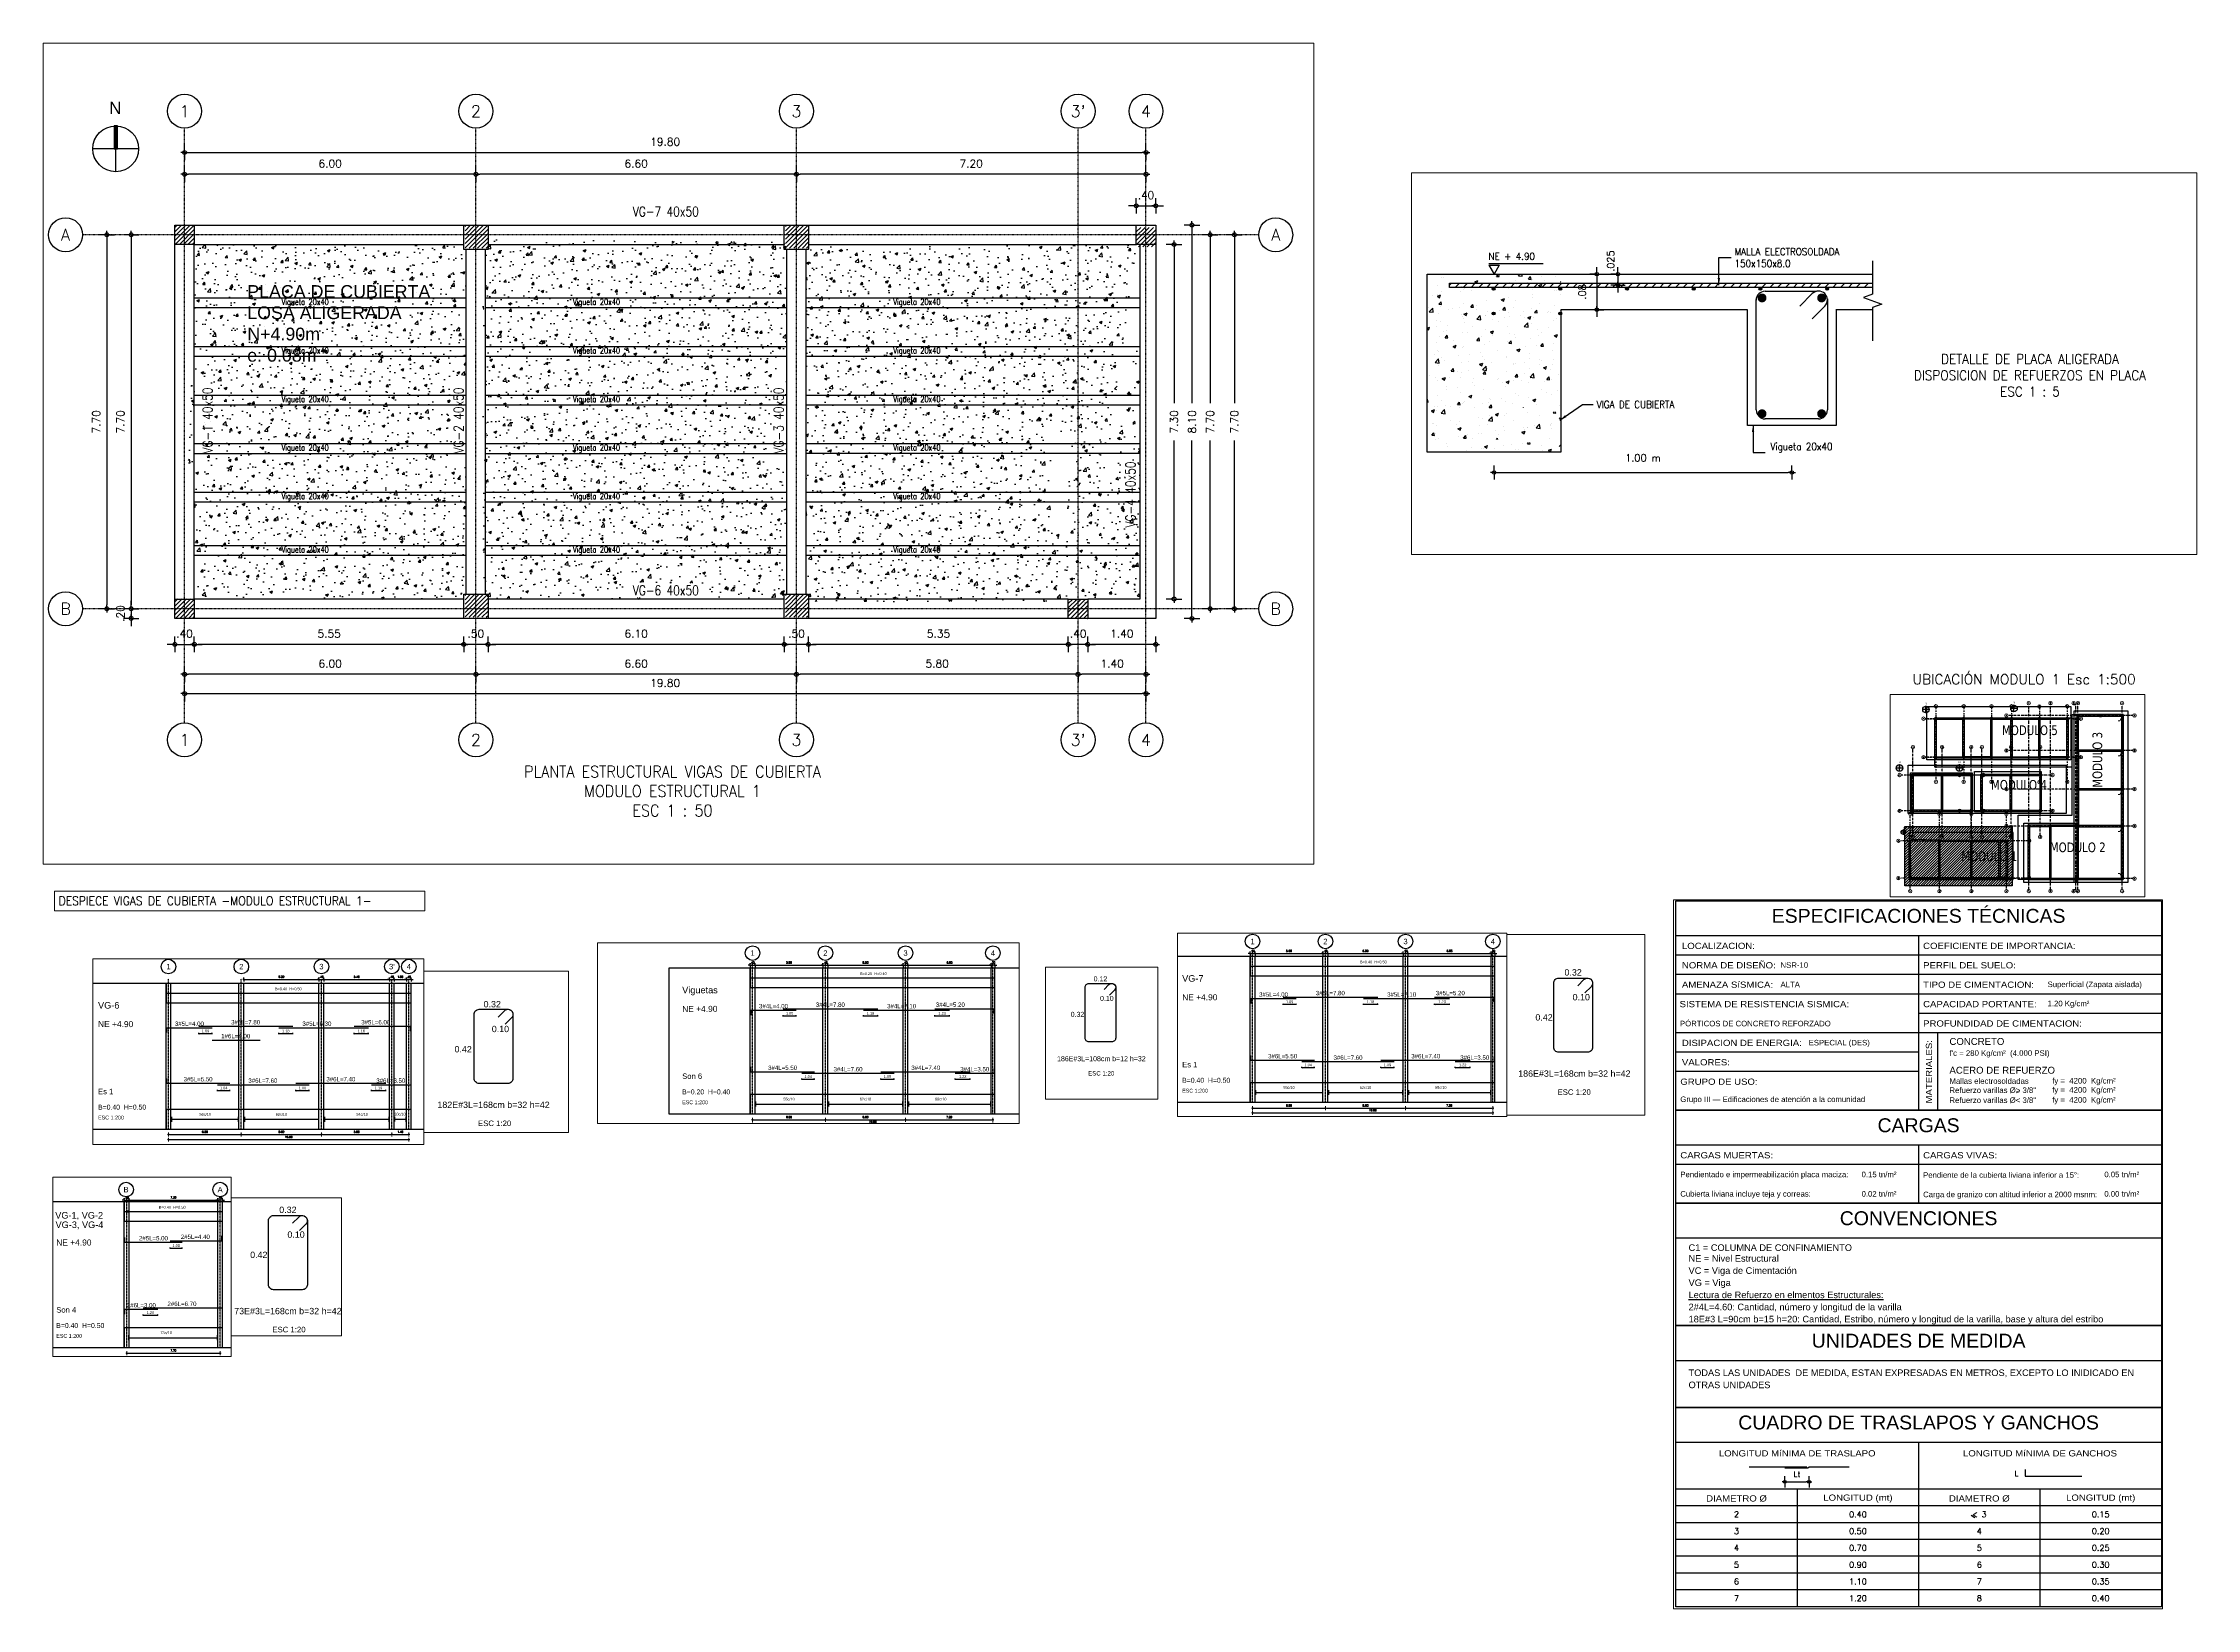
# Paper-space layout 'PLACA DE CUBIERTA' of a CAD drawing. Header units: feet. Extents: x -924 to -37, y 225 to 870.
# The model-space entities are those that its viewports show. They can reach past a viewport. Long polylines and large blocks are cut down to what shows.
import ezdxf
from ezdxf.enums import TextEntityAlignment as Align

# ---------------------------------------------------------------- set-up
doc = ezdxf.new("R2010")
doc.units = ezdxf.units.FT
doc.header["$MEASUREMENT"] = 0
doc.linetypes.add('EJES', pattern=[3, 2, -0.5, 0, -0.5])
doc.linetypes.add('TRAZO_Y_PUNTOX2', pattern=[2, 1, -0.5, 0, -0.5])
doc.layers.get('DEFPOINTS').update_dxf_attribs({"lineweight": 0})
for name, color, linetype in [('A-EJES', 8, 'TRAZO_Y_PUNTOX2'), ('A_ROTULO-TEXTO 2', 4, 'Continuous'), ('ACERO', 6, 'Continuous'), ('ACERO-2', 11, 'Continuous'), ('ACERO-3', 4, 'Continuous'), ('ACERO-4', 2, 'Continuous'), ('AR', 2, 'Continuous'), ('AXI', 7, 'Continuous'), ('B-PLACA', 7, 'Continuous'), ('CAJA-EXT', 7, 'Continuous'), ('CAJA-GEN', 4, 'Continuous'), ('Col', 7, 'Continuous'), ('COL-VIS', 1, 'Continuous'), ('DEF-REF', 7, 'Continuous'), ('DIM', 7, 'Continuous'), ('DIM-COL', 7, 'Continuous'), ('EJES', 9, 'EJES'), ('ESTR', 7, 'Continuous'), ('Estri', 7, 'Continuous'), ('FLECHAS', 7, 'Continuous'), ('FORMATO', 7, 'Continuous'), ('HATCH', 9, 'Continuous'), ('HATCH-COL', 9, 'Continuous'), ('M-VIEW', 140, 'Continuous'), ('MARCO', 3, 'Continuous'), ('MUROS', 1, 'Continuous'), ('NIVEL', 7, 'Continuous'), ('NOM-DESP', 7, 'Continuous'), ('PLACA', 3, 'Continuous'), ('PROV', 4, 'Continuous'), ('TEXT', 11, 'Continuous'), ('TEXTO', 7, 'Continuous'), ('TX-EJES', 7, 'Continuous'), ('TX-V', 3, 'Continuous'), ('TX1', 60, 'Continuous'), ('VIGAS', 3, 'Continuous')]:
    doc.layers.add(name, color=color, linetype=linetype)
for name, color, linetype, lineweight in [('A_MURO', 7, 'Continuous', 40), ('A_TEXT', 154, 'Continuous', 0), ('A_TEXT-SIMB', 195, 'Continuous', 20), ('ESTRUCTURA', 20, 'Continuous', 0), ('TX', 60, 'Continuous', 0)]:
    doc.layers.add(name, color=color, linetype=linetype, lineweight=lineweight)
doc.styles.add('ARIAL', font='arial.ttf')
doc.styles.add('D010N', font='romans.shx', dxfattribs={"height": 0.016})
doc.styles.add('D100N', font='romans.shx', dxfattribs={"height": 0.16})
doc.styles.add('D200N', font='romans.shx', dxfattribs={"width": 0.9, "height": 0.32})
doc.styles.add('DIM', font='arial.ttf')
doc.styles.add('GENERATED_STYLE_1', font='arial.ttf')
doc.styles.add('ROM', font='romans.shx')
doc.styles.add('ROMANS', font='romans.shx', dxfattribs={"width": 0.9})
doc.styles.add('SETEYCO', font='ROMANS.shx', dxfattribs={"width": 0.9, "height": 0.24})
doc.styles.get("Standard").update_dxf_attribs({"font": 'arial.ttf'})
doc.dimstyles.new('D010', dxfattribs={"dimtxt": 0.15, "dimasz": 0.008, "dimexe": 0, "dimexo": 0, "dimgap": 0.025, "dimtad": 1, "dimzin": 4, "dimdsep": 46, "dimtxsty": 'D010N', "dimblk1": 'DIMBLK', "dimblk2": 'DIMBLK', "dimsah": 1, "dimcen": 0.09, "dimse1": 1, "dimse2": 1, "dimclrd": 9, "dimclre": 256, "dimclrt": 256, "dimadec": 0, "dimazin": 0, "dimtfac": 6, "dimtix": 1, "dimtmove": 2, "dimatfit": 3, "dimfxl": 1, "dimtvp": 0.466667, "dimtolj": 1, "dimtzin": 4, "dimarcsym": 0})
doc.dimstyles.new('D010$7', dxfattribs={"dimtxt": 0.016, "dimasz": 0.016, "dimexe": 0, "dimexo": 0, "dimgap": 0.025, "dimtad": 1, "dimzin": 4, "dimdsep": 46, "dimtxsty": 'D010N', "dimblk1": 'DIMBLK', "dimblk2": 'DIMBLK', "dimsah": 1, "dimcen": 0.09, "dimse1": 1, "dimse2": 1, "dimclrd": 9, "dimclre": 256, "dimclrt": 256, "dimadec": 0, "dimazin": 0, "dimtfac": 6, "dimtix": 1, "dimtmove": 2, "dimatfit": 3, "dimfxl": 1, "dimtvp": 0.466667, "dimtolj": 1, "dimtzin": 4, "dimarcsym": 0})
doc.dimstyles.new('D100', dxfattribs={"dimtxt": 0.15, "dimasz": 0.08, "dimexe": 0, "dimexo": 0, "dimgap": 0.14, "dimtad": 1, "dimzin": 4, "dimdsep": 46, "dimtxsty": 'D100N', "dimblk1": 'DIMBLK', "dimblk2": 'DIMBLK', "dimsah": 1, "dimcen": 0.09, "dimse1": 1, "dimse2": 1, "dimclrd": 9, "dimclre": 256, "dimclrt": 256, "dimadec": 0, "dimazin": 0, "dimtfac": 6, "dimtix": 1, "dimtmove": 2, "dimatfit": 3, "dimfxl": 1, "dimtvp": 0.466667, "dimtolj": 1, "dimtzin": 4, "dimarcsym": 0})
doc.dimstyles.get("Standard").update_dxf_attribs({"dimtxt": 0.18, "dimasz": 0.18, "dimexe": 0.18, "dimexo": 0.0625, "dimgap": 0.09, "dimtad": 0, "dimtih": 1, "dimtoh": 1, "dimdec": 4, "dimzin": 0, "dimdsep": 46, "dimtxsty": 'Standard', "dimcen": 0.09, "dimadec": 0, "dimazin": 0, "dimtfac": 1, "dimtdec": 4, "dimtofl": 0, "dimtmove": 0, "dimatfit": 3, "dimfxl": 1, "dimtolj": 1, "dimtzin": 0, "dimarcsym": 0})
pattern_1 = [(50, (76.04008, 0), (0.5738081, -0.0502017), [0.06, -0.66]), (355, (76.0401, 0), (-0.111001, 0.6017537), [0.048, -0.528]), (100.4514, (76.0879, -0.0042), (0.4628075, 0.5515516), [0.050992, -0.5609137]), (46.1842, (76.0401, 0.16), (0.853793, -0.132415), [0.09, -0.99]), (96.6356, (76.1112, 0.149), (0.74773, 0.779294), [0.076488, -0.84137]), (351.1842, (76.0401, 0.16), (0.7477296, 0.779295), [0.072, -0.792]), (21, (76.12008, 0.12), (0.4775256, -0.322095), [0.06, -0.66]), (326, (76.1201, 0.12), (0.1946523, 0.58012), [0.048, -0.528]), (71.4514, (76.15987, 0.09316), (0.672178, 0.2580244), [0.050992, -0.5609137]), (37.5, (76.04008, 0), (0.0097279, 0.2663151), [0, -0.5216, 0, -0.536, 0, -0.53]), (7.5, (76.04008, 0), (0.2104556, 0.3155294), [0, -0.3056, 0, -0.5096, 0, -0.202]), (327.5, (75.86168, 0), (0.42705795, -0.0180439), [0, -0.2, 0, -0.624, 0, -0.828]), (317.5, (75.78168, 0), (0.466549, 0.080084), [0, -0.26, 0, -0.4144, 0, -0.588])]

# ---------------------------------------------------------------- blocks, each defined once
blk = doc.blocks.new('DIMBLK')
for q in [(0, 2.003), (0, -2.003), (-1, 0), (1, 0)]:
    blk.add_line((0, 0), q)
blk.add_circle((0, 0), 0.5)
blk = doc.blocks.new('*D166')
at = {"layer": 'DEFPOINTS', "color": 0, "transparency": 16777216}
for p in [(-78.1774, 289.6032), (-78.8744, 289.5742), (-78.1774, 289.1716)]:
    blk.add_point(p, dxfattribs=at)
at = {"layer": 'DIM', "color": 9, "lineweight": -2, "transparency": 16777216}
blk.add_line((-78.7944, 289.1716), (-78.2574, 289.1716), dxfattribs=at)
at = {"layer": 'DIM', "color": 9, "lineweight": -2, "transparency": 16777216, "xscale": 0.08, "yscale": 0.08, "zscale": 0.08, "rotation": 180}
blk.add_blockref('DIMBLK', (-78.8744, 289.1716), dxfattribs=at)
at = {"layer": 'DIM', "color": 9, "lineweight": -2, "transparency": 16777216, "xscale": 0.08, "yscale": 0.08, "zscale": 0.08}
blk.add_blockref('DIMBLK', (-78.1774, 289.1716), dxfattribs=at)
at = {"layer": 'DIM', "transparency": 16777216, "insert": (-78.5259, 289.3916), "char_height": 0.16, "attachment_point": 5, "style": 'D100N'}
blk.add_mtext('\\A1;Lt', dxfattribs=at)
blk = doc.blocks.new('*D108')
at = {"layer": 'DEFPOINTS', "color": 0, "transparency": 16777216}
for p in [(65.1167, -83.9233), (64.2664, -91.6241), (65.8165, -91.6241)]:
    blk.add_point(p, dxfattribs=at)
at = {"layer": 'DIM', "color": 9, "lineweight": -2, "transparency": 16777216}
blk.add_line((64.2664, -84.0033), (64.2664, -91.5441), dxfattribs=at)
at = {"layer": 'DIM', "color": 9, "lineweight": -2, "transparency": 16777216, "xscale": 0.08, "yscale": 0.08, "zscale": 0.08}
for p, rotation in [((64.2664, -83.9233), 90), ((64.2664, -91.6241), 270)]:
    blk.add_blockref('DIMBLK', p, dxfattribs=dict(at, rotation=rotation))
at = {"layer": 'DIM', "transparency": 16777216, "insert": (64.0464, -87.7737), "char_height": 0.16, "attachment_point": 5, "rotation": 90, "style": 'D100N'}
blk.add_mtext('\\A1;7.70', dxfattribs=at)
blk = doc.blocks.new('*D109')
at = {"layer": 'DEFPOINTS', "color": 0, "transparency": 16777216}
for p in [(65.8165, -91.6241), (64.2664, -91.8222), (65.1668, -91.8222)]:
    blk.add_point(p, dxfattribs=at)
at = {"layer": 'DIM', "color": 9, "lineweight": -2, "transparency": 16777216}
for p, q in [((64.2664, -91.5441), (64.2664, -91.4641)), ((64.2664, -91.6241), (64.2664, -91.8222)), ((64.2664, -91.9022), (64.2664, -91.9822))]:
    blk.add_line(p, q, dxfattribs=at)
at = {"layer": 'DIM', "color": 9, "lineweight": -2, "transparency": 16777216, "xscale": 0.08, "yscale": 0.08, "zscale": 0.08}
for p, rotation in [((64.2664, -91.6241), 270), ((64.2664, -91.8222), 90)]:
    blk.add_blockref('DIMBLK', p, dxfattribs=dict(at, rotation=rotation))
at = {"layer": 'DIM', "transparency": 16777216, "insert": (64.0464, -91.7231), "char_height": 0.16, "attachment_point": 5, "rotation": 90, "style": 'D100N'}
blk.add_mtext('\\A1;.20', dxfattribs=at)
blk = doc.blocks.new('*D110')
at = {"layer": 'DEFPOINTS', "color": 0, "transparency": 16777216}
for p in [(65.1167, -83.9233), (63.7664, -91.6241), (65.1167, -91.6241)]:
    blk.add_point(p, dxfattribs=at)
at = {"layer": 'DIM', "color": 9, "lineweight": -2, "transparency": 16777216}
blk.add_line((63.7664, -84.0033), (63.7664, -91.5441), dxfattribs=at)
at = {"layer": 'DIM', "color": 9, "lineweight": -2, "transparency": 16777216, "xscale": 0.08, "yscale": 0.08, "zscale": 0.08}
for p, rotation in [((63.7664, -83.9233), 90), ((63.7664, -91.6241), 270)]:
    blk.add_blockref('DIMBLK', p, dxfattribs=dict(at, rotation=rotation))
at = {"layer": 'DIM', "transparency": 16777216, "insert": (63.5464, -87.7737), "char_height": 0.16, "attachment_point": 5, "rotation": 90, "style": 'D100N'}
blk.add_mtext('\\A1;7.70', dxfattribs=at)
blk = doc.blocks.new('*D111')
at = {"layer": 'DEFPOINTS', "color": 0, "transparency": 16777216}
for p in [(87.6597, -83.9233), (85.4667, -91.6241), (86.4871, -91.6241)]:
    blk.add_point(p, dxfattribs=at)
at = {"layer": 'DIM', "color": 9, "lineweight": -2, "transparency": 16777216}
for p, q in [((86.4871, -84.0033), (86.4871, -87.3899)), ((86.4871, -91.5441), (86.4871, -88.1575))]:
    blk.add_line(p, q, dxfattribs=at)
at = {"layer": 'DIM', "color": 9, "lineweight": -2, "transparency": 16777216, "xscale": 0.08, "yscale": 0.08, "zscale": 0.08}
for p, rotation in [((86.4871, -83.9233), 90), ((86.4871, -91.6241), 270)]:
    blk.add_blockref('DIMBLK', p, dxfattribs=dict(at, rotation=rotation))
at = {"layer": 'DIM', "transparency": 16777216, "insert": (86.4871, -87.7737), "char_height": 0.16, "attachment_point": 5, "rotation": 90, "style": 'D100N'}
blk.add_mtext('\\A1;7.70', dxfattribs=at)
blk = doc.blocks.new('*D112')
at = {"layer": 'DEFPOINTS', "color": 0, "transparency": 16777216}
for p in [(87.3019, -83.9233), (85.3665, -91.6241), (86.9871, -91.6241)]:
    blk.add_point(p, dxfattribs=at)
at = {"layer": 'DIM', "color": 9, "lineweight": -2, "transparency": 16777216}
for p, q in [((86.9871, -84.0033), (86.9871, -87.3899)), ((86.9871, -91.5441), (86.9871, -88.1575))]:
    blk.add_line(p, q, dxfattribs=at)
at = {"layer": 'DIM', "color": 9, "lineweight": -2, "transparency": 16777216, "xscale": 0.08, "yscale": 0.08, "zscale": 0.08}
for p, rotation in [((86.9871, -83.9233), 90), ((86.9871, -91.6241), 270)]:
    blk.add_blockref('DIMBLK', p, dxfattribs=dict(at, rotation=rotation))
at = {"layer": 'DIM', "transparency": 16777216, "insert": (86.9871, -87.7737), "char_height": 0.16, "attachment_point": 5, "rotation": 90, "style": 'D100N'}
blk.add_mtext('\\A1;7.70', dxfattribs=at)
blk = doc.blocks.new('*D113')
at = {"layer": 'DEFPOINTS', "color": 0, "transparency": 16777216}
for p in [(85.1665, -91.6241), (83.7667, -91.7721), (83.7667, -92.9741)]:
    blk.add_point(p, dxfattribs=at)
at = {"layer": 'DIM', "color": 9, "lineweight": -2, "transparency": 16777216}
blk.add_line((85.0865, -92.9741), (83.8467, -92.9741), dxfattribs=at)
at = {"layer": 'DIM', "color": 9, "lineweight": -2, "transparency": 16777216, "xscale": 0.08, "yscale": 0.08, "zscale": 0.08, "rotation": 180}
blk.add_blockref('DIMBLK', (83.7667, -92.9741), dxfattribs=at)
at = {"layer": 'DIM', "color": 9, "lineweight": -2, "transparency": 16777216, "xscale": 0.08, "yscale": 0.08, "zscale": 0.08}
blk.add_blockref('DIMBLK', (85.1665, -92.9741), dxfattribs=at)
at = {"layer": 'DIM', "transparency": 16777216, "insert": (84.4666, -92.7541), "char_height": 0.16, "attachment_point": 5, "style": 'D100N'}
blk.add_mtext('\\A1;1.40', dxfattribs=at)
blk = doc.blocks.new('*D114')
at = {"layer": 'DEFPOINTS', "color": 0, "transparency": 16777216}
for p in [(77.9665, -91.7729), (83.7667, -91.7721), (77.9665, -92.9741)]:
    blk.add_point(p, dxfattribs=at)
at = {"layer": 'DIM', "color": 9, "lineweight": -2, "transparency": 16777216}
blk.add_line((83.6867, -92.9741), (78.0465, -92.9741), dxfattribs=at)
at = {"layer": 'DIM', "color": 9, "lineweight": -2, "transparency": 16777216, "xscale": 0.08, "yscale": 0.08, "zscale": 0.08, "rotation": 180}
blk.add_blockref('DIMBLK', (77.9665, -92.9741), dxfattribs=at)
at = {"layer": 'DIM', "color": 9, "lineweight": -2, "transparency": 16777216, "xscale": 0.08, "yscale": 0.08, "zscale": 0.08}
blk.add_blockref('DIMBLK', (83.7667, -92.9741), dxfattribs=at)
at = {"layer": 'DIM', "transparency": 16777216, "insert": (80.8666, -92.7541), "char_height": 0.16, "attachment_point": 5, "style": 'D100N'}
blk.add_mtext('\\A1;5.80', dxfattribs=at)
blk = doc.blocks.new('*D115')
at = {"layer": 'DEFPOINTS', "color": 0, "transparency": 16777216}
for p in [(77.9665, -91.7729), (71.3668, -91.8221), (71.3668, -92.9741)]:
    blk.add_point(p, dxfattribs=at)
at = {"layer": 'DIM', "color": 9, "lineweight": -2, "transparency": 16777216}
blk.add_line((77.8865, -92.9741), (71.4468, -92.9741), dxfattribs=at)
at = {"layer": 'DIM', "color": 9, "lineweight": -2, "transparency": 16777216, "xscale": 0.08, "yscale": 0.08, "zscale": 0.08, "rotation": 180}
blk.add_blockref('DIMBLK', (71.3668, -92.9741), dxfattribs=at)
at = {"layer": 'DIM', "color": 9, "lineweight": -2, "transparency": 16777216, "xscale": 0.08, "yscale": 0.08, "zscale": 0.08}
blk.add_blockref('DIMBLK', (77.9665, -92.9741), dxfattribs=at)
at = {"layer": 'DIM', "transparency": 16777216, "insert": (74.6666, -92.7541), "char_height": 0.16, "attachment_point": 5, "style": 'D100N'}
blk.add_mtext('\\A1;6.60', dxfattribs=at)
blk = doc.blocks.new('*D116')
at = {"layer": 'DEFPOINTS', "color": 0, "transparency": 16777216}
for p in [(65.3668, -91.8222), (71.3668, -91.8221), (65.3668, -92.9741)]:
    blk.add_point(p, dxfattribs=at)
at = {"layer": 'DIM', "color": 9, "lineweight": -2, "transparency": 16777216}
blk.add_line((71.2868, -92.9741), (65.4468, -92.9741), dxfattribs=at)
at = {"layer": 'DIM', "color": 9, "lineweight": -2, "transparency": 16777216, "xscale": 0.08, "yscale": 0.08, "zscale": 0.08, "rotation": 180}
blk.add_blockref('DIMBLK', (65.3668, -92.9741), dxfattribs=at)
at = {"layer": 'DIM', "color": 9, "lineweight": -2, "transparency": 16777216, "xscale": 0.08, "yscale": 0.08, "zscale": 0.08}
blk.add_blockref('DIMBLK', (71.3668, -92.9741), dxfattribs=at)
at = {"layer": 'DIM', "transparency": 16777216, "insert": (68.3668, -92.7541), "char_height": 0.16, "attachment_point": 5, "style": 'D100N'}
blk.add_mtext('\\A1;6.00', dxfattribs=at)
blk = doc.blocks.new('*D117')
at = {"layer": 'DEFPOINTS', "color": 0, "transparency": 16777216}
for p in [(85.1665, -91.6241), (65.3664, -91.8222), (85.1665, -93.372)]:
    blk.add_point(p, dxfattribs=at)
at = {"layer": 'DIM', "color": 9, "lineweight": -2, "transparency": 16777216}
blk.add_line((65.4464, -93.372), (85.0865, -93.372), dxfattribs=at)
at = {"layer": 'DIM', "color": 9, "lineweight": -2, "transparency": 16777216, "xscale": 0.08, "yscale": 0.08, "zscale": 0.08, "rotation": 180}
blk.add_blockref('DIMBLK', (65.3664, -93.372), dxfattribs=at)
at = {"layer": 'DIM', "color": 9, "lineweight": -2, "transparency": 16777216, "xscale": 0.08, "yscale": 0.08, "zscale": 0.08}
blk.add_blockref('DIMBLK', (85.1665, -93.372), dxfattribs=at)
at = {"layer": 'DIM', "transparency": 16777216, "insert": (75.2664, -93.152), "char_height": 0.16, "attachment_point": 5, "style": 'D100N'}
blk.add_mtext('\\A1;19.80', dxfattribs=at)
blk = doc.blocks.new('*D118')
at = {"layer": 'DEFPOINTS', "color": 0, "transparency": 16777216}
for p in [(71.3668, -82.6773), (71.3668, -83.7221), (77.9665, -83.7741)]:
    blk.add_point(p, dxfattribs=at)
at = {"layer": 'DIM', "color": 9, "lineweight": -2, "transparency": 16777216}
blk.add_line((77.8865, -82.6773), (71.4468, -82.6773), dxfattribs=at)
at = {"layer": 'DIM', "color": 9, "lineweight": -2, "transparency": 16777216, "xscale": 0.08, "yscale": 0.08, "zscale": 0.08, "rotation": 180}
blk.add_blockref('DIMBLK', (71.3668, -82.6773), dxfattribs=at)
at = {"layer": 'DIM', "color": 9, "lineweight": -2, "transparency": 16777216, "xscale": 0.08, "yscale": 0.08, "zscale": 0.08}
blk.add_blockref('DIMBLK', (77.9665, -82.6773), dxfattribs=at)
at = {"layer": 'DIM', "transparency": 16777216, "insert": (74.6666, -82.4573), "char_height": 0.16, "attachment_point": 5, "style": 'D100N'}
blk.add_mtext('\\A1;6.60', dxfattribs=at)
blk = doc.blocks.new('*D119')
at = {"layer": 'DEFPOINTS', "color": 0, "transparency": 16777216}
for p in [(85.1665, -82.2293), (65.3664, -83.6221), (85.1665, -83.7741)]:
    blk.add_point(p, dxfattribs=at)
at = {"layer": 'DIM', "color": 9, "lineweight": -2, "transparency": 16777216}
blk.add_line((65.4464, -82.2293), (85.0865, -82.2293), dxfattribs=at)
at = {"layer": 'DIM', "color": 9, "lineweight": -2, "transparency": 16777216, "xscale": 0.08, "yscale": 0.08, "zscale": 0.08, "rotation": 180}
blk.add_blockref('DIMBLK', (65.3664, -82.2293), dxfattribs=at)
at = {"layer": 'DIM', "color": 9, "lineweight": -2, "transparency": 16777216, "xscale": 0.08, "yscale": 0.08, "zscale": 0.08}
blk.add_blockref('DIMBLK', (85.1665, -82.2293), dxfattribs=at)
at = {"layer": 'DIM', "transparency": 16777216, "insert": (75.2664, -82.0093), "char_height": 0.16, "attachment_point": 5, "style": 'D100N'}
blk.add_mtext('\\A1;19.80', dxfattribs=at)
blk = doc.blocks.new('Norte CDI')
at = {"layer": 'PROV'}
h = blk.add_hatch(color=256, dxfattribs=at)
h.dxf.hatch_style = 1
edge = h.paths.add_edge_path()
edge.add_arc((0, 0), 0.6739, 85.7451, 94.2549)
edge.add_line((-0.05, 0.6721), (-0.05, 0))
edge.add_line((-0.05, 0), (0.05, 0))
edge.add_line((0.05, 0), (0.05, 0.6721))
for p, q in [((0.6739, 0), (-0.6739, 0)), ((0, -0.6739), (0, 0))]:
    blk.add_line(p, q, dxfattribs=at)
blk.add_lwpolyline([(0.05, 0.6721, 0.037148), (-0.05, 0.6721), (-0.05, 0), (0.05, 0)], format="xyb", close=True, dxfattribs=at)
blk.add_circle((0, 0), 0.6739, dxfattribs=at)
blk = doc.blocks.new('NORTE')
at = {"layer": 'A_MURO'}
blk.add_line((0.65, 0), (1.3, 0), dxfattribs=at)
at = {"layer": 'A_TEXT-SIMB'}
for p, q in [((0.65, 0.65), (0.65, -0.65)), ((0, 0), (0.65, 0))]:
    blk.add_line(p, q, dxfattribs=at)
blk.add_circle((0.65, 0), 0.65, dxfattribs=at)
at = {"layer": 'A_TEXT', "style": 'ARIAL'}
blk.add_attdef('N', text='', height=0.35, dxfattribs=at).set_placement((1.53, -0.1647), align=Align.CENTER)
blk = doc.blocks.new('*D120')
at = {"layer": 'DEFPOINTS', "color": 0, "transparency": 16777216}
for p in [(77.9665, -82.6773), (77.9665, -83.7741), (85.1665, -83.7741)]:
    blk.add_point(p, dxfattribs=at)
at = {"layer": 'DIM', "color": 9, "lineweight": -2, "transparency": 16777216}
blk.add_line((85.0865, -82.6773), (78.0465, -82.6773), dxfattribs=at)
at = {"layer": 'DIM', "color": 9, "lineweight": -2, "transparency": 16777216, "xscale": 0.08, "yscale": 0.08, "zscale": 0.08, "rotation": 180}
blk.add_blockref('DIMBLK', (77.9665, -82.6773), dxfattribs=at)
at = {"layer": 'DIM', "color": 9, "lineweight": -2, "transparency": 16777216, "xscale": 0.08, "yscale": 0.08, "zscale": 0.08}
blk.add_blockref('DIMBLK', (85.1665, -82.6773), dxfattribs=at)
at = {"layer": 'DIM', "transparency": 16777216, "insert": (81.5665, -82.4573), "char_height": 0.16, "attachment_point": 5, "style": 'D100N'}
blk.add_mtext('\\A1;7.20', dxfattribs=at)
blk = doc.blocks.new('*D121')
at = {"layer": 'DEFPOINTS', "color": 0, "transparency": 16777216}
for p in [(65.3664, -82.6773), (65.3664, -83.6221), (71.3668, -83.7221)]:
    blk.add_point(p, dxfattribs=at)
at = {"layer": 'DIM', "color": 9, "lineweight": -2, "transparency": 16777216}
blk.add_line((71.2868, -82.6773), (65.4464, -82.6773), dxfattribs=at)
at = {"layer": 'DIM', "color": 9, "lineweight": -2, "transparency": 16777216, "xscale": 0.08, "yscale": 0.08, "zscale": 0.08, "rotation": 180}
blk.add_blockref('DIMBLK', (65.3664, -82.6773), dxfattribs=at)
at = {"layer": 'DIM', "color": 9, "lineweight": -2, "transparency": 16777216, "xscale": 0.08, "yscale": 0.08, "zscale": 0.08}
blk.add_blockref('DIMBLK', (71.3668, -82.6773), dxfattribs=at)
at = {"layer": 'DIM', "transparency": 16777216, "insert": (68.3666, -82.4573), "char_height": 0.16, "attachment_point": 5, "style": 'D100N'}
blk.add_mtext('\\A1;6.00', dxfattribs=at)
blk = doc.blocks.new('EJE-90', base_point=(0, -0.23))
blk.add_circle((0, 0.12), 0.35)
at = {"style": 'SETEYCO'}
blk.add_attdef('ID-EJEJE', text='', height=0.24, dxfattribs=at).set_placement((0, 0), align=Align.CENTER)
blk = doc.blocks.new('A$C052A30E3')
at = {"layer": 'HATCH-COL'}
h = blk.add_hatch(dxfattribs=at)
h.set_pattern_fill('ANSI31', color=9, scale=0.5)
h.set_pattern_definition([(45, (81.25127, 91.87424), (-0.044194174, 0.044194174), [])])
h.paths.add_polyline_path([(6, 7.7001), (6, 8.1001), (6.4, 8.1001), (6.4, 7.7001)])
h = blk.add_hatch(dxfattribs=at)
h.set_pattern_fill('ANSI31', color=9, scale=0.5)
h.set_pattern_definition([(45, (81.250994, 91.82217), (-0.044194174, 0.044194174), [])])
h.paths.add_polyline_path([(12.5997, 7.6481), (12.5997, 8.0481), (12.9997, 8.0481), (12.9997, 7.6481)])
h = blk.add_hatch(dxfattribs=at)
h.set_pattern_fill('ANSI31', color=9, scale=0.5)
h.set_pattern_definition([(45, (98.390506, 92.646066), (-0.044194174, 0.044194174), [])])
h.paths.add_polyline_path([(19.7997, 7.6481), (19.7997, 8.0481), (20.1997, 8.0481), (20.1997, 7.6481)])
h = blk.add_hatch(dxfattribs=at)
h.set_pattern_fill('ANSI31', color=9, scale=0.5)
h.set_pattern_definition([(45, (81.251214, 91.92338), (-0.044194174, 0.044194174), [])])
h.paths.add_polyline_path([(12.5999, 0.0493), (12.5999, 0.4493), (12.9999, 0.4493), (12.9999, 0.0493)])
h = blk.add_hatch(dxfattribs=at)
h.set_pattern_fill('ANSI31', color=9, scale=0.5)
h.set_pattern_definition([(45, (80.00127, 91.92424), (-0.044194174, 0.044194174), [])])
h.paths.add_polyline_path([(18.4, 0.0501), (18.4, 0.4501), (18.8, 0.4501), (18.8, 0.0501)])
h = blk.add_hatch(dxfattribs=at)
h.set_pattern_fill('ANSI31', color=9, scale=0.5)
h.set_pattern_definition([(45, (80.751257, 91.87412), (-0.044194174, 0.044194174), [])])
h.paths.add_polyline_path([(0, 0), (0, 0.4), (0.4, 0.4), (0.4, 0)])
h = blk.add_hatch(dxfattribs=at)
h.set_pattern_fill('ANSI31', color=9, scale=0.5)
h.set_pattern_definition([(45, (81.25127, 91.87424), (-0.044194174, 0.044194174), [])])
h.paths.add_polyline_path([(6, 0.0001), (6, 0.4001), (6.4, 0.4001), (6.4, 0.0001)])
at = {"layer": 'A-EJES', "color": 9}
for points in [[(0.1997, -2.1519), (0.1997, 13.0951)], [(6.2, -2.1519), (6.2, 13.0951)], [(12.7997, -2.1519), (12.7997, 13.0951)], [(19.9997, -2.1519), (19.9997, 13.0951)], [(24.3497, 7.8989), (-1.9003, 7.8989)], [(24.3497, 0.1981), (-1.9003, 0.1981)]]:
    blk.add_lwpolyline(points, dxfattribs=at)
at = {"layer": 'B-PLACA', "color": 9}
blk.add_lwpolyline([(21.3749, 9.6245), (-0.05, 9.6245), (-0.05, -0.0999), (21.3749, -0.0999)], close=True, dxfattribs=at)
at = {"layer": 'COL-VIS', "color": 9}
for points in [[(6, 7.7001), (6, 8.1001), (6.4, 8.1001), (6.4, 7.7001)], [(12.5997, 7.6481), (12.5997, 8.0481), (12.9997, 8.0481), (12.9997, 7.6481)], [(19.7997, 7.6481), (19.7997, 8.0481), (20.1997, 8.0481), (20.1997, 7.6481)], [(12.5999, 0.0493), (12.5999, 0.4493), (12.9999, 0.4493), (12.9999, 0.0493)], [(18.4, 0.0501), (18.4, 0.4501), (18.8, 0.4501), (18.8, 0.0501)], [(0, 0), (0, 0.4), (0.4, 0.4), (0.4, 0)], [(6, 0.0001), (6, 0.4001), (6.4, 0.4001), (6.4, 0.0001)]]:
    blk.add_lwpolyline(points, close=True, dxfattribs=at)
at = {"layer": 'VIGAS', "color": 9}
for points in [[(0.35, 8.2001), (6, 8.1001)], [(6.4, 8.1001), (12.5997, 8.0481)], [(12.9997, 8.0481), (19.7997, 8.0481)], [(0.3447, 7.9002), (5.9947, 7.8002)], [(0, 0.4), (-0.05, 7.7981)], [(0.3, 0.402), (0.25, 7.8001)], [(6.3975, 7.8001), (12.5972, 7.7481)], [(6.05, 0.4001), (6.05, 7.7001)], [(6.35, 0.4001), (6.35, 7.7001)], [(12.9997, 7.7481), (18.4498, 7.7481)], [(18.4498, 0.4501), (18.4498, 7.7481)], [(18.7498, 7.7481), (19.7997, 7.7481)], [(18.7498, 0.4501), (18.7498, 7.7481)], [(12.6497, 0.4493), (12.6497, 7.6481)], [(12.9497, 0.4493), (12.9497, 7.6481)], [(20.1997, 7.6481), (20.1997, 0.0501), (18.8, 0.0501)], [(19.8997, 7.6481), (19.8997, 0.3501), (18.8, 0.3501)], [(12.5975, 0.3501), (6.3976, 0.3001)], [(12.9999, 0.3493), (18.3999, 0.3501)], [(6, 0.3001), (0.4, 0.3)], [(12.5999, 0.0501), (6.4, 0.0001)], [(12.9999, 0.0493), (18.4, 0.0501)], [(6, 0.0001), (0.4, 0)]]:
    blk.add_lwpolyline(points, dxfattribs=at)
at = {"color": 9}
for p, values in [((0.1997, 13.0951), {'ID-EJEJE': '1'}), ((6.2, 13.0951), {'ID-EJEJE': '2'}), ((12.7997, 13.0951), {'ID-EJEJE': '3'}), ((19.9997, 13.0951), {'ID-EJEJE': '4'}), ((-2.2503, 7.5489), {'ID-EJEJE': 'A'}), ((24.6997, 7.5489), {'ID-EJEJE': 'A'}), ((-2.2503, -0.1519), {'ID-EJEJE': 'B'}), ((24.6997, -0.1519), {'ID-EJEJE': 'B'}), ((0.1997, -2.8519), {'ID-EJEJE': '1'}), ((6.2, -2.8519), {'ID-EJEJE': '2'}), ((12.7997, -2.8519), {'ID-EJEJE': '3'}), ((19.9997, -2.8519), {'ID-EJEJE': '4'})]:
    blk.add_blockref('EJE-90', p, dxfattribs=at).add_auto_attribs(values)
ref = blk.add_blockref('NORTE', (-1.2176, 9.1974), dxfattribs=dict(at, xscale=0.7257532145892001, yscale=0.7257532145892001, zscale=0.7257532145892001, rotation=90))
ref.add_attrib('N', 'N', dxfattribs={"layer": 'A_TEXT', "height": 0.254, "style": 'ARIAL'}).set_placement((-1.098, 10.3078), align=Align.BOTTOM_RIGHT)
at = {"layer": 'PROV', "color": 9, "xscale": 0.7000000000000001, "yscale": 0.7000000000000001, "zscale": 0.7000000000000001}
blk.add_blockref('Norte CDI', (-1.2176, 9.6691), dxfattribs=at)
blk = doc.blocks.new('COLUMNA 40X40')
at = {"layer": 'HATCH-COL'}
h = blk.add_hatch(dxfattribs=at)
h.set_pattern_fill('ANSI31', color=256, scale=0.1, style=0)
h.paths.add_polyline_path([(-38.7973, -20.7669), (-38.7973, -21.1669), (-38.3973, -21.1669), (-38.3973, -20.7669)])
at = {"layer": 'COL-VIS'}
blk.add_lwpolyline([(-38.7973, -20.7669), (-38.7973, -21.1669), (-38.3973, -21.1669), (-38.3973, -20.7669), (-38.7973, -20.7669)], dxfattribs=at)
blk = doc.blocks.new('A$C7ED9750D')
at = {"layer": 'HATCH'}
h = blk.add_hatch(dxfattribs=at)
h.set_pattern_fill('ANSI31', color=9, scale=0.1, style=0)
h.set_pattern_definition([(45, (270.585154, -52.668471), (-0.00883883476, 0.00883883476), [])])
h.paths.add_polyline_path([(6.125, 1.2), (6.275, 1.2), (6.275, 0), (6.125, 0)])
at = {"layer": 'B-PLACA', "color": 9}
blk.add_lwpolyline([(-0.2848, 7.9898), (12.4, 7.9898), (12.4, 0), (-0.2848, 0)], close=True, dxfattribs=at)
at = {"layer": 'EJES', "color": 9}
for points in [[(0.2, -4.847), (0.2, 12.95)], [(6.2, -4.847), (6.2, 12.95)], [(12.2, -4.847), (12.2, 12.95)], [(14.4, 7.55), (-2.2, 7.55)], [(14.4, 0.2), (-2.2, 0.2)]]:
    blk.add_lwpolyline(points, dxfattribs=at)
at = {"layer": 'MUROS', "color": 9}
blk.add_lwpolyline([(6.125, 1.2), (6.275, 1.2), (6.275, 0), (6.125, 0)], close=True, dxfattribs=at)
at = {"layer": 'VIGAS', "color": 9}
blk.add_lwpolyline([(0, 7.75), (12.4, 7.75), (12.4, 0), (0, 0)], close=True, dxfattribs=at)
for points in [[(0.4, 7.45), (6.0174, 7.45)], [(6.4, 7.45), (12, 7.45)], [(0.3, 0.4), (0.3, 7.35)], [(6.05, 0.3), (6.05, 7.35)], [(6.35, 0.3), (6.35, 7.35)], [(12.1, 7.35), (12.1, 0.4)], [(6.05, 0.3), (0.4, 0.3)], [(6.35, 0.3), (12, 0.3)]]:
    blk.add_lwpolyline(points, dxfattribs=at)
at = {"color": 9}
for p, values in [((0.2, 12.95), {'ID-EJEJE': '1'}), ((6.2085, 12.95), {'ID-EJEJE': '2'}), ((12.2, 12.95), {'ID-EJEJE': '3'}), ((-2.55, 7.2), {'ID-EJEJE': 'A'}), ((14.75, 7.2), {'ID-EJEJE': 'A'}), ((-2.55, -0.15), {'ID-EJEJE': 'B'}), ((14.75, -0.15), {'ID-EJEJE': 'B'}), ((0.2, -5.547), {'ID-EJEJE': '1'}), ((6.2085, -5.547), {'ID-EJEJE': '2'}), ((12.2, -5.547), {'ID-EJEJE': '3'})]:
    blk.add_blockref('EJE-90', p, dxfattribs=at).add_auto_attribs(values)
ref = blk.add_blockref('NORTE', (-2.5519, 8.3168), dxfattribs=dict(at, xscale=1.036790306616755, yscale=1.036790306616755, zscale=1.036790306616755, rotation=90))
ref.add_attrib('N', 'N', dxfattribs={"layer": 'A_TEXT', "height": 0.3629, "style": 'ARIAL'}).set_placement((-2.3812, 9.9031), align=Align.BOTTOM_RIGHT)
for p in [(38.7973, 28.5169), (44.7973, 28.5169), (50.7973, 28.5169), (38.7973, 21.1669), (50.7973, 21.1669)]:
    blk.add_blockref('COLUMNA 40X40', p, dxfattribs=at)
at = {"layer": 'PROV', "color": 9}
blk.add_blockref('Norte CDI', (-2.5519, 8.9907), dxfattribs=at)
blk = doc.blocks.new('A$C318A7F8D')
at = {"layer": 'HATCH'}
h = blk.add_hatch(dxfattribs=at)
h.set_pattern_fill('ANSI31', color=9, scale=0.1, style=0)
h.set_pattern_definition([(45, (258.185155, -52.668471), (-0.00883883476, 0.00883883476), [])])
h.paths.add_polyline_path([(-6.275, 1.2), (-6.125, 1.2), (-6.125, 0), (-6.275, 0)])
at = {"layer": 'B-PLACA', "color": 9}
blk.add_lwpolyline([(-13.733, 8.2898), (0, 8.2898), (0, 0), (-13.733, 0)], close=True, dxfattribs=at)
at = {"layer": 'EJES', "color": 9}
for points in [[(-12.2, -4.847), (-12.2, 12.95)], [(-6.2, -4.847), (-6.2, 12.95)], [(-0.2, -4.847), (-0.2, 12.95)], [(2, 7.55), (-16.45, 7.55)], [(2, 0.2), (-16.45, 0.2)]]:
    blk.add_lwpolyline(points, dxfattribs=at)
at = {"layer": 'MUROS', "color": 9}
blk.add_lwpolyline([(-6.275, 1.2), (-6.125, 1.2), (-6.125, 0), (-6.275, 0)], close=True, dxfattribs=at)
at = {"layer": 'VIGAS', "color": 9}
blk.add_lwpolyline([(-12.4, 7.75), (0, 7.75), (0, 0), (-12.4, 0)], close=True, dxfattribs=at)
for points in [[(-12, 7.45), (-6.3826, 7.45)], [(-6, 7.45), (-0.4, 7.45)], [(-12.1, 0.4), (-12.1, 7.35)], [(-6.35, 0.3), (-6.35, 7.35)], [(-6.05, 0.3), (-6.05, 7.35)], [(-0.3, 7.35), (-0.3, 0.4)], [(-6.35, 0.3), (-12, 0.3)], [(-6.05, 0.3), (-0.4, 0.3)]]:
    blk.add_lwpolyline(points, dxfattribs=at)
at = {"color": 9}
for p, values in [((-12.2, 12.95), {'ID-EJEJE': '1'}), ((-6.1915, 12.95), {'ID-EJEJE': '2'}), ((-0.2, 12.95), {'ID-EJEJE': '3'}), ((-16.8, 7.2), {'ID-EJEJE': 'A'}), ((2.35, 7.2), {'ID-EJEJE': 'A'}), ((-16.8, -0.15), {'ID-EJEJE': 'B'}), ((2.35, -0.15), {'ID-EJEJE': 'B'}), ((-12.2, -5.547), {'ID-EJEJE': '1'}), ((-6.1915, -5.547), {'ID-EJEJE': '2'}), ((-0.2, -5.547), {'ID-EJEJE': '3'})]:
    blk.add_blockref('EJE-90', p, dxfattribs=at).add_auto_attribs(values)
ref = blk.add_blockref('NORTE', (-16.8019, 8.3168), dxfattribs=dict(at, xscale=1.036790306616755, yscale=1.036790306616755, zscale=1.036790306616755, rotation=90))
ref.add_attrib('N', 'N', dxfattribs={"layer": 'A_TEXT', "height": 0.3629, "style": 'ARIAL'}).set_placement((-16.6312, 9.9031), align=Align.BOTTOM_RIGHT)
for p in [(26.3973, 28.5169), (32.3973, 28.5169), (38.3973, 28.5169), (26.3973, 21.1669), (38.3973, 21.1669)]:
    blk.add_blockref('COLUMNA 40X40', p, dxfattribs=at)
at = {"layer": 'PROV', "color": 9}
blk.add_blockref('Norte CDI', (-16.8019, 8.9907), dxfattribs=at)
blk = doc.blocks.new('A$C339227DE')
at = {"layer": 'HATCH'}
h = blk.add_hatch(dxfattribs=at)
h.set_pattern_fill('ANSI31', color=9, scale=0.1, style=0)
h.set_pattern_definition([(45, (242.860161, -61.018473), (-0.00883883476, 0.00883883476), [])])
h.paths.add_polyline_path([(-21.6, -7.1), (-21.45, -7.1), (-21.45, -8.35), (-21.6, -8.35)])
h = blk.add_hatch(dxfattribs=at)
h.set_pattern_fill('ANSI31', color=9, scale=0.1, style=0)
h.set_pattern_definition([(45, (258.460165, -61.068475), (-0.00883883476, 0.00883883476), [])])
h.paths.add_polyline_path([(-6, -7.15), (-5.85, -7.15), (-5.85, -8.4), (-6, -8.4)])
at = {"layer": 'A-EJES', "color": 9}
for p, q in [((-27.25, 2.05), (-27.25, -12.8)), ((-21.525, 2.05), (-21.525, -12.8)), ((-15.8, 2.05), (-15.8, -12.8)), ((-11.65, 2.05), (-11.65, -12.8)), ((-0.2, 2.05), (-0.2, -12.8)), ((-5.925, 2), (-5.925, -12.85))]:
    blk.add_line(p, q, dxfattribs=at)
for points in [[(2.2691, -0.15), (-29.45, -0.15)], [(-29.45, -0.15), (2.2691, -0.15)], [(-29.45, -8.1), (2.2691, -8.1)], [(2.2691, -8.1), (-29.45, -8.1)]]:
    blk.add_lwpolyline(points, dxfattribs=at)
at = {"layer": 'B-PLACA', "color": 9}
blk.add_lwpolyline([(-27.45, 0.05), (0.755, 0.05), (0.755, -10.1196), (-27.45, -10.1196)], close=True, dxfattribs=at)
at = {"layer": 'MUROS', "color": 9}
for points in [[(-21.6, -7.1), (-21.45, -7.1), (-21.45, -8.35), (-21.6, -8.35)], [(-6, -7.15), (-5.85, -7.15), (-5.85, -8.4), (-6, -8.4)]]:
    blk.add_lwpolyline(points, close=True, dxfattribs=at)
at = {"layer": 'VIGAS', "color": 9}
blk.add_lwpolyline([(-27.45, 0.05), (0, 0.05), (0, -8.3), (-27.45, -8.3)], close=True, dxfattribs=at)
for points in [[(-27.05, -0.25), (-21.7076, -0.25)], [(-16, -0.25), (-21.325, -0.25), (-21.325, -0.25)], [(-15.6, -0.2496), (-11.85, -0.2496)], [(-11.45, -0.25), (-6.125, -0.25), (-6.125, -0.25)], [(-5.725, -0.25), (-0.4, -0.25)], [(-27.15, -7.9), (-27.15, -0.35)], [(-27.05, -8), (-21.675, -8), (-21.675, -0.35)], [(-16, -8), (-21.375, -8), (-21.375, -0.35)], [(-15.95, -7.9), (-15.95, -0.35)], [(-15.65, -7.9), (-15.65, -0.35)], [(-11.8, -7.9022), (-11.8, -0.35)], [(-11.5, -7.9027), (-11.5, -0.35)], [(-11.45, -8), (-6.075, -8), (-6.075, -0.35)], [(-0.4, -8), (-5.775, -8), (-5.775, -0.35)], [(-0.3, -7.9), (-0.3, -0.35)], [(-15.6, -7.9996), (-11.85, -7.9996)]]:
    blk.add_lwpolyline(points, dxfattribs=at)
at = {"color": 9}
ref = blk.add_blockref('NORTE', (-29.2992, 1.0779), dxfattribs=dict(at, xscale=1.036790306555988, yscale=1.036790306555988, zscale=1.036790306555988, rotation=90))
ref.add_attrib('N', 'N', dxfattribs={"layer": 'A_TEXT', "height": 0.3629, "style": 'ARIAL'}).set_placement((-29.1285, 2.6642), align=Align.BOTTOM_RIGHT)
for p, values in [((-27.25, 2.05), {'ID-EJEJE': '1'}), ((-21.525, 2.05), {'ID-EJEJE': '2'}), ((-15.8, 2.05), {'ID-EJEJE': '3'}), ((-11.65, 2.05), {'ID-EJEJE': '4'}), ((-0.2, 2.05), {'ID-EJEJE': '6'}), ((-5.925, 2), {'ID-EJEJE': '5'}), ((-29.8, -0.5), {'ID-EJEJE': 'A'}), ((2.6191, -0.5), {'ID-EJEJE': 'A'}), ((-29.8, -8.45), {'ID-EJEJE': 'B'}), ((2.6191, -8.45), {'ID-EJEJE': 'B'}), ((-27.25, -13.5), {'ID-EJEJE': '1'}), ((-21.525, -13.5), {'ID-EJEJE': '2'}), ((-15.8, -13.5), {'ID-EJEJE': '3'}), ((-11.65, -13.5), {'ID-EJEJE': '4'}), ((-0.2, -13.5), {'ID-EJEJE': '6'}), ((-5.925, -13.55), {'ID-EJEJE': '5'})]:
    blk.add_blockref('EJE-90', p, dxfattribs=at).add_auto_attribs(values)
for p in [(11.3473, 20.7669), (17.0723, 20.7669), (22.7973, 20.7669), (26.9473, 20.7669), (32.6723, 20.7669), (38.3973, 20.7669), (11.3473, 12.8169), (22.7973, 12.8169), (26.9473, 12.8169), (38.3973, 12.8169)]:
    blk.add_blockref('COLUMNA 40X40', p, dxfattribs=at)
at = {"layer": 'PROV', "color": 9}
blk.add_blockref('Norte CDI', (-29.2992, 1.7518), dxfattribs=at)
blk = doc.blocks.new('*D240')
at = {"layer": 'DEFPOINTS', "color": 9, "lineweight": -2, "transparency": 16777216}
blk.add_line((-391.3735, -266.8805), (-383.8335, -266.8805), dxfattribs=at)
at = {"layer": 'DEFPOINTS', "color": 0, "transparency": 16777216}
for p in [(-391.4535, -266.4038), (-383.7535, -266.4038), (-383.7535, -266.8805)]:
    blk.add_point(p, dxfattribs=at)
at = {"layer": 'DEFPOINTS', "color": 9, "lineweight": -2, "transparency": 16777216, "xscale": 0.08, "yscale": 0.08, "zscale": 0.08, "rotation": 180}
blk.add_blockref('DIMBLK', (-391.4535, -266.8805), dxfattribs=at)
at = {"layer": 'DEFPOINTS', "color": 9, "lineweight": -2, "transparency": 16777216, "xscale": 0.08, "yscale": 0.08, "zscale": 0.08}
blk.add_blockref('DIMBLK', (-383.7535, -266.8805), dxfattribs=at)
at = {"layer": 'DEFPOINTS', "transparency": 16777216, "insert": (-387.6035, -266.6605), "char_height": 0.16, "attachment_point": 5, "style": 'D100N'}
blk.add_mtext('\\A1;7.70', dxfattribs=at)
blk = doc.blocks.new('*D241')
at = {"layer": 'DEFPOINTS', "color": 9, "lineweight": -2, "transparency": 16777216}
blk.add_line((-365.6735, -251.5622), (-359.8335, -251.5622), dxfattribs=at)
at = {"layer": 'DEFPOINTS', "color": 0, "transparency": 16777216}
for p in [(-365.7535, -251.1138), (-359.7535, -251.1138), (-359.7535, -251.5622)]:
    blk.add_point(p, dxfattribs=at)
at = {"layer": 'DEFPOINTS', "color": 9, "lineweight": -2, "transparency": 16777216, "xscale": 0.08, "yscale": 0.08, "zscale": 0.08, "rotation": 180}
blk.add_blockref('DIMBLK', (-365.7535, -251.5622), dxfattribs=at)
at = {"layer": 'DEFPOINTS', "color": 9, "lineweight": -2, "transparency": 16777216, "xscale": 0.08, "yscale": 0.08, "zscale": 0.08}
blk.add_blockref('DIMBLK', (-359.7535, -251.5622), dxfattribs=at)
at = {"layer": 'DEFPOINTS', "transparency": 16777216, "insert": (-362.7535, -251.3422), "char_height": 0.16, "attachment_point": 5, "style": 'D100N'}
blk.add_mtext('\\A1;6.00', dxfattribs=at)
blk = doc.blocks.new('*D242')
at = {"layer": 'DEFPOINTS', "color": 9, "lineweight": -2, "transparency": 16777216}
blk.add_line((-359.6735, -251.5622), (-353.2335, -251.5622), dxfattribs=at)
at = {"layer": 'DEFPOINTS', "color": 0, "transparency": 16777216}
for p in [(-359.7535, -251.1138), (-353.1535, -251.1138), (-353.1535, -251.5622)]:
    blk.add_point(p, dxfattribs=at)
at = {"layer": 'DEFPOINTS', "color": 9, "lineweight": -2, "transparency": 16777216, "xscale": 0.08, "yscale": 0.08, "zscale": 0.08, "rotation": 180}
blk.add_blockref('DIMBLK', (-359.7535, -251.5622), dxfattribs=at)
at = {"layer": 'DEFPOINTS', "color": 9, "lineweight": -2, "transparency": 16777216, "xscale": 0.08, "yscale": 0.08, "zscale": 0.08}
blk.add_blockref('DIMBLK', (-353.1535, -251.5622), dxfattribs=at)
at = {"layer": 'DEFPOINTS', "transparency": 16777216, "insert": (-356.4535, -251.3422), "char_height": 0.16, "attachment_point": 5, "style": 'D100N'}
blk.add_mtext('\\A1;6.60', dxfattribs=at)
blk = doc.blocks.new('*D243')
at = {"layer": 'DEFPOINTS', "color": 9, "lineweight": -2, "transparency": 16777216}
blk.add_line((-353.0735, -251.5622), (-347.4335, -251.5622), dxfattribs=at)
at = {"layer": 'DEFPOINTS', "color": 0, "transparency": 16777216}
for p in [(-353.1535, -251.1138), (-347.3535, -251.1138), (-347.3535, -251.5622)]:
    blk.add_point(p, dxfattribs=at)
at = {"layer": 'DEFPOINTS', "color": 9, "lineweight": -2, "transparency": 16777216, "xscale": 0.08, "yscale": 0.08, "zscale": 0.08, "rotation": 180}
blk.add_blockref('DIMBLK', (-353.1535, -251.5622), dxfattribs=at)
at = {"layer": 'DEFPOINTS', "color": 9, "lineweight": -2, "transparency": 16777216, "xscale": 0.08, "yscale": 0.08, "zscale": 0.08}
blk.add_blockref('DIMBLK', (-347.3535, -251.5622), dxfattribs=at)
at = {"layer": 'DEFPOINTS', "transparency": 16777216, "insert": (-350.2535, -251.3422), "char_height": 0.16, "attachment_point": 5, "style": 'D100N'}
blk.add_mtext('\\A1;5.80', dxfattribs=at)
blk = doc.blocks.new('*D244')
at = {"layer": 'DEFPOINTS', "color": 9, "lineweight": -2, "transparency": 16777216}
blk.add_line((-347.2735, -251.5622), (-346.0335, -251.5622), dxfattribs=at)
at = {"layer": 'DEFPOINTS', "color": 0, "transparency": 16777216}
for p in [(-347.3535, -251.1138), (-345.9535, -251.1138), (-345.9535, -251.5622)]:
    blk.add_point(p, dxfattribs=at)
at = {"layer": 'DEFPOINTS', "color": 9, "lineweight": -2, "transparency": 16777216, "xscale": 0.08, "yscale": 0.08, "zscale": 0.08, "rotation": 180}
blk.add_blockref('DIMBLK', (-347.3535, -251.5622), dxfattribs=at)
at = {"layer": 'DEFPOINTS', "color": 9, "lineweight": -2, "transparency": 16777216, "xscale": 0.08, "yscale": 0.08, "zscale": 0.08}
blk.add_blockref('DIMBLK', (-345.9535, -251.5622), dxfattribs=at)
at = {"layer": 'DEFPOINTS', "transparency": 16777216, "insert": (-346.6535, -251.3422), "char_height": 0.16, "attachment_point": 5, "style": 'D100N'}
blk.add_mtext('\\A1;1.40', dxfattribs=at)
blk = doc.blocks.new('*D245')
at = {"layer": 'DEFPOINTS', "color": 9, "lineweight": -2, "transparency": 16777216}
blk.add_line((-391.3735, -282.7226), (-385.5335, -282.7226), dxfattribs=at)
at = {"layer": 'DEFPOINTS', "color": 0, "transparency": 16777216}
for p in [(-391.4535, -282.2265), (-385.4535, -282.2265), (-385.4535, -282.7226)]:
    blk.add_point(p, dxfattribs=at)
at = {"layer": 'DEFPOINTS', "color": 9, "lineweight": -2, "transparency": 16777216, "xscale": 0.08, "yscale": 0.08, "zscale": 0.08, "rotation": 180}
blk.add_blockref('DIMBLK', (-391.4535, -282.7226), dxfattribs=at)
at = {"layer": 'DEFPOINTS', "color": 9, "lineweight": -2, "transparency": 16777216, "xscale": 0.08, "yscale": 0.08, "zscale": 0.08}
blk.add_blockref('DIMBLK', (-385.4535, -282.7226), dxfattribs=at)
at = {"layer": 'DEFPOINTS', "transparency": 16777216, "insert": (-388.4535, -282.5026), "char_height": 0.16, "attachment_point": 5, "style": 'D100N'}
blk.add_mtext('\\A1;6.00', dxfattribs=at)
blk = doc.blocks.new('*D246')
at = {"layer": 'DEFPOINTS', "color": 9, "lineweight": -2, "transparency": 16777216}
blk.add_line((-385.3735, -282.7226), (-378.9335, -282.7226), dxfattribs=at)
at = {"layer": 'DEFPOINTS', "color": 0, "transparency": 16777216}
for p in [(-385.4535, -282.2265), (-378.8535, -282.2265), (-378.8535, -282.7226)]:
    blk.add_point(p, dxfattribs=at)
at = {"layer": 'DEFPOINTS', "color": 9, "lineweight": -2, "transparency": 16777216, "xscale": 0.08, "yscale": 0.08, "zscale": 0.08, "rotation": 180}
blk.add_blockref('DIMBLK', (-385.4535, -282.7226), dxfattribs=at)
at = {"layer": 'DEFPOINTS', "color": 9, "lineweight": -2, "transparency": 16777216, "xscale": 0.08, "yscale": 0.08, "zscale": 0.08}
blk.add_blockref('DIMBLK', (-378.8535, -282.7226), dxfattribs=at)
at = {"layer": 'DEFPOINTS', "transparency": 16777216, "insert": (-382.1535, -282.5026), "char_height": 0.16, "attachment_point": 5, "style": 'D100N'}
blk.add_mtext('\\A1;6.60', dxfattribs=at)
blk = doc.blocks.new('*D247')
at = {"layer": 'DEFPOINTS', "color": 9, "lineweight": -2, "transparency": 16777216}
blk.add_line((-378.7735, -282.7226), (-371.7335, -282.7226), dxfattribs=at)
at = {"layer": 'DEFPOINTS', "color": 0, "transparency": 16777216}
for p in [(-378.8535, -282.2265), (-371.6535, -282.2265), (-371.6535, -282.7226)]:
    blk.add_point(p, dxfattribs=at)
at = {"layer": 'DEFPOINTS', "color": 9, "lineweight": -2, "transparency": 16777216, "xscale": 0.08, "yscale": 0.08, "zscale": 0.08, "rotation": 180}
blk.add_blockref('DIMBLK', (-378.8535, -282.7226), dxfattribs=at)
at = {"layer": 'DEFPOINTS', "color": 9, "lineweight": -2, "transparency": 16777216, "xscale": 0.08, "yscale": 0.08, "zscale": 0.08}
blk.add_blockref('DIMBLK', (-371.6535, -282.7226), dxfattribs=at)
at = {"layer": 'DEFPOINTS', "transparency": 16777216, "insert": (-375.2535, -282.5026), "char_height": 0.16, "attachment_point": 5, "style": 'D100N'}
blk.add_mtext('\\A1;7.20', dxfattribs=at)
blk = doc.blocks.new('*D248')
at = {"layer": 'DEFPOINTS', "color": 9, "lineweight": -2, "transparency": 16777216}
blk.add_line((-391.3735, -283.1074), (-371.7335, -283.1074), dxfattribs=at)
at = {"layer": 'DEFPOINTS', "color": 0, "transparency": 16777216}
for p in [(-391.4535, -282.2265), (-371.6535, -282.2265), (-371.6535, -283.1074)]:
    blk.add_point(p, dxfattribs=at)
at = {"layer": 'DEFPOINTS', "color": 9, "lineweight": -2, "transparency": 16777216, "xscale": 0.08, "yscale": 0.08, "zscale": 0.08, "rotation": 180}
blk.add_blockref('DIMBLK', (-391.4535, -283.1074), dxfattribs=at)
at = {"layer": 'DEFPOINTS', "color": 9, "lineweight": -2, "transparency": 16777216, "xscale": 0.08, "yscale": 0.08, "zscale": 0.08}
blk.add_blockref('DIMBLK', (-371.6535, -283.1074), dxfattribs=at)
at = {"layer": 'DEFPOINTS', "transparency": 16777216, "insert": (-381.5535, -282.8874), "char_height": 0.16, "attachment_point": 5, "style": 'D100N'}
blk.add_mtext('\\A1;19.80', dxfattribs=at)
blk = doc.blocks.new('*D249')
at = {"layer": 'DEFPOINTS', "color": 9, "lineweight": -2, "transparency": 16777216}
blk.add_line((-365.6735, -251.9882), (-346.0335, -251.9882), dxfattribs=at)
at = {"layer": 'DEFPOINTS', "color": 0, "transparency": 16777216}
for p in [(-365.7535, -251.1138), (-345.9535, -251.1138), (-345.9535, -251.9882)]:
    blk.add_point(p, dxfattribs=at)
at = {"layer": 'DEFPOINTS', "color": 9, "lineweight": -2, "transparency": 16777216, "xscale": 0.08, "yscale": 0.08, "zscale": 0.08, "rotation": 180}
blk.add_blockref('DIMBLK', (-365.7535, -251.9882), dxfattribs=at)
at = {"layer": 'DEFPOINTS', "color": 9, "lineweight": -2, "transparency": 16777216, "xscale": 0.08, "yscale": 0.08, "zscale": 0.08}
blk.add_blockref('DIMBLK', (-345.9535, -251.9882), dxfattribs=at)
at = {"layer": 'DEFPOINTS', "transparency": 16777216, "insert": (-355.8535, -251.7682), "char_height": 0.16, "attachment_point": 5, "style": 'D100N'}
blk.add_mtext('\\A1;19.80', dxfattribs=at)
blk = doc.blocks.new('*D284')
at = {"layer": 'DEFPOINTS', "color": 0, "transparency": 16777216}
for p in [(65.1668, -91.8241), (65.5668, -91.8241), (65.5668, -92.358)]:
    blk.add_point(p, dxfattribs=at)
at = {"layer": 'DIM', "color": 9, "lineweight": -2, "transparency": 16777216}
for p, q in [((65.0868, -92.358), (65.0068, -92.358)), ((65.1668, -92.358), (65.5668, -92.358)), ((65.6468, -92.358), (65.7268, -92.358))]:
    blk.add_line(p, q, dxfattribs=at)
at = {"layer": 'DIM', "color": 9, "lineweight": -2, "transparency": 16777216, "xscale": 0.08, "yscale": 0.08, "zscale": 0.08}
blk.add_blockref('DIMBLK', (65.1668, -92.358), dxfattribs=at)
at = {"layer": 'DIM', "color": 9, "lineweight": -2, "transparency": 16777216, "xscale": 0.08, "yscale": 0.08, "zscale": 0.08, "rotation": 180}
blk.add_blockref('DIMBLK', (65.5668, -92.358), dxfattribs=at)
at = {"layer": 'DIM', "transparency": 16777216, "insert": (65.3668, -92.138), "char_height": 0.16, "attachment_point": 5, "style": 'D100N'}
blk.add_mtext('\\A1;.40', dxfattribs=at)
blk = doc.blocks.new('*D285')
at = {"layer": 'DEFPOINTS', "color": 0, "transparency": 16777216}
for p in [(65.5668, -91.824), (71.1168, -91.8239), (65.5668, -92.358)]:
    blk.add_point(p, dxfattribs=at)
at = {"layer": 'DIM', "color": 9, "lineweight": -2, "transparency": 16777216}
blk.add_line((71.0368, -92.358), (65.6468, -92.358), dxfattribs=at)
at = {"layer": 'DIM', "color": 9, "lineweight": -2, "transparency": 16777216, "xscale": 0.08, "yscale": 0.08, "zscale": 0.08, "rotation": 180}
blk.add_blockref('DIMBLK', (65.5668, -92.358), dxfattribs=at)
at = {"layer": 'DIM', "color": 9, "lineweight": -2, "transparency": 16777216, "xscale": 0.08, "yscale": 0.08, "zscale": 0.08}
blk.add_blockref('DIMBLK', (71.1168, -92.358), dxfattribs=at)
at = {"layer": 'DIM', "transparency": 16777216, "insert": (68.3418, -92.138), "char_height": 0.16, "attachment_point": 5, "style": 'D100N'}
blk.add_mtext('\\A1;5.55', dxfattribs=at)
blk = doc.blocks.new('*D286')
at = {"layer": 'DEFPOINTS', "color": 0, "transparency": 16777216}
for p in [(71.1168, -91.8239), (71.6168, -91.8239), (71.1168, -92.358)]:
    blk.add_point(p, dxfattribs=at)
at = {"layer": 'DIM', "color": 9, "lineweight": -2, "transparency": 16777216}
for p, q in [((71.0368, -92.358), (70.9568, -92.358)), ((71.6168, -92.358), (71.1168, -92.358)), ((71.6968, -92.358), (71.7768, -92.358))]:
    blk.add_line(p, q, dxfattribs=at)
at = {"layer": 'DIM', "color": 9, "lineweight": -2, "transparency": 16777216, "xscale": 0.08, "yscale": 0.08, "zscale": 0.08}
blk.add_blockref('DIMBLK', (71.1168, -92.358), dxfattribs=at)
at = {"layer": 'DIM', "color": 9, "lineweight": -2, "transparency": 16777216, "xscale": 0.08, "yscale": 0.08, "zscale": 0.08, "rotation": 180}
blk.add_blockref('DIMBLK', (71.6168, -92.358), dxfattribs=at)
at = {"layer": 'DIM', "transparency": 16777216, "insert": (71.3668, -92.138), "char_height": 0.16, "attachment_point": 5, "style": 'D100N'}
blk.add_mtext('\\A1;.50', dxfattribs=at)
blk = doc.blocks.new('*D287')
at = {"layer": 'DEFPOINTS', "color": 0, "transparency": 16777216}
for p in [(71.6168, -91.8239), (77.7165, -91.8238), (71.6168, -92.358)]:
    blk.add_point(p, dxfattribs=at)
at = {"layer": 'DIM', "color": 9, "lineweight": -2, "transparency": 16777216}
blk.add_line((77.6365, -92.358), (71.6968, -92.358), dxfattribs=at)
at = {"layer": 'DIM', "color": 9, "lineweight": -2, "transparency": 16777216, "xscale": 0.08, "yscale": 0.08, "zscale": 0.08, "rotation": 180}
blk.add_blockref('DIMBLK', (71.6168, -92.358), dxfattribs=at)
at = {"layer": 'DIM', "color": 9, "lineweight": -2, "transparency": 16777216, "xscale": 0.08, "yscale": 0.08, "zscale": 0.08}
blk.add_blockref('DIMBLK', (77.7165, -92.358), dxfattribs=at)
at = {"layer": 'DIM', "transparency": 16777216, "insert": (74.6666, -92.138), "char_height": 0.16, "attachment_point": 5, "style": 'D100N'}
blk.add_mtext('\\A1;6.10', dxfattribs=at)
blk = doc.blocks.new('*D288')
at = {"layer": 'DEFPOINTS', "color": 0, "transparency": 16777216}
for p in [(77.7165, -91.8238), (78.2165, -91.8238), (77.7165, -92.358)]:
    blk.add_point(p, dxfattribs=at)
at = {"layer": 'DIM', "color": 9, "lineweight": -2, "transparency": 16777216}
for p, q in [((77.6365, -92.358), (77.5565, -92.358)), ((78.2165, -92.358), (77.7165, -92.358)), ((78.2965, -92.358), (78.3765, -92.358))]:
    blk.add_line(p, q, dxfattribs=at)
at = {"layer": 'DIM', "color": 9, "lineweight": -2, "transparency": 16777216, "xscale": 0.08, "yscale": 0.08, "zscale": 0.08}
blk.add_blockref('DIMBLK', (77.7165, -92.358), dxfattribs=at)
at = {"layer": 'DIM', "color": 9, "lineweight": -2, "transparency": 16777216, "xscale": 0.08, "yscale": 0.08, "zscale": 0.08, "rotation": 180}
blk.add_blockref('DIMBLK', (78.2165, -92.358), dxfattribs=at)
at = {"layer": 'DIM', "transparency": 16777216, "insert": (77.9665, -92.138), "char_height": 0.16, "attachment_point": 5, "style": 'D100N'}
blk.add_mtext('\\A1;.50', dxfattribs=at)
blk = doc.blocks.new('*D289')
at = {"layer": 'DEFPOINTS', "color": 0, "transparency": 16777216}
for p in [(78.2165, -91.8241), (83.5667, -91.8241), (78.2165, -92.358)]:
    blk.add_point(p, dxfattribs=at)
at = {"layer": 'DIM', "color": 9, "lineweight": -2, "transparency": 16777216}
blk.add_line((83.4867, -92.358), (78.2965, -92.358), dxfattribs=at)
at = {"layer": 'DIM', "color": 9, "lineweight": -2, "transparency": 16777216, "xscale": 0.08, "yscale": 0.08, "zscale": 0.08, "rotation": 180}
blk.add_blockref('DIMBLK', (78.2165, -92.358), dxfattribs=at)
at = {"layer": 'DIM', "color": 9, "lineweight": -2, "transparency": 16777216, "xscale": 0.08, "yscale": 0.08, "zscale": 0.08}
blk.add_blockref('DIMBLK', (83.5667, -92.358), dxfattribs=at)
at = {"layer": 'DIM', "transparency": 16777216, "insert": (80.8916, -92.138), "char_height": 0.16, "attachment_point": 5, "style": 'D100N'}
blk.add_mtext('\\A1;5.35', dxfattribs=at)
blk = doc.blocks.new('*D290')
at = {"layer": 'DEFPOINTS', "color": 0, "transparency": 16777216}
for p in [(83.5667, -91.8241), (83.9667, -91.8241), (83.5667, -92.358)]:
    blk.add_point(p, dxfattribs=at)
at = {"layer": 'DIM', "color": 9, "lineweight": -2, "transparency": 16777216}
for p, q in [((83.4867, -92.358), (83.4067, -92.358)), ((83.9667, -92.358), (83.5667, -92.358)), ((84.0467, -92.358), (84.1267, -92.358))]:
    blk.add_line(p, q, dxfattribs=at)
at = {"layer": 'DIM', "color": 9, "lineweight": -2, "transparency": 16777216, "xscale": 0.08, "yscale": 0.08, "zscale": 0.08}
blk.add_blockref('DIMBLK', (83.5667, -92.358), dxfattribs=at)
at = {"layer": 'DIM', "color": 9, "lineweight": -2, "transparency": 16777216, "xscale": 0.08, "yscale": 0.08, "zscale": 0.08, "rotation": 180}
blk.add_blockref('DIMBLK', (83.9667, -92.358), dxfattribs=at)
at = {"layer": 'DIM', "transparency": 16777216, "insert": (83.7667, -92.138), "char_height": 0.16, "attachment_point": 5, "style": 'D100N'}
blk.add_mtext('\\A1;.40', dxfattribs=at)
blk = doc.blocks.new('*D291')
at = {"layer": 'DEFPOINTS', "color": 0, "transparency": 16777216}
for p in [(83.9667, -91.8241), (85.3665, -91.8241), (83.9667, -92.358)]:
    blk.add_point(p, dxfattribs=at)
at = {"layer": 'DIM', "color": 9, "lineweight": -2, "transparency": 16777216}
blk.add_line((85.2865, -92.358), (84.0467, -92.358), dxfattribs=at)
at = {"layer": 'DIM', "color": 9, "lineweight": -2, "transparency": 16777216, "xscale": 0.08, "yscale": 0.08, "zscale": 0.08, "rotation": 180}
blk.add_blockref('DIMBLK', (83.9667, -92.358), dxfattribs=at)
at = {"layer": 'DIM', "color": 9, "lineweight": -2, "transparency": 16777216, "xscale": 0.08, "yscale": 0.08, "zscale": 0.08}
blk.add_blockref('DIMBLK', (85.3665, -92.358), dxfattribs=at)
at = {"layer": 'DIM', "transparency": 16777216, "insert": (84.6666, -92.138), "char_height": 0.16, "attachment_point": 5, "style": 'D100N'}
blk.add_mtext('\\A1;1.40', dxfattribs=at)
blk = doc.blocks.new('*D292')
at = {"layer": 'DEFPOINTS', "color": 0, "transparency": 16777216}
for p in [(85.3665, -83.7245), (86.1128, -83.7245), (85.2915, -91.8241)]:
    blk.add_point(p, dxfattribs=at)
at = {"layer": 'DIM', "color": 9, "lineweight": -2, "transparency": 16777216}
for p, q in [((86.1128, -83.8045), (86.1128, -87.3905)), ((86.1128, -91.7441), (86.1128, -88.1581))]:
    blk.add_line(p, q, dxfattribs=at)
at = {"layer": 'DIM', "color": 9, "lineweight": -2, "transparency": 16777216, "xscale": 0.08, "yscale": 0.08, "zscale": 0.08}
for p, rotation in [((86.1128, -83.7245), 90), ((86.1128, -91.8241), 270)]:
    blk.add_blockref('DIMBLK', p, dxfattribs=dict(at, rotation=rotation))
at = {"layer": 'DIM', "transparency": 16777216, "insert": (86.1128, -87.7743), "char_height": 0.16, "attachment_point": 5, "rotation": 90, "style": 'D100N'}
blk.add_mtext('\\A1;8.10', dxfattribs=at)
blk = doc.blocks.new('*D293')
at = {"layer": 'DEFPOINTS', "color": 0, "transparency": 16777216}
for p in [(85.3665, -83.3282), (84.9665, -83.7245), (85.3665, -83.7245)]:
    blk.add_point(p, dxfattribs=at)
at = {"layer": 'DIM', "color": 9, "lineweight": -2, "transparency": 16777216}
for p, q in [((84.8865, -83.3282), (84.8065, -83.3282)), ((84.9665, -83.3282), (85.3665, -83.3282)), ((85.4465, -83.3282), (85.5265, -83.3282))]:
    blk.add_line(p, q, dxfattribs=at)
at = {"layer": 'DIM', "color": 9, "lineweight": -2, "transparency": 16777216, "xscale": 0.08, "yscale": 0.08, "zscale": 0.08}
blk.add_blockref('DIMBLK', (84.9665, -83.3282), dxfattribs=at)
at = {"layer": 'DIM', "color": 9, "lineweight": -2, "transparency": 16777216, "xscale": 0.08, "yscale": 0.08, "zscale": 0.08, "rotation": 180}
blk.add_blockref('DIMBLK', (85.3665, -83.3282), dxfattribs=at)
at = {"layer": 'DIM', "transparency": 16777216, "insert": (85.1665, -83.1082), "char_height": 0.16, "attachment_point": 5, "style": 'D100N'}
blk.add_mtext('\\A1;.40', dxfattribs=at)
blk = doc.blocks.new('*D294')
at = {"layer": 'DEFPOINTS', "color": 0, "transparency": 16777216}
for p in [(85.3665, -84.1245), (85.0415, -91.4241), (85.745, -91.4241)]:
    blk.add_point(p, dxfattribs=at)
at = {"layer": 'DIM', "color": 9, "lineweight": -2, "transparency": 16777216}
for p, q in [((85.745, -84.2045), (85.745, -87.3905)), ((85.745, -91.3441), (85.745, -88.1581))]:
    blk.add_line(p, q, dxfattribs=at)
at = {"layer": 'DIM', "color": 9, "lineweight": -2, "transparency": 16777216, "xscale": 0.08, "yscale": 0.08, "zscale": 0.08}
for p, rotation in [((85.745, -84.1245), 90), ((85.745, -91.4241), 270)]:
    blk.add_blockref('DIMBLK', p, dxfattribs=dict(at, rotation=rotation))
at = {"layer": 'DIM', "transparency": 16777216, "insert": (85.745, -87.7743), "char_height": 0.16, "attachment_point": 5, "rotation": 90, "style": 'D100N'}
blk.add_mtext('\\A1;7.30', dxfattribs=at)
blk = doc.blocks.new('*D295')
at = {"layer": 'DEFPOINTS', "color": 0, "transparency": 16777216}
for p in [(-346.1535, -238.7915), (-346.1535, -239.1138), (-345.7535, -239.1138)]:
    blk.add_point(p, dxfattribs=at)
at = {"layer": 'DIM', "color": 9, "lineweight": -2, "transparency": 16777216}
for p, q in [((-346.2335, -238.7915), (-346.3135, -238.7915)), ((-345.7535, -238.7915), (-346.1535, -238.7915)), ((-345.6735, -238.7915), (-345.5935, -238.7915))]:
    blk.add_line(p, q, dxfattribs=at)
at = {"layer": 'DIM', "color": 9, "lineweight": -2, "transparency": 16777216, "xscale": 0.08, "yscale": 0.08, "zscale": 0.08}
blk.add_blockref('DIMBLK', (-346.1535, -238.7915), dxfattribs=at)
at = {"layer": 'DIM', "color": 9, "lineweight": -2, "transparency": 16777216, "xscale": 0.08, "yscale": 0.08, "zscale": 0.08, "rotation": 180}
blk.add_blockref('DIMBLK', (-345.7535, -238.7915), dxfattribs=at)
at = {"layer": 'DIM', "transparency": 16777216, "insert": (-345.9535, -238.5715), "char_height": 0.16, "attachment_point": 5, "style": 'D100N'}
blk.add_mtext('\\A1;.40', dxfattribs=at)
blk = doc.blocks.new('*D296')
at = {"layer": 'DEFPOINTS', "color": 0, "transparency": 16777216}
for p in [(-346.1535, -238.7915), (-347.1535, -239.1138), (-346.1535, -239.1138)]:
    blk.add_point(p, dxfattribs=at)
at = {"layer": 'DIM', "color": 9, "lineweight": -2, "transparency": 16777216}
blk.add_line((-347.0735, -238.7915), (-346.2335, -238.7915), dxfattribs=at)
at = {"layer": 'DIM', "color": 9, "lineweight": -2, "transparency": 16777216, "xscale": 0.08, "yscale": 0.08, "zscale": 0.08, "rotation": 180}
blk.add_blockref('DIMBLK', (-347.1535, -238.7915), dxfattribs=at)
at = {"layer": 'DIM', "color": 9, "lineweight": -2, "transparency": 16777216, "xscale": 0.08, "yscale": 0.08, "zscale": 0.08}
blk.add_blockref('DIMBLK', (-346.1535, -238.7915), dxfattribs=at)
at = {"layer": 'DIM', "transparency": 16777216, "insert": (-346.6535, -238.5715), "char_height": 0.16, "attachment_point": 5, "style": 'D100N'}
blk.add_mtext('\\A1;1.00', dxfattribs=at)
blk = doc.blocks.new('*D297')
at = {"layer": 'DEFPOINTS', "color": 0, "transparency": 16777216}
for p in [(-347.1535, -238.7915), (-347.5535, -239.1138), (-347.1535, -239.1138)]:
    blk.add_point(p, dxfattribs=at)
at = {"layer": 'DIM', "color": 9, "lineweight": -2, "transparency": 16777216}
for p, q in [((-347.6335, -238.7915), (-347.7135, -238.7915)), ((-347.5535, -238.7915), (-347.1535, -238.7915)), ((-347.0735, -238.7915), (-346.9935, -238.7915))]:
    blk.add_line(p, q, dxfattribs=at)
at = {"layer": 'DIM', "color": 9, "lineweight": -2, "transparency": 16777216, "xscale": 0.08, "yscale": 0.08, "zscale": 0.08}
blk.add_blockref('DIMBLK', (-347.5535, -238.7915), dxfattribs=at)
at = {"layer": 'DIM', "color": 9, "lineweight": -2, "transparency": 16777216, "xscale": 0.08, "yscale": 0.08, "zscale": 0.08, "rotation": 180}
blk.add_blockref('DIMBLK', (-347.1535, -238.7915), dxfattribs=at)
at = {"layer": 'DIM', "transparency": 16777216, "insert": (-347.3535, -238.5715), "char_height": 0.16, "attachment_point": 5, "style": 'D100N'}
blk.add_mtext('\\A1;.40', dxfattribs=at)
blk = doc.blocks.new('*D298')
at = {"layer": 'DEFPOINTS', "color": 0, "transparency": 16777216}
for p in [(-347.5535, -238.7915), (-352.9535, -239.1138), (-347.5535, -239.1138)]:
    blk.add_point(p, dxfattribs=at)
at = {"layer": 'DIM', "color": 9, "lineweight": -2, "transparency": 16777216}
blk.add_line((-352.8735, -238.7915), (-347.6335, -238.7915), dxfattribs=at)
at = {"layer": 'DIM', "color": 9, "lineweight": -2, "transparency": 16777216, "xscale": 0.08, "yscale": 0.08, "zscale": 0.08, "rotation": 180}
blk.add_blockref('DIMBLK', (-352.9535, -238.7915), dxfattribs=at)
at = {"layer": 'DIM', "color": 9, "lineweight": -2, "transparency": 16777216, "xscale": 0.08, "yscale": 0.08, "zscale": 0.08}
blk.add_blockref('DIMBLK', (-347.5535, -238.7915), dxfattribs=at)
at = {"layer": 'DIM', "transparency": 16777216, "insert": (-350.2535, -238.5715), "char_height": 0.16, "attachment_point": 5, "style": 'D100N'}
blk.add_mtext('\\A1;5.40', dxfattribs=at)
blk = doc.blocks.new('*D299')
at = {"layer": 'DEFPOINTS', "color": 0, "transparency": 16777216}
for p in [(-352.9535, -238.7915), (-353.3535, -239.1138), (-352.9535, -239.1138)]:
    blk.add_point(p, dxfattribs=at)
at = {"layer": 'DIM', "color": 9, "lineweight": -2, "transparency": 16777216}
for p, q in [((-353.4335, -238.7915), (-353.5135, -238.7915)), ((-353.3535, -238.7915), (-352.9535, -238.7915)), ((-352.8735, -238.7915), (-352.7935, -238.7915))]:
    blk.add_line(p, q, dxfattribs=at)
at = {"layer": 'DIM', "color": 9, "lineweight": -2, "transparency": 16777216, "xscale": 0.08, "yscale": 0.08, "zscale": 0.08}
blk.add_blockref('DIMBLK', (-353.3535, -238.7915), dxfattribs=at)
at = {"layer": 'DIM', "color": 9, "lineweight": -2, "transparency": 16777216, "xscale": 0.08, "yscale": 0.08, "zscale": 0.08, "rotation": 180}
blk.add_blockref('DIMBLK', (-352.9535, -238.7915), dxfattribs=at)
at = {"layer": 'DIM', "transparency": 16777216, "insert": (-353.1535, -238.5715), "char_height": 0.16, "attachment_point": 5, "style": 'D100N'}
blk.add_mtext('\\A1;.40', dxfattribs=at)
blk = doc.blocks.new('*D300')
at = {"layer": 'DEFPOINTS', "color": 0, "transparency": 16777216}
for p in [(-353.3535, -238.7915), (-359.5535, -239.1138), (-353.3535, -239.1138)]:
    blk.add_point(p, dxfattribs=at)
at = {"layer": 'DIM', "color": 9, "lineweight": -2, "transparency": 16777216}
blk.add_line((-359.4735, -238.7915), (-353.4335, -238.7915), dxfattribs=at)
at = {"layer": 'DIM', "color": 9, "lineweight": -2, "transparency": 16777216, "xscale": 0.08, "yscale": 0.08, "zscale": 0.08, "rotation": 180}
blk.add_blockref('DIMBLK', (-359.5535, -238.7915), dxfattribs=at)
at = {"layer": 'DIM', "color": 9, "lineweight": -2, "transparency": 16777216, "xscale": 0.08, "yscale": 0.08, "zscale": 0.08}
blk.add_blockref('DIMBLK', (-353.3535, -238.7915), dxfattribs=at)
at = {"layer": 'DIM', "transparency": 16777216, "insert": (-356.4535, -238.5715), "char_height": 0.16, "attachment_point": 5, "style": 'D100N'}
blk.add_mtext('\\A1;6.20', dxfattribs=at)
blk = doc.blocks.new('*D301')
at = {"layer": 'DEFPOINTS', "color": 0, "transparency": 16777216}
for p in [(-391.2535, -254.2683), (-391.6535, -254.4038), (-391.2535, -254.4038)]:
    blk.add_point(p, dxfattribs=at)
at = {"layer": 'DIM', "color": 9, "lineweight": -2, "transparency": 16777216}
for p, q in [((-391.7335, -254.2683), (-391.8135, -254.2683)), ((-391.6535, -254.2683), (-391.2535, -254.2683)), ((-391.1735, -254.2683), (-391.0935, -254.2683))]:
    blk.add_line(p, q, dxfattribs=at)
at = {"layer": 'DIM', "color": 9, "lineweight": -2, "transparency": 16777216, "xscale": 0.08, "yscale": 0.08, "zscale": 0.08}
blk.add_blockref('DIMBLK', (-391.6535, -254.2683), dxfattribs=at)
at = {"layer": 'DIM', "color": 9, "lineweight": -2, "transparency": 16777216, "xscale": 0.08, "yscale": 0.08, "zscale": 0.08, "rotation": 180}
blk.add_blockref('DIMBLK', (-391.2535, -254.2683), dxfattribs=at)
at = {"layer": 'DIM', "transparency": 16777216, "insert": (-391.4535, -254.0483), "char_height": 0.16, "attachment_point": 5, "style": 'D100N'}
blk.add_mtext('\\A1;.40', dxfattribs=at)
blk = doc.blocks.new('*D302')
at = {"layer": 'DEFPOINTS', "color": 0, "transparency": 16777216}
for p in [(-383.9535, -254.2683), (-391.2535, -254.4285), (-383.9535, -254.4285)]:
    blk.add_point(p, dxfattribs=at)
at = {"layer": 'DIM', "color": 9, "lineweight": -2, "transparency": 16777216}
blk.add_line((-391.1735, -254.2683), (-384.0335, -254.2683), dxfattribs=at)
at = {"layer": 'DIM', "color": 9, "lineweight": -2, "transparency": 16777216, "xscale": 0.08, "yscale": 0.08, "zscale": 0.08, "rotation": 180}
blk.add_blockref('DIMBLK', (-391.2535, -254.2683), dxfattribs=at)
at = {"layer": 'DIM', "color": 9, "lineweight": -2, "transparency": 16777216, "xscale": 0.08, "yscale": 0.08, "zscale": 0.08}
blk.add_blockref('DIMBLK', (-383.9535, -254.2683), dxfattribs=at)
at = {"layer": 'DIM', "transparency": 16777216, "insert": (-387.6035, -254.0483), "char_height": 0.16, "attachment_point": 5, "style": 'D100N'}
blk.add_mtext('\\A1;7.30', dxfattribs=at)
blk = doc.blocks.new('*D303')
at = {"layer": 'DEFPOINTS', "color": 0, "transparency": 16777216}
for p in [(-383.9535, -254.2683), (-383.9535, -254.4285), (-383.5535, -254.4038)]:
    blk.add_point(p, dxfattribs=at)
at = {"layer": 'DIM', "color": 9, "lineweight": -2, "transparency": 16777216}
for p, q in [((-384.0335, -254.2683), (-384.1135, -254.2683)), ((-383.5535, -254.2683), (-383.9535, -254.2683)), ((-383.4735, -254.2683), (-383.3935, -254.2683))]:
    blk.add_line(p, q, dxfattribs=at)
at = {"layer": 'DIM', "color": 9, "lineweight": -2, "transparency": 16777216, "xscale": 0.08, "yscale": 0.08, "zscale": 0.08}
blk.add_blockref('DIMBLK', (-383.9535, -254.2683), dxfattribs=at)
at = {"layer": 'DIM', "color": 9, "lineweight": -2, "transparency": 16777216, "xscale": 0.08, "yscale": 0.08, "zscale": 0.08, "rotation": 180}
blk.add_blockref('DIMBLK', (-383.5535, -254.2683), dxfattribs=at)
at = {"layer": 'DIM', "transparency": 16777216, "insert": (-383.7535, -254.0483), "char_height": 0.16, "attachment_point": 5, "style": 'D100N'}
blk.add_mtext('\\A1;.40', dxfattribs=at)
blk = doc.blocks.new('*D304')
at = {"layer": 'DEFPOINTS', "color": 0, "transparency": 16777216}
for p in [(-371.8035, -269.991), (-371.8035, -270.2265), (-371.5035, -270.2265)]:
    blk.add_point(p, dxfattribs=at)
at = {"layer": 'DIM', "color": 9, "lineweight": -2, "transparency": 16777216}
for p, q in [((-371.8835, -269.991), (-371.9635, -269.991)), ((-371.5035, -269.991), (-371.8035, -269.991)), ((-371.4235, -269.991), (-371.3435, -269.991))]:
    blk.add_line(p, q, dxfattribs=at)
at = {"layer": 'DIM', "color": 9, "lineweight": -2, "transparency": 16777216, "xscale": 0.08, "yscale": 0.08, "zscale": 0.08}
blk.add_blockref('DIMBLK', (-371.8035, -269.991), dxfattribs=at)
at = {"layer": 'DIM', "color": 9, "lineweight": -2, "transparency": 16777216, "xscale": 0.08, "yscale": 0.08, "zscale": 0.08, "rotation": 180}
blk.add_blockref('DIMBLK', (-371.5035, -269.991), dxfattribs=at)
at = {"layer": 'DIM', "transparency": 16777216, "insert": (-371.6535, -269.771), "char_height": 0.16, "attachment_point": 5, "style": 'D100N'}
blk.add_mtext('\\A1;.30', dxfattribs=at)
blk = doc.blocks.new('*D305')
at = {"layer": 'DEFPOINTS', "color": 0, "transparency": 16777216}
for p in [(-371.8035, -269.991), (-378.6535, -270.2265), (-371.8035, -270.2265)]:
    blk.add_point(p, dxfattribs=at)
at = {"layer": 'DIM', "color": 9, "lineweight": -2, "transparency": 16777216}
blk.add_line((-378.5735, -269.991), (-371.8835, -269.991), dxfattribs=at)
at = {"layer": 'DIM', "color": 9, "lineweight": -2, "transparency": 16777216, "xscale": 0.08, "yscale": 0.08, "zscale": 0.08, "rotation": 180}
blk.add_blockref('DIMBLK', (-378.6535, -269.991), dxfattribs=at)
at = {"layer": 'DIM', "color": 9, "lineweight": -2, "transparency": 16777216, "xscale": 0.08, "yscale": 0.08, "zscale": 0.08}
blk.add_blockref('DIMBLK', (-371.8035, -269.991), dxfattribs=at)
at = {"layer": 'DIM', "transparency": 16777216, "insert": (-375.2285, -269.771), "char_height": 0.16, "attachment_point": 5, "style": 'D100N'}
blk.add_mtext('\\A1;6.85', dxfattribs=at)
blk = doc.blocks.new('*D306')
at = {"layer": 'DEFPOINTS', "color": 0, "transparency": 16777216}
for p in [(-378.6535, -269.991), (-379.0535, -270.2265), (-378.6535, -270.2265)]:
    blk.add_point(p, dxfattribs=at)
at = {"layer": 'DIM', "color": 9, "lineweight": -2, "transparency": 16777216}
for p, q in [((-379.1335, -269.991), (-379.2135, -269.991)), ((-379.0535, -269.991), (-378.6535, -269.991)), ((-378.5735, -269.991), (-378.4935, -269.991))]:
    blk.add_line(p, q, dxfattribs=at)
at = {"layer": 'DIM', "color": 9, "lineweight": -2, "transparency": 16777216, "xscale": 0.08, "yscale": 0.08, "zscale": 0.08}
blk.add_blockref('DIMBLK', (-379.0535, -269.991), dxfattribs=at)
at = {"layer": 'DIM', "color": 9, "lineweight": -2, "transparency": 16777216, "xscale": 0.08, "yscale": 0.08, "zscale": 0.08, "rotation": 180}
blk.add_blockref('DIMBLK', (-378.6535, -269.991), dxfattribs=at)
at = {"layer": 'DIM', "transparency": 16777216, "insert": (-378.8535, -269.771), "char_height": 0.16, "attachment_point": 5, "style": 'D100N'}
blk.add_mtext('\\A1;.40', dxfattribs=at)
blk = doc.blocks.new('*D307')
at = {"layer": 'DEFPOINTS', "color": 0, "transparency": 16777216}
for p in [(-379.0535, -269.991), (-385.2535, -270.2265), (-379.0535, -270.2265)]:
    blk.add_point(p, dxfattribs=at)
at = {"layer": 'DIM', "color": 9, "lineweight": -2, "transparency": 16777216}
blk.add_line((-385.1735, -269.991), (-379.1335, -269.991), dxfattribs=at)
at = {"layer": 'DIM', "color": 9, "lineweight": -2, "transparency": 16777216, "xscale": 0.08, "yscale": 0.08, "zscale": 0.08, "rotation": 180}
blk.add_blockref('DIMBLK', (-385.2535, -269.991), dxfattribs=at)
at = {"layer": 'DIM', "color": 9, "lineweight": -2, "transparency": 16777216, "xscale": 0.08, "yscale": 0.08, "zscale": 0.08}
blk.add_blockref('DIMBLK', (-379.0535, -269.991), dxfattribs=at)
at = {"layer": 'DIM', "transparency": 16777216, "insert": (-382.1535, -269.771), "char_height": 0.16, "attachment_point": 5, "style": 'D100N'}
blk.add_mtext('\\A1;6.20', dxfattribs=at)
blk = doc.blocks.new('*D308')
at = {"layer": 'DEFPOINTS', "color": 0, "transparency": 16777216}
for p in [(-385.2535, -269.991), (-385.6535, -270.2265), (-385.2535, -270.2265)]:
    blk.add_point(p, dxfattribs=at)
at = {"layer": 'DIM', "color": 9, "lineweight": -2, "transparency": 16777216}
for p, q in [((-385.7335, -269.991), (-385.8135, -269.991)), ((-385.6535, -269.991), (-385.2535, -269.991)), ((-385.1735, -269.991), (-385.0935, -269.991))]:
    blk.add_line(p, q, dxfattribs=at)
at = {"layer": 'DIM', "color": 9, "lineweight": -2, "transparency": 16777216, "xscale": 0.08, "yscale": 0.08, "zscale": 0.08}
blk.add_blockref('DIMBLK', (-385.6535, -269.991), dxfattribs=at)
at = {"layer": 'DIM', "color": 9, "lineweight": -2, "transparency": 16777216, "xscale": 0.08, "yscale": 0.08, "zscale": 0.08, "rotation": 180}
blk.add_blockref('DIMBLK', (-385.2535, -269.991), dxfattribs=at)
at = {"layer": 'DIM', "transparency": 16777216, "insert": (-385.4535, -269.771), "char_height": 0.16, "attachment_point": 5, "style": 'D100N'}
blk.add_mtext('\\A1;.40', dxfattribs=at)
blk = doc.blocks.new('*D309')
at = {"layer": 'DEFPOINTS', "color": 0, "transparency": 16777216}
for p in [(-385.6535, -269.991), (-391.2535, -270.2265), (-385.6535, -270.2265)]:
    blk.add_point(p, dxfattribs=at)
at = {"layer": 'DIM', "color": 9, "lineweight": -2, "transparency": 16777216}
blk.add_line((-391.1735, -269.991), (-385.7335, -269.991), dxfattribs=at)
at = {"layer": 'DIM', "color": 9, "lineweight": -2, "transparency": 16777216, "xscale": 0.08, "yscale": 0.08, "zscale": 0.08, "rotation": 180}
blk.add_blockref('DIMBLK', (-391.2535, -269.991), dxfattribs=at)
at = {"layer": 'DIM', "color": 9, "lineweight": -2, "transparency": 16777216, "xscale": 0.08, "yscale": 0.08, "zscale": 0.08}
blk.add_blockref('DIMBLK', (-385.6535, -269.991), dxfattribs=at)
at = {"layer": 'DIM', "transparency": 16777216, "insert": (-388.4535, -269.771), "char_height": 0.16, "attachment_point": 5, "style": 'D100N'}
blk.add_mtext('\\A1;5.60', dxfattribs=at)
blk = doc.blocks.new('*D310')
at = {"layer": 'DEFPOINTS', "color": 0, "transparency": 16777216}
for p in [(-391.2535, -269.991), (-391.6535, -270.2265), (-391.2535, -270.2265)]:
    blk.add_point(p, dxfattribs=at)
at = {"layer": 'DIM', "color": 9, "lineweight": -2, "transparency": 16777216}
for p, q in [((-391.7335, -269.991), (-391.8135, -269.991)), ((-391.6535, -269.991), (-391.2535, -269.991)), ((-391.1735, -269.991), (-391.0935, -269.991))]:
    blk.add_line(p, q, dxfattribs=at)
at = {"layer": 'DIM', "color": 9, "lineweight": -2, "transparency": 16777216, "xscale": 0.08, "yscale": 0.08, "zscale": 0.08}
blk.add_blockref('DIMBLK', (-391.6535, -269.991), dxfattribs=at)
at = {"layer": 'DIM', "color": 9, "lineweight": -2, "transparency": 16777216, "xscale": 0.08, "yscale": 0.08, "zscale": 0.08, "rotation": 180}
blk.add_blockref('DIMBLK', (-391.2535, -269.991), dxfattribs=at)
at = {"layer": 'DIM', "transparency": 16777216, "insert": (-391.4535, -269.771), "char_height": 0.16, "attachment_point": 5, "style": 'D100N'}
blk.add_mtext('\\A1;.40', dxfattribs=at)
blk = doc.blocks.new('*D336')
at = {"layer": 'DEFPOINTS', "color": 0, "transparency": 16777216}
for p in [(-240.1458, -157.9157), (-239.8958, -157.8907), (-239.7672, -157.9157)]:
    blk.add_point(p, dxfattribs=at)
at = {"layer": 'DIM', "color": 9, "lineweight": -2, "transparency": 16777216}
for p, q in [((-239.7672, -157.8827), (-239.7672, -157.8747)), ((-239.7672, -157.8907), (-239.7672, -157.9157)), ((-239.7672, -157.9237), (-239.7672, -157.9317))]:
    blk.add_line(p, q, dxfattribs=at)
at = {"layer": 'DIM', "color": 9, "lineweight": -2, "transparency": 16777216, "xscale": 0.008, "yscale": 0.008, "zscale": 0.008}
for p, rotation in [((-239.7672, -157.8907), 270), ((-239.7672, -157.9157), 90)]:
    blk.add_blockref('DIMBLK', p, dxfattribs=dict(at, rotation=rotation))
at = {"layer": 'DIM', "transparency": 16777216, "insert": (-239.7836, -157.8614), "char_height": 0.016, "attachment_point": 5, "rotation": 90, "style": 'D010N'}
blk.add_mtext('\\A1;.025', dxfattribs=at)
blk = doc.blocks.new('*D337')
at = {"layer": 'DEFPOINTS', "color": 0, "transparency": 16777216}
for p in [(-239.7672, -157.8907), (-239.8147, -157.9707), (-239.7672, -157.9707)]:
    blk.add_point(p, dxfattribs=at)
at = {"layer": 'DIM', "color": 9, "lineweight": -2, "transparency": 16777216}
for p, q in [((-239.8147, -157.8827), (-239.8147, -157.8747)), ((-239.8147, -157.8907), (-239.8147, -157.9707)), ((-239.8147, -157.9787), (-239.8147, -157.9867))]:
    blk.add_line(p, q, dxfattribs=at)
at = {"layer": 'DIM', "color": 9, "lineweight": -2, "transparency": 16777216, "xscale": 0.008, "yscale": 0.008, "zscale": 0.008}
for p, rotation in [((-239.8147, -157.8907), 270), ((-239.8147, -157.9707), 90)]:
    blk.add_blockref('DIMBLK', p, dxfattribs=dict(at, rotation=rotation))
at = {"layer": 'DIM', "transparency": 16777216, "insert": (-239.8477, -157.9307), "char_height": 0.016, "attachment_point": 5, "rotation": 90, "style": 'D010N'}
blk.add_mtext('\\A1;.08', dxfattribs=at)
blk = doc.blocks.new('nivel100')
at = {"layer": 'TEXTO'}
for p, q in [((-0.113, 0.238), (1.102, 0.238)), ((-0.113, 0.199), (0.112, 0.199)), ((-0.113, 0.199), (0, 0)), ((0.112, 0.199), (0, 0))]:
    blk.add_line(p, q, dxfattribs=at)
at = {"layer": 'TEXTO', "style": 'ROMANS', "width": 0.9}
blk.add_attdef('NE+0.00', (-0.123, 0.318), '', height=0.16, dxfattribs=at)
blk = doc.blocks.new('*D338')
at = {"layer": 'DEFPOINTS', "color": 0, "transparency": 16777216}
for p in [(-239.3762, -158.2307), (-240.0458, -158.2907), (-239.3762, -158.3367)]:
    blk.add_point(p, dxfattribs=at)
at = {"layer": 'DIM', "color": 9, "lineweight": -2, "transparency": 16777216}
blk.add_line((-240.0378, -158.3367), (-239.3842, -158.3367), dxfattribs=at)
at = {"layer": 'DIM', "color": 9, "lineweight": -2, "transparency": 16777216, "xscale": 0.008, "yscale": 0.008, "zscale": 0.008, "rotation": 180}
blk.add_blockref('DIMBLK', (-240.0458, -158.3367), dxfattribs=at)
at = {"layer": 'DIM', "color": 9, "lineweight": -2, "transparency": 16777216, "xscale": 0.008, "yscale": 0.008, "zscale": 0.008}
blk.add_blockref('DIMBLK', (-239.3762, -158.3367), dxfattribs=at)
at = {"layer": 'DIM', "transparency": 16777216, "insert": (-239.711, -158.3037), "char_height": 0.016, "attachment_point": 5, "style": 'D010N'}
blk.add_mtext('\\A1;1.00 m', dxfattribs=at)
blk = doc.blocks.new('*D351')
at = {"layer": 'DEFPOINTS', "color": 9, "lineweight": -2, "transparency": 16777216}
blk.add_line((-391.3735, -303.2075), (-385.5335, -303.2075), dxfattribs=at)
at = {"layer": 'DEFPOINTS', "color": 0, "transparency": 16777216}
for p in [(-391.4535, -302.7114), (-385.4535, -302.7114), (-385.4535, -303.2075)]:
    blk.add_point(p, dxfattribs=at)
at = {"layer": 'DEFPOINTS', "color": 9, "lineweight": -2, "transparency": 16777216, "xscale": 0.08, "yscale": 0.08, "zscale": 0.08, "rotation": 180}
blk.add_blockref('DIMBLK', (-391.4535, -303.2075), dxfattribs=at)
at = {"layer": 'DEFPOINTS', "color": 9, "lineweight": -2, "transparency": 16777216, "xscale": 0.08, "yscale": 0.08, "zscale": 0.08}
blk.add_blockref('DIMBLK', (-385.4535, -303.2075), dxfattribs=at)
at = {"layer": 'DEFPOINTS', "transparency": 16777216, "insert": (-388.4535, -302.9875), "char_height": 0.16, "attachment_point": 5, "style": 'D100N'}
blk.add_mtext('\\A1;6.00', dxfattribs=at)
blk = doc.blocks.new('*D352')
at = {"layer": 'DEFPOINTS', "color": 9, "lineweight": -2, "transparency": 16777216}
blk.add_line((-385.3735, -303.2075), (-378.9335, -303.2075), dxfattribs=at)
at = {"layer": 'DEFPOINTS', "color": 0, "transparency": 16777216}
for p in [(-385.4535, -302.7114), (-378.8535, -302.7114), (-378.8535, -303.2075)]:
    blk.add_point(p, dxfattribs=at)
at = {"layer": 'DEFPOINTS', "color": 9, "lineweight": -2, "transparency": 16777216, "xscale": 0.08, "yscale": 0.08, "zscale": 0.08, "rotation": 180}
blk.add_blockref('DIMBLK', (-385.4535, -303.2075), dxfattribs=at)
at = {"layer": 'DEFPOINTS', "color": 9, "lineweight": -2, "transparency": 16777216, "xscale": 0.08, "yscale": 0.08, "zscale": 0.08}
blk.add_blockref('DIMBLK', (-378.8535, -303.2075), dxfattribs=at)
at = {"layer": 'DEFPOINTS', "transparency": 16777216, "insert": (-382.1535, -302.9875), "char_height": 0.16, "attachment_point": 5, "style": 'D100N'}
blk.add_mtext('\\A1;6.60', dxfattribs=at)
blk = doc.blocks.new('*D353')
at = {"layer": 'DEFPOINTS', "color": 9, "lineweight": -2, "transparency": 16777216}
blk.add_line((-378.7735, -303.2075), (-371.7335, -303.2075), dxfattribs=at)
at = {"layer": 'DEFPOINTS', "color": 0, "transparency": 16777216}
for p in [(-378.8535, -302.7114), (-371.6535, -302.7114), (-371.6535, -303.2075)]:
    blk.add_point(p, dxfattribs=at)
at = {"layer": 'DEFPOINTS', "color": 9, "lineweight": -2, "transparency": 16777216, "xscale": 0.08, "yscale": 0.08, "zscale": 0.08, "rotation": 180}
blk.add_blockref('DIMBLK', (-378.8535, -303.2075), dxfattribs=at)
at = {"layer": 'DEFPOINTS', "color": 9, "lineweight": -2, "transparency": 16777216, "xscale": 0.08, "yscale": 0.08, "zscale": 0.08}
blk.add_blockref('DIMBLK', (-371.6535, -303.2075), dxfattribs=at)
at = {"layer": 'DEFPOINTS', "transparency": 16777216, "insert": (-375.2535, -302.9875), "char_height": 0.16, "attachment_point": 5, "style": 'D100N'}
blk.add_mtext('\\A1;7.20', dxfattribs=at)
blk = doc.blocks.new('*D354')
at = {"layer": 'DEFPOINTS', "color": 9, "lineweight": -2, "transparency": 16777216}
blk.add_line((-391.3735, -303.5923), (-371.7335, -303.5923), dxfattribs=at)
at = {"layer": 'DEFPOINTS', "color": 0, "transparency": 16777216}
for p in [(-391.4535, -302.7114), (-371.6535, -302.7114), (-371.6535, -303.5923)]:
    blk.add_point(p, dxfattribs=at)
at = {"layer": 'DEFPOINTS', "color": 9, "lineweight": -2, "transparency": 16777216, "xscale": 0.08, "yscale": 0.08, "zscale": 0.08, "rotation": 180}
blk.add_blockref('DIMBLK', (-391.4535, -303.5923), dxfattribs=at)
at = {"layer": 'DEFPOINTS', "color": 9, "lineweight": -2, "transparency": 16777216, "xscale": 0.08, "yscale": 0.08, "zscale": 0.08}
blk.add_blockref('DIMBLK', (-371.6535, -303.5923), dxfattribs=at)
at = {"layer": 'DEFPOINTS', "transparency": 16777216, "insert": (-381.5535, -303.3723), "char_height": 0.16, "attachment_point": 5, "style": 'D100N'}
blk.add_mtext('\\A1;19.80', dxfattribs=at)
blk = doc.blocks.new('*D355')
at = {"layer": 'DEFPOINTS', "color": 0, "transparency": 16777216}
for p in [(-371.8035, -290.4759), (-371.8035, -290.7114), (-371.5035, -290.7114)]:
    blk.add_point(p, dxfattribs=at)
at = {"layer": 'DIM', "color": 9, "lineweight": -2, "transparency": 16777216}
for p, q in [((-371.8835, -290.4759), (-371.9635, -290.4759)), ((-371.5035, -290.4759), (-371.8035, -290.4759)), ((-371.4235, -290.4759), (-371.3435, -290.4759))]:
    blk.add_line(p, q, dxfattribs=at)
at = {"layer": 'DIM', "color": 9, "lineweight": -2, "transparency": 16777216, "xscale": 0.08, "yscale": 0.08, "zscale": 0.08}
blk.add_blockref('DIMBLK', (-371.8035, -290.4759), dxfattribs=at)
at = {"layer": 'DIM', "color": 9, "lineweight": -2, "transparency": 16777216, "xscale": 0.08, "yscale": 0.08, "zscale": 0.08, "rotation": 180}
blk.add_blockref('DIMBLK', (-371.5035, -290.4759), dxfattribs=at)
at = {"layer": 'DIM', "transparency": 16777216, "insert": (-371.6535, -290.2559), "char_height": 0.16, "attachment_point": 5, "style": 'D100N'}
blk.add_mtext('\\A1;.30', dxfattribs=at)
blk = doc.blocks.new('*D356')
at = {"layer": 'DEFPOINTS', "color": 0, "transparency": 16777216}
for p in [(-371.8035, -290.4759), (-378.6535, -290.7114), (-371.8035, -290.7114)]:
    blk.add_point(p, dxfattribs=at)
at = {"layer": 'DIM', "color": 9, "lineweight": -2, "transparency": 16777216}
blk.add_line((-378.5735, -290.4759), (-371.8835, -290.4759), dxfattribs=at)
at = {"layer": 'DIM', "color": 9, "lineweight": -2, "transparency": 16777216, "xscale": 0.08, "yscale": 0.08, "zscale": 0.08, "rotation": 180}
blk.add_blockref('DIMBLK', (-378.6535, -290.4759), dxfattribs=at)
at = {"layer": 'DIM', "color": 9, "lineweight": -2, "transparency": 16777216, "xscale": 0.08, "yscale": 0.08, "zscale": 0.08}
blk.add_blockref('DIMBLK', (-371.8035, -290.4759), dxfattribs=at)
at = {"layer": 'DIM', "transparency": 16777216, "insert": (-375.2285, -290.2559), "char_height": 0.16, "attachment_point": 5, "style": 'D100N'}
blk.add_mtext('\\A1;6.85', dxfattribs=at)
blk = doc.blocks.new('*D357')
at = {"layer": 'DEFPOINTS', "color": 0, "transparency": 16777216}
for p in [(-378.6535, -290.4759), (-379.0535, -290.7114), (-378.6535, -290.7114)]:
    blk.add_point(p, dxfattribs=at)
at = {"layer": 'DIM', "color": 9, "lineweight": -2, "transparency": 16777216}
for p, q in [((-379.1335, -290.4759), (-379.2135, -290.4759)), ((-379.0535, -290.4759), (-378.6535, -290.4759)), ((-378.5735, -290.4759), (-378.4935, -290.4759))]:
    blk.add_line(p, q, dxfattribs=at)
at = {"layer": 'DIM', "color": 9, "lineweight": -2, "transparency": 16777216, "xscale": 0.08, "yscale": 0.08, "zscale": 0.08}
blk.add_blockref('DIMBLK', (-379.0535, -290.4759), dxfattribs=at)
at = {"layer": 'DIM', "color": 9, "lineweight": -2, "transparency": 16777216, "xscale": 0.08, "yscale": 0.08, "zscale": 0.08, "rotation": 180}
blk.add_blockref('DIMBLK', (-378.6535, -290.4759), dxfattribs=at)
at = {"layer": 'DIM', "transparency": 16777216, "insert": (-378.8535, -290.2559), "char_height": 0.16, "attachment_point": 5, "style": 'D100N'}
blk.add_mtext('\\A1;.40', dxfattribs=at)
blk = doc.blocks.new('*D358')
at = {"layer": 'DEFPOINTS', "color": 0, "transparency": 16777216}
for p in [(-379.0535, -290.4759), (-385.2535, -290.7114), (-379.0535, -290.7114)]:
    blk.add_point(p, dxfattribs=at)
at = {"layer": 'DIM', "color": 9, "lineweight": -2, "transparency": 16777216}
blk.add_line((-385.1735, -290.4759), (-379.1335, -290.4759), dxfattribs=at)
at = {"layer": 'DIM', "color": 9, "lineweight": -2, "transparency": 16777216, "xscale": 0.08, "yscale": 0.08, "zscale": 0.08, "rotation": 180}
blk.add_blockref('DIMBLK', (-385.2535, -290.4759), dxfattribs=at)
at = {"layer": 'DIM', "color": 9, "lineweight": -2, "transparency": 16777216, "xscale": 0.08, "yscale": 0.08, "zscale": 0.08}
blk.add_blockref('DIMBLK', (-379.0535, -290.4759), dxfattribs=at)
at = {"layer": 'DIM', "transparency": 16777216, "insert": (-382.1535, -290.2559), "char_height": 0.16, "attachment_point": 5, "style": 'D100N'}
blk.add_mtext('\\A1;6.20', dxfattribs=at)
blk = doc.blocks.new('*D359')
at = {"layer": 'DEFPOINTS', "color": 0, "transparency": 16777216}
for p in [(-385.2535, -290.4759), (-385.6535, -290.7114), (-385.2535, -290.7114)]:
    blk.add_point(p, dxfattribs=at)
at = {"layer": 'DIM', "color": 9, "lineweight": -2, "transparency": 16777216}
for p, q in [((-385.7335, -290.4759), (-385.8135, -290.4759)), ((-385.6535, -290.4759), (-385.2535, -290.4759)), ((-385.1735, -290.4759), (-385.0935, -290.4759))]:
    blk.add_line(p, q, dxfattribs=at)
at = {"layer": 'DIM', "color": 9, "lineweight": -2, "transparency": 16777216, "xscale": 0.08, "yscale": 0.08, "zscale": 0.08}
blk.add_blockref('DIMBLK', (-385.6535, -290.4759), dxfattribs=at)
at = {"layer": 'DIM', "color": 9, "lineweight": -2, "transparency": 16777216, "xscale": 0.08, "yscale": 0.08, "zscale": 0.08, "rotation": 180}
blk.add_blockref('DIMBLK', (-385.2535, -290.4759), dxfattribs=at)
at = {"layer": 'DIM', "transparency": 16777216, "insert": (-385.4535, -290.2559), "char_height": 0.16, "attachment_point": 5, "style": 'D100N'}
blk.add_mtext('\\A1;.40', dxfattribs=at)
blk = doc.blocks.new('*D360')
at = {"layer": 'DEFPOINTS', "color": 0, "transparency": 16777216}
for p in [(-385.6535, -290.4759), (-391.2535, -290.7114), (-385.6535, -290.7114)]:
    blk.add_point(p, dxfattribs=at)
at = {"layer": 'DIM', "color": 9, "lineweight": -2, "transparency": 16777216}
blk.add_line((-391.1735, -290.4759), (-385.7335, -290.4759), dxfattribs=at)
at = {"layer": 'DIM', "color": 9, "lineweight": -2, "transparency": 16777216, "xscale": 0.08, "yscale": 0.08, "zscale": 0.08, "rotation": 180}
blk.add_blockref('DIMBLK', (-391.2535, -290.4759), dxfattribs=at)
at = {"layer": 'DIM', "color": 9, "lineweight": -2, "transparency": 16777216, "xscale": 0.08, "yscale": 0.08, "zscale": 0.08}
blk.add_blockref('DIMBLK', (-385.6535, -290.4759), dxfattribs=at)
at = {"layer": 'DIM', "transparency": 16777216, "insert": (-388.4535, -290.2559), "char_height": 0.16, "attachment_point": 5, "style": 'D100N'}
blk.add_mtext('\\A1;5.60', dxfattribs=at)
blk = doc.blocks.new('*D361')
at = {"layer": 'DEFPOINTS', "color": 0, "transparency": 16777216}
for p in [(-391.2535, -290.4759), (-391.6535, -290.7114), (-391.2535, -290.7114)]:
    blk.add_point(p, dxfattribs=at)
at = {"layer": 'DIM', "color": 9, "lineweight": -2, "transparency": 16777216}
for p, q in [((-391.7335, -290.4759), (-391.8135, -290.4759)), ((-391.6535, -290.4759), (-391.2535, -290.4759)), ((-391.1735, -290.4759), (-391.0935, -290.4759))]:
    blk.add_line(p, q, dxfattribs=at)
at = {"layer": 'DIM', "color": 9, "lineweight": -2, "transparency": 16777216, "xscale": 0.08, "yscale": 0.08, "zscale": 0.08}
blk.add_blockref('DIMBLK', (-391.6535, -290.4759), dxfattribs=at)
at = {"layer": 'DIM', "color": 9, "lineweight": -2, "transparency": 16777216, "xscale": 0.08, "yscale": 0.08, "zscale": 0.08, "rotation": 180}
blk.add_blockref('DIMBLK', (-391.2535, -290.4759), dxfattribs=at)
at = {"layer": 'DIM', "transparency": 16777216, "insert": (-391.4535, -290.2559), "char_height": 0.16, "attachment_point": 5, "style": 'D100N'}
blk.add_mtext('\\A1;.40', dxfattribs=at)
blk = doc.blocks.new('A$C39564ED0')
at = {"layer": 'B-PLACA', "color": 9}
blk.add_lwpolyline([(-10.5, 0), (0, 0), (0, -33.994), (-21.6265, -33.994), (-21.6266, -20.75), (-10.5, -20.75)], close=True, dxfattribs=at)
at = {"layer": 'EJES', "color": 9}
for points in [[(-19.4266, -35.994), (-19.4266, 2)], [(-14.9516, -35.994), (-14.9516, 2)], [(-10.2, -35.994), (-9.7, -35.994), (-9.7, 2), (-10.2, 2)], [(-9.3, -35.994), (-9.3, 2)], [(-0.2, -35.994), (-0.2, 2)], [(2, -0.2), (-23.6766, -0.2)], [(2, -7.4), (-23.6766, -7.4)], [(2, -15.35), (-23.6766, -15.35)], [(2, -22.95), (-23.6766, -22.95)], [(2, -33.794), (-23.6766, -33.794)]]:
    blk.add_lwpolyline(points, dxfattribs=at)
at = {"layer": 'VIGAS', "color": 9}
blk.add_lwpolyline([(-19.6266, -33.994), (0, -33.994), (0, 0), (-9.5, 0), (-9.5, -22.75), (-19.6266, -22.75)], close=True, dxfattribs=at)
for points in [[(-9.1, -0.3), (-4.85, -0.3)], [(-4.45, -0.3), (-0.4, -0.3)], [(-9.2, -7.2), (-9.2, -0.4)], [(-0.3, -0.4), (-0.3, -7.2)], [(-9.1, -7.25), (-0.4, -7.25)], [(-9.1, -7.55), (-0.4, -7.55)], [(-9.2, -7.6), (-9.2, -15.15)], [(-0.3, -15.15), (-0.3, -7.6)], [(-9.1, -15.2), (-0.4, -15.2)], [(-9.1, -15.5), (-0.4, -15.5)], [(-9.2, -15.55), (-9.2, -22.75)], [(-0.3, -22.7582), (-0.3, -15.55)], [(-9.1, -22.8), (-0.4, -22.8)], [(-19.2266, -23.05), (-15.1516, -23.05)], [(-9.5, -23.05), (-14.7516, -23.05)], [(-9.1, -23.1), (-0.4, -23.1)], [(-19.2266, -33.594), (-19.2266, -23.15)], [(-15.1016, -33.594), (-15.1016, -23.15)], [(-14.8016, -33.594), (-14.8016, -23.15)], [(-9.45, -33.594), (-9.45, -23.15)], [(-9.15, -33.594), (-9.15, -23.15)], [(-0.3, -33.594), (-0.3, -23.15)], [(-19.2266, -33.694), (-15.1516, -33.694)], [(-14.7516, -33.694), (-9.5, -33.694)], [(-9.1, -33.694), (-4.85, -33.694)], [(-4.85, -33.694), (-0.4, -33.694)]]:
    blk.add_lwpolyline(points, dxfattribs=at)
at = {"color": 9}
for p, values in [((-19.4266, 2), {'ID-EJEJE': '1'}), ((-14.9516, 2), {'ID-EJEJE': '2'}), ((-10.2, 2), {'ID-EJEJE': '3'}), ((-9.3, 2), {'ID-EJEJE': "3'"}), ((-0.2, 2), {'ID-EJEJE': '4'}), ((-24.0266, -0.55), {'ID-EJEJE': 'A'}), ((2.35, -0.55), {'ID-EJEJE': 'A'}), ((-24.0266, -7.75), {'ID-EJEJE': 'B'}), ((2.35, -7.75), {'ID-EJEJE': 'B'}), ((-24.0266, -15.7), {'ID-EJEJE': 'C'}), ((2.35, -15.7), {'ID-EJEJE': 'C'}), ((-24.0266, -23.3), {'ID-EJEJE': 'D'}), ((2.35, -23.3), {'ID-EJEJE': 'D'}), ((-24.0266, -34.144), {'ID-EJEJE': 'E'}), ((2.35, -34.144), {'ID-EJEJE': 'E'}), ((-19.4266, -36.694), {'ID-EJEJE': '1'}), ((-14.9516, -36.694), {'ID-EJEJE': '2'}), ((-10.2, -36.694), {'ID-EJEJE': '3'}), ((-9.3, -36.694), {'ID-EJEJE': "3'"}), ((-0.2, -36.694), {'ID-EJEJE': '4'})]:
    blk.add_blockref('EJE-90', p, dxfattribs=at).add_auto_attribs(values)
ref = blk.add_blockref('NORTE', (-22.4692, 0.5818), dxfattribs=dict(at, xscale=1.036790306616745, yscale=1.036790306616745, zscale=1.036790306616745, rotation=90))
ref.add_attrib('N', 'N', dxfattribs={"layer": 'A_TEXT', "height": 0.3629, "style": 'ARIAL'}).set_placement((-22.2985, 2.1681), align=Align.BOTTOM_RIGHT)
at = {"color": 9, "rotation": 90}
for p in [(-30.2669, 38.3973), (-25.6169, 38.3973), (-21.1669, 38.3973), (-30.2669, 31.1973), (-21.1669, 31.1973), (-30.2669, 23.2473), (-21.1669, 23.2473), (-40.3935, 15.6473), (-35.9184, 15.6473), (-30.6669, 15.6473), (-30.2669, 15.6473), (-21.1669, 15.639), (-40.3935, 4.8033), (-35.9184, 4.8033), (-30.6669, 4.8033), (-30.2669, 4.8033), (-21.1669, 4.8033)]:
    blk.add_blockref('COLUMNA 40X40', p, dxfattribs=at)
at = {"layer": 'PROV', "color": 9}
blk.add_blockref('Norte CDI', (-22.4692, 1.2557), dxfattribs=at)
at = {"layer": 'FLECHAS', "color": 9}
for points in [[(-0.2, -0.4), (-0.6828, -1.2901), (-1.0242, -1.2901)], [(-0.2, -7.6), (-0.6828, -8.4901), (-1.0242, -8.4901)], [(-0.2, -15.55), (-0.6828, -16.4401), (-1.0242, -16.4401)], [(-0.2, -23.1582), (-0.6828, -24.0484), (-1.0242, -24.0484)], [(-0.2, -33.594), (-0.6828, -32.7039), (-1.0242, -32.7039)]]:
    blk.add_leader(points, dimstyle='Standard', dxfattribs=at)

msp = doc.modelspace()

# ---------------------------------------------------------------- hatches: boundary and pattern name
at = {"layer": 'ACERO-3'}
h = msp.add_hatch(color=256, dxfattribs=at)
edge = h.paths.add_edge_path()
edge.add_arc((-240.0468, -157.9237), 0.00325, 0, 360)
h = msp.add_hatch(color=256, dxfattribs=at)
edge = h.paths.add_edge_path()
edge.add_arc((-239.8968, -157.9237), 0.00325, 0, 360)
h = msp.add_hatch(color=256, dxfattribs=at)
edge = h.paths.add_edge_path()
edge.add_arc((-239.7468, -157.9237), 0.00325, 0, 360)
h = msp.add_hatch(color=256, dxfattribs=at)
edge = h.paths.add_edge_path()
edge.add_arc((-239.5968, -157.9237), 0.00325, 0, 360)
h = msp.add_hatch(color=256, dxfattribs=at)
edge = h.paths.add_edge_path()
edge.add_arc((-239.4468, -157.9237), 0.00325, 0, 360)
h = msp.add_hatch(color=256, dxfattribs=at)
edge = h.paths.add_edge_path()
edge.add_arc((-239.2968, -157.9237), 0.00325, 0, 360)
h = msp.add_hatch(color=256, dxfattribs=at)
edge = h.paths.add_edge_path()
edge.add_arc((-240.0468, -157.9792), 0.00325, 0, 360)
h = msp.add_hatch(color=256, dxfattribs=at)
edge = h.paths.add_edge_path()
edge.add_arc((-239.8968, -157.9792), 0.00325, 0, 360)
at = {"layer": 'DIM'}
h = msp.add_hatch(dxfattribs=at)
h.set_pattern_fill('ANSI31', color=9, scale=3, style=0)
h.set_pattern_definition([(45, (-260.12975, 220.5437), (-0.265165, 0.265165), [])])
h.paths.add_polyline_path([(-260.1297, 232.7406), (-238.0503, 232.7406), (-238.0503, 220.5437), (-260.1297, 220.5437)])
at = {"layer": 'HATCH'}
h = msp.add_hatch(dxfattribs=at)
h.set_pattern_fill('AR-CONC', color=256, scale=0.08)
h.set_pattern_definition(pattern_1)
h.paths.add_polyline_path([(71.8116, -84.0241), (71.5668, -84.0241), (71.5668, -84.1221), (71.5168, -84.1221), (71.5168, -91.4221), (71.5668, -91.4221), (71.6132, -91.4242), (77.7257, -91.4242), (77.7667, -91.4239), (77.7665, -91.213), (77.7665, -84.4746), (77.7665, -84.1741), (77.7665, -84.0741)])
h.paths.add_polyline_path([(74.477, -91.3959), (76.078, -91.3959), (76.078, -91.0959), (74.477, -91.0959)], flags=16)
h.paths.add_polyline_path([(77.7513, -88.6327), (77.7513, -86.8641), (77.4513, -86.8641), (77.4513, -88.6327)], flags=16)
h.paths.add_polyline_path([(73.3519, -88.6167), (75.9782, -88.6167)], flags=16)
h = msp.add_hatch(dxfattribs=at)
h.set_pattern_fill('AR-CONC', color=256, scale=0.08)
h.set_pattern_definition(pattern_1)
h.paths.add_polyline_path([(65.5664, -84.1233), (65.5664, -91.3162), (65.5668, -91.4222), (65.6512, -91.4242), (70.9989, -91.4242), (71.1668, -91.4242), (71.1668, -91.4221), (71.1668, -84.1245), (71.1668, -84.1221), (71.1668, -84.1245)])
h.paths.add_polyline_path([(71.1587, -88.6327), (71.1587, -86.8641), (70.8587, -86.8641), (70.8587, -88.6327)], flags=16)
h.paths.add_polyline_path([(65.7473, -88.6327), (65.7473, -86.8641), (65.4473, -86.8641), (65.4473, -88.6327)])
h.paths.add_polyline_path([(66.8086, -88.6167), (69.4349, -88.6167)], flags=16)
h = msp.add_hatch(dxfattribs=at)
h.set_pattern_fill('AR-CONC', color=256, scale=0.08)
h.set_pattern_definition(pattern_1)
h.paths.add_polyline_path([(78.5065, -84.1741), (78.1665, -84.1741), (78.1665, -84.2728), (78.1665, -91.2875), (78.1667, -91.3729), (78.1667, -91.4729), (83.5667, -91.4721), (83.5667, -91.3721), (83.9529, -91.586), (84.9665, -84.1245)])
h.paths.add_polyline_path([(83.5582, -90.0014), (83.5582, -87.9872), (83.2011, -87.9872), (83.2011, -90.0014)], flags=16)
h = msp.add_hatch(dxfattribs=at)
h.set_pattern_fill('AR-CONC', color=256, scale=0.08)
h.set_pattern_definition(pattern_1)
h.paths.add_polyline_path([(83.9708, -91.4027), (83.9667, -91.4241), (85.0415, -91.4241), (85.0415, -85.7875), (84.8814, -86.6038), (84.4507, -88.7201)])
h.paths.add_polyline_path([(84.9973, -88.6327), (84.948, -89.2708), (84.7973, -89.2708), (84.6973, -88.6327)], flags=16)
h = msp.add_hatch(dxfattribs=at)
h.set_pattern_fill('ANSI31', color=256, scale=0.1, style=0)
h.set_pattern_definition([(45, (-36.913182, -255.574644), (-0.00883883476, 0.00883883476), [])])
h.paths.add_polyline_path([(-239.1947, -157.9204), (-239.1947, -157.9109), (-240.1458, -157.9109), (-240.1458, -157.9204)])
at = {"layer": 'HATCH-COL'}
h = msp.add_hatch(dxfattribs=at)
h.set_pattern_fill('ANSI31', color=256, scale=0.5)
h.set_pattern_definition([(45, (140.41768, 0.05086), (-0.044194174, 0.044194174), [])])
h.paths.add_polyline_path([(65.1664, -84.1233), (65.1664, -83.7233), (65.5664, -83.7233), (65.5664, -84.1233)])
h = msp.add_hatch(dxfattribs=at)
h.set_pattern_fill('ANSI31', color=256, scale=0.5)
h.set_pattern_definition([(45, (146.393024, 7.67465), (-0.044194174, 0.044194174), [])])
h.paths.add_polyline_path([(71.1418, -84.1995), (71.1418, -83.7245), (71.6168, -83.7245), (71.6168, -84.1995)])
h = msp.add_hatch(dxfattribs=at)
h.set_pattern_fill('ANSI31', color=256, scale=0.5)
h.set_pattern_definition([(45, (152.99273, 7.67465), (-0.044194174, 0.044194174), [])])
h.paths.add_polyline_path([(77.7415, -84.1995), (77.7415, -83.7245), (78.2165, -83.7245), (78.2165, -84.1995)])
h = msp.add_hatch(dxfattribs=at)
h.set_pattern_fill('ANSI31', color=256, scale=0.5)
h.set_pattern_definition([(45, (163.55726, 0.823893), (-0.044194174, 0.044194174), [])])
h.paths.add_polyline_path([(84.9665, -84.1741), (84.9665, -83.7741), (85.3665, -83.7741), (85.3665, -84.1741)])
h = msp.add_hatch(dxfattribs=at)
h.set_pattern_fill('ANSI31', color=256, scale=0.5)
h.set_pattern_definition([(45, (146.39302, 0.07523), (-0.044194174, 0.044194174), [])])
h.paths.add_polyline_path([(71.1418, -91.7989), (71.1418, -91.3239), (71.6168, -91.3239), (71.6168, -91.7989)])
h = msp.add_hatch(dxfattribs=at)
h.set_pattern_fill('ANSI31', color=256, scale=0.5)
h.set_pattern_definition([(45, (152.99273, 0.07527), (-0.044194174, 0.044194174), [])])
h.paths.add_polyline_path([(77.7415, -91.7988), (77.7415, -91.3238), (78.2165, -91.3238), (78.2165, -91.7988)])
h = msp.add_hatch(dxfattribs=at)
h.set_pattern_fill('ANSI31', color=256, scale=0.5)
h.set_pattern_definition([(45, (145.91801, 0.05195), (-0.044194174, 0.044194174), [])])
h.paths.add_polyline_path([(65.1668, -91.8222), (65.1668, -91.4222), (65.5668, -91.4222), (65.5668, -91.8222)])
h = msp.add_hatch(dxfattribs=at)
h.set_pattern_fill('ANSI31', color=256, scale=0.5)
h.set_pattern_definition([(45, (145.168024, 0.05), (-0.044194174, 0.044194174), [])])
h.paths.add_polyline_path([(83.5667, -91.8241), (83.5667, -91.4241), (83.9667, -91.4241), (83.9667, -91.8241)])

# ---------------------------------------------------------------- linework, layer by layer
for p, q in [((-75.0189, 304.9209), (-75.0189, 299.8879)), ((-82.0189, 304.3617), (-68.0189, 304.3617)), ((-82.0189, 303.8025), (-68.0189, 303.8025)), ((-82.0189, 303.2432), (-68.0189, 303.2432)), ((-75.0189, 302.684), (-68.0189, 302.684)), ((-82.0189, 302.1248), (-68.0189, 302.1248)), ((-74.4597, 299.8879), (-74.4597, 302.1248)), ((-82.0189, 301.5656), (-75.0189, 301.5656)), ((-82.0189, 301.0063), (-75.0189, 301.0063)), ((-75.0189, 298.8851), (-75.0189, 297.2074)), ((-82.0189, 298.3259), (-68.0189, 298.3259))]:
    msp.add_line(p, q)
for points in [[(-82.0189, 304.9209), (-68.0189, 304.9209), (-68.0189, 299.8879), (-82.0189, 299.8879)], [(-82.0189, 298.8851), (-68.0189, 298.8851), (-68.0189, 297.2074), (-82.0189, 297.2074)]]:
    msp.add_lwpolyline(points, close=True)
at = {"layer": 'A-EJES'}
for points in [[(65.3664, -93.9741), (65.3664, -81.7293)], [(71.3668, -93.9741), (71.3668, -81.7293)], [(77.9665, -93.9741), (77.9665, -81.7293)], [(83.7667, -93.9744), (83.7667, -81.7296)], [(85.1665, -93.9741), (85.1665, -81.7293)], [(87.4871, -83.9233), (63.2664, -83.9233)], [(87.4871, -91.6241), (63.2664, -91.6241)]]:
    msp.add_lwpolyline(points, dxfattribs=at)
at = {"layer": 'ACERO'}
for p, q in [((-363.2472, -242.6513), (-355.4972, -242.6513)), ((-350.4559, -242.6513), (-345.8035, -242.6513)), ((-345.8035, -243.0513), (-345.8035, -242.6513)), ((-365.9035, -242.7713), (-365.9035, -243.1713)), ((-365.9035, -242.7713), (-362.1535, -242.7713)), ((-356.6749, -242.7713), (-349.2774, -242.7713)), ((-362.1634, -243.7913), (-358.2134, -243.7913)), ((-365.8846, -247.3408), (-365.8846, -246.9408)), ((-345.7846, -247.0608), (-345.7846, -247.4608)), ((-365.8846, -247.3408), (-360.6896, -247.3408)), ((-355.254, -247.3408), (-347.854, -247.3408)), ((-361.7267, -247.4608), (-354.1767, -247.4608)), ((-349.0396, -247.4608), (-345.8396, -247.4608)), ((-388.9472, -273.574), (-381.1472, -273.574)), ((-376.4535, -273.574), (-371.5535, -273.574)), ((-371.5535, -273.974), (-371.5535, -273.574)), ((-391.6035, -273.694), (-391.6035, -274.094)), ((-391.6035, -273.694), (-387.8535, -273.694)), ((-382.3249, -273.694), (-375.225, -273.694)), ((-391.6035, -278.772), (-391.6035, -278.372)), ((-371.5535, -278.492), (-371.5535, -278.892)), ((-391.6035, -278.772), (-386.3535, -278.772)), ((-380.8844, -278.772), (-373.5344, -278.772)), ((-387.3905, -278.892), (-379.7905, -278.892)), ((-374.7535, -278.892), (-371.5535, -278.892)), ((-388.9472, -294.0589), (-381.1472, -294.0589)), ((-376.4535, -294.0589), (-371.5535, -294.0589)), ((-371.5535, -294.4589), (-371.5535, -294.0589)), ((-391.6035, -294.1789), (-391.6035, -294.5789)), ((-391.6035, -294.1789), (-387.8535, -294.1789)), ((-382.3249, -294.1789), (-375.225, -294.1789)), ((-391.6035, -299.2569), (-391.6035, -298.8569)), ((-371.5535, -298.9769), (-371.5535, -299.3769)), ((-391.6035, -299.2569), (-386.3535, -299.2569)), ((-380.8844, -299.2569), (-373.5344, -299.2569)), ((-387.3905, -299.3769), (-379.7905, -299.3769)), ((-374.7535, -299.3769), (-371.5535, -299.3769))]:
    msp.add_line(p, q, dxfattribs=at)
for points in [[(-341.6556, -243.2209), (-341.6042, -243.1695, -0.668179), (-341.5335, -243.1988), (-341.5335, -243.7268, -0.414214), (-341.5749, -243.7682), (-341.812, -243.7682, -0.414214), (-341.8535, -243.7268), (-341.8535, -243.1988, -0.414214), (-341.812, -243.1573), (-341.5749, -243.1573, -0.668179), (-341.5456, -243.2281), (-341.597, -243.2795)], [(-379.4556, -258.511), (-379.4042, -258.4595, -0.668179), (-379.3335, -258.4888), (-379.3335, -259.0169, -0.414214), (-379.3749, -259.0583), (-379.612, -259.0583, -0.414214), (-379.6535, -259.0169), (-379.6535, -258.4888, -0.414214), (-379.612, -258.4474), (-379.3749, -258.4474, -0.668179), (-379.3456, -258.5182), (-379.397, -258.5696)], [(-367.4056, -274.3337), (-367.3542, -274.2822, -0.668179), (-367.2835, -274.3115), (-367.2835, -274.8395, -0.414214), (-367.3249, -274.881), (-367.562, -274.881, -0.414214), (-367.6035, -274.8395), (-367.6035, -274.3115, -0.414214), (-367.562, -274.2701), (-367.3249, -274.2701, -0.668179), (-367.2956, -274.3409), (-367.347, -274.3923)], [(-367.4056, -294.8186), (-367.3542, -294.7671, -0.668179), (-367.2835, -294.7964), (-367.2835, -295.3244, -0.414214), (-367.3249, -295.3659), (-367.562, -295.3659, -0.414214), (-367.6035, -295.3244), (-367.6035, -294.7964, -0.414214), (-367.562, -294.755), (-367.3249, -294.755, -0.668179), (-367.2956, -294.8258), (-367.347, -294.8772)]]:
    msp.add_lwpolyline(points, format="xyb", dxfattribs=at)
for points in [[(-387.8737, -257.6255), (-383.6237, -257.6255), (-383.6237, -257.2255)], [(-391.6237, -257.3455), (-391.6237, -257.7455), (-386.8737, -257.7455)], [(-390.0977, -263.1454), (-383.5977, -263.1454), (-383.5977, -263.5454)], [(-391.5977, -263.6654), (-391.5977, -263.2654), (-388.8977, -263.2654)]]:
    msp.add_lwpolyline(points, dxfattribs=at)
at = {"layer": 'ACERO-2'}
for p, q in [((-239.4564, -158.1961), (-239.4564, -157.9474)), ((-239.4365, -157.9293), (-239.321, -157.9293)), ((-239.3585, -157.9628), (-239.3302, -157.9345)), ((-239.3302, -157.9911), (-239.3019, -157.9628)), ((-239.2963, -157.9459), (-239.2963, -158.1961)), ((-239.3163, -158.2161), (-239.4364, -158.2161))]:
    msp.add_line(p, q, dxfattribs=at)
for points in [[(-79.9082, 289.6032), (-78.2452, 289.6032)], [(-78.8744, 289.5742), (-78.2161, 289.5742), (-78.1774, 289.6032), (-77.0218, 289.6032)], [(-71.9442, 289.5269), (-71.9442, 289.3317), (-70.3102, 289.3317)]]:
    msp.add_lwpolyline(points, dxfattribs=at)
for centre, start, end in [((-239.4365, -157.9493), 90, 180), ((-239.3161, -157.9487), 315, 135), ((-239.4364, -158.1961), 180, 270), ((-239.3163, -158.1961), 270, 0)]:
    msp.add_arc(centre, 0.02, start, end, dxfattribs=at)
at = {"layer": 'ACERO-3'}
for centre in [(-240.0468, -157.9237), (-239.8968, -157.9237), (-239.7468, -157.9237), (-239.5968, -157.9237), (-239.4468, -157.9237), (-239.2968, -157.9237), (-240.0468, -157.9792), (-239.8968, -157.9792)]:
    msp.add_circle(centre, 0.00325, dxfattribs=at)
at = {"layer": 'ACERO-4'}
msp.add_lwpolyline([(-239.1947, -157.9204), (-240.1458, -157.9204), (-240.1458, -157.9109), (-239.1947, -157.9109)], dxfattribs=at)
at = {"layer": 'AXI'}
for centre in [(-365.7535, -237.7354), (-359.7535, -237.7354), (-353.1535, -237.7354), (-347.3535, -237.7354), (-345.9535, -237.7354), (-391.5035, -253.4038), (-383.7535, -253.4038), (-391.4535, -268.9907), (-385.4535, -268.9907), (-378.8535, -268.9907), (-371.6535, -268.9907), (-391.4535, -289.4756), (-385.4535, -289.4756), (-378.8535, -289.4756), (-371.6535, -289.4756)]:
    msp.add_circle(centre, 0.6, dxfattribs=at)
at = {"layer": 'CAJA-EXT'}
for points in [[(-365.9535, -240.7138), (-345.7535, -240.7138), (-345.7535, -239.1138), (-365.9535, -239.1138)], [(-365.9535, -251.1138), (-345.7535, -251.1138), (-345.7535, -249.5138), (-365.9535, -249.5138)], [(-391.6535, -256.0038), (-383.5535, -256.0038), (-383.5535, -254.4038), (-391.6535, -254.4038)], [(-391.6535, -266.4038), (-383.5535, -266.4038), (-383.5535, -264.8038), (-391.6535, -264.8038)], [(-391.6535, -271.8265), (-371.5035, -271.8265), (-371.5035, -270.2265), (-391.6535, -270.2265)], [(-391.6535, -282.2265), (-371.5035, -282.2265), (-371.5035, -280.6265), (-391.6535, -280.6265)], [(-391.6535, -292.3114), (-371.5035, -292.3114), (-371.5035, -290.7114), (-391.6535, -290.7114)], [(-391.6535, -302.7114), (-371.5035, -302.7114), (-371.5035, -301.1114), (-391.6535, -301.1114)]]:
    msp.add_lwpolyline(points, close=True, dxfattribs=at)
at = {"layer": 'CAJA-GEN'}
for points in [[(-372.6535, -251.1138), (-335.7535, -251.1138), (-335.7535, -239.1138), (-372.6535, -239.1138)], [(-398.3535, -266.4038), (-373.5535, -266.4038), (-373.5535, -254.4038), (-398.3535, -254.4038)], [(-398.3535, -282.2265), (-361.5035, -282.2265), (-361.5035, -270.2265), (-398.3535, -270.2265)], [(-398.3535, -302.7114), (-361.5035, -302.7114), (-361.5035, -290.7114), (-398.3535, -290.7114)]]:
    msp.add_lwpolyline(points, close=True, dxfattribs=at)
at = {"layer": 'Col'}
for p, q in [((-365.9535, -245.1138), (-365.9535, -239.1138)), ((-365.5535, -245.1138), (-365.5535, -239.1138)), ((-359.9535, -245.1138), (-359.9535, -239.1138)), ((-359.5535, -245.1138), (-359.5535, -239.1138)), ((-353.3535, -245.1138), (-353.3535, -239.1138)), ((-352.9535, -245.1138), (-352.9535, -239.1138)), ((-347.5535, -245.1138), (-347.5535, -239.1138)), ((-347.1535, -245.1138), (-347.1535, -239.1138)), ((-346.1535, -245.1138), (-346.1535, -239.1138)), ((-345.7535, -245.1138), (-345.7535, -239.1138)), ((-365.9535, -251.1138), (-365.9535, -245.1138)), ((-365.5535, -251.1138), (-365.5535, -245.1138)), ((-359.9535, -251.1138), (-359.9535, -245.1138)), ((-359.5535, -251.1138), (-359.5535, -245.1138)), ((-353.3535, -251.1138), (-353.3535, -245.1138)), ((-352.9535, -251.1138), (-352.9535, -245.1138)), ((-347.5535, -251.1138), (-347.5535, -245.1138)), ((-347.1535, -251.1138), (-347.1535, -245.1138)), ((-346.1535, -251.1138), (-346.1535, -245.1138)), ((-345.7535, -251.1138), (-345.7535, -245.1138)), ((-391.6535, -260.4038), (-391.6535, -254.4038)), ((-391.2535, -260.4038), (-391.2535, -254.4038)), ((-383.9535, -260.4038), (-383.9535, -254.4038)), ((-383.5535, -260.4038), (-383.5535, -254.4038)), ((-391.6535, -266.4038), (-391.6535, -260.4038)), ((-391.2535, -266.4038), (-391.2535, -260.4038)), ((-383.9535, -266.4038), (-383.9535, -260.4038)), ((-383.5535, -266.4038), (-383.5535, -260.4038)), ((-391.6535, -276.2265), (-391.6535, -270.2265)), ((-391.2535, -276.2265), (-391.2535, -270.2265)), ((-385.6535, -276.2265), (-385.6535, -270.2265)), ((-385.2535, -276.2265), (-385.2535, -270.2265)), ((-379.0535, -276.2265), (-379.0535, -270.2265)), ((-378.6535, -276.2265), (-378.6535, -270.2265)), ((-371.8035, -276.2265), (-371.8035, -270.2265)), ((-371.5035, -276.2265), (-371.5035, -270.2265)), ((-391.6535, -282.2265), (-391.6535, -276.2265)), ((-391.2535, -282.2265), (-391.2535, -276.2265)), ((-385.6535, -282.2265), (-385.6535, -276.2265)), ((-385.2535, -282.2265), (-385.2535, -276.2265)), ((-379.0535, -282.2265), (-379.0535, -276.2265)), ((-378.6535, -282.2265), (-378.6535, -276.2265)), ((-371.8035, -282.2265), (-371.8035, -276.2265)), ((-371.5035, -282.2265), (-371.5035, -276.2265)), ((-391.6535, -296.7114), (-391.6535, -290.7114)), ((-391.2535, -296.7114), (-391.2535, -290.7114)), ((-385.6535, -296.7114), (-385.6535, -290.7114)), ((-385.2535, -296.7114), (-385.2535, -290.7114)), ((-379.0535, -296.7114), (-379.0535, -290.7114)), ((-378.6535, -296.7114), (-378.6535, -290.7114)), ((-371.8035, -296.7114), (-371.8035, -290.7114)), ((-371.5035, -296.7114), (-371.5035, -290.7114)), ((-391.6535, -302.7114), (-391.6535, -296.7114)), ((-391.2535, -302.7114), (-391.2535, -296.7114)), ((-385.6535, -302.7114), (-385.6535, -296.7114)), ((-385.2535, -302.7114), (-385.2535, -296.7114)), ((-379.0535, -302.7114), (-379.0535, -296.7114)), ((-378.6535, -302.7114), (-378.6535, -296.7114)), ((-371.8035, -302.7114), (-371.8035, -296.7114)), ((-371.5035, -302.7114), (-371.5035, -296.7114))]:
    msp.add_line(p, q, dxfattribs=at)
at = {"layer": 'COL-VIS'}
for points in [[(65.1664, -84.1233), (65.1664, -83.7233), (65.5664, -83.7233), (65.5664, -84.1233)], [(71.1168, -83.7245), (71.6168, -83.7245), (71.6168, -84.2245), (71.1168, -84.2245)], [(77.7165, -83.7245), (78.2165, -83.7245), (78.2165, -84.2245), (77.7165, -84.2245)], [(84.9665, -84.1245), (84.9665, -83.7245), (85.3665, -83.7245), (85.3665, -84.1245)], [(71.1168, -91.3239), (71.6168, -91.3239), (71.6168, -91.8239), (71.1168, -91.8239)], [(77.7165, -91.3238), (78.2165, -91.3238), (78.2165, -91.8238), (77.7165, -91.8238)], [(65.1668, -91.8241), (65.1668, -91.4241), (65.5668, -91.4241), (65.5668, -91.8241)], [(83.5667, -91.8241), (83.5667, -91.4241), (83.9667, -91.4241), (83.9667, -91.8241)]]:
    msp.add_lwpolyline(points, close=True, dxfattribs=at)
at = {"layer": 'DIM'}
for p, q in [((65.5667, -89.4242), (65.5667, -89.2242)), ((-363.2472, -243.2929), (-363.2472, -243.1929)), ((-362.1535, -243.2929), (-362.1535, -243.1929)), ((-356.6749, -243.2929), (-356.6749, -243.1929)), ((-355.4972, -243.2929), (-355.4972, -243.1929)), ((-350.4559, -243.2929), (-350.4559, -243.1929)), ((-349.2774, -243.2929), (-349.2774, -243.1929)), ((-363.2472, -243.2429), (-363.2039, -243.2179)), ((-363.2472, -243.2429), (-363.2039, -243.2679)), ((-363.2472, -243.2429), (-362.1535, -243.2429)), ((-362.1535, -243.2429), (-362.1968, -243.2179)), ((-362.1535, -243.2429), (-362.1968, -243.2679)), ((-356.6749, -243.2429), (-356.6316, -243.2179)), ((-356.6749, -243.2429), (-356.6316, -243.2679)), ((-356.6749, -243.2429), (-355.4972, -243.2429)), ((-355.4972, -243.2429), (-355.5405, -243.2179)), ((-355.4972, -243.2429), (-355.5405, -243.2679)), ((-350.4559, -243.2429), (-350.4126, -243.2179)), ((-350.4559, -243.2429), (-350.4126, -243.2679)), ((-350.4559, -243.2429), (-349.2774, -243.2429)), ((-349.2774, -243.2429), (-349.3207, -243.2179)), ((-349.2774, -243.2429), (-349.3207, -243.2679)), ((-361.7267, -247.9825), (-361.7267, -247.8825)), ((-360.6896, -247.9825), (-360.6896, -247.8825)), ((-355.254, -247.9825), (-355.254, -247.8825)), ((-354.1767, -247.9825), (-354.1767, -247.8825)), ((-349.0396, -247.9825), (-349.0396, -247.8825)), ((-347.854, -247.9825), (-347.854, -247.8825)), ((-361.7267, -247.9325), (-361.6834, -247.9075)), ((-361.7267, -247.9325), (-361.6834, -247.9575)), ((-361.7267, -247.9325), (-360.6896, -247.9325)), ((-360.6896, -247.9325), (-360.7329, -247.9075)), ((-360.6896, -247.9325), (-360.7329, -247.9575)), ((-355.254, -247.9325), (-355.2107, -247.9075)), ((-355.254, -247.9325), (-355.2107, -247.9575)), ((-355.254, -247.9325), (-354.1767, -247.9325)), ((-354.1767, -247.9325), (-354.22, -247.9075)), ((-354.1767, -247.9325), (-354.22, -247.9575)), ((-349.0396, -247.9325), (-348.9963, -247.9075)), ((-349.0396, -247.9325), (-348.9963, -247.9575)), ((-349.0396, -247.9325), (-347.854, -247.9325)), ((-347.854, -247.9325), (-347.8973, -247.9075)), ((-347.854, -247.9325), (-347.8973, -247.9575)), ((-387.8737, -258.2671), (-387.8737, -258.1671)), ((-387.8737, -258.2171), (-387.8304, -258.1921)), ((-386.8737, -258.2171), (-386.917, -258.1921)), ((-386.8737, -258.2671), (-386.8737, -258.1671)), ((-387.8737, -258.2171), (-387.8304, -258.2421)), ((-387.8737, -258.2171), (-386.8737, -258.2171)), ((-386.8737, -258.2171), (-386.917, -258.2421)), ((-390.0977, -263.787), (-390.0977, -263.687)), ((-388.8977, -263.787), (-388.8977, -263.687)), ((-390.0977, -263.737), (-390.0544, -263.712)), ((-388.8977, -263.737), (-388.941, -263.712)), ((-390.0977, -263.737), (-390.0544, -263.762)), ((-390.0977, -263.737), (-388.8977, -263.737)), ((-388.8977, -263.737), (-388.941, -263.762)), ((-388.9472, -274.2157), (-388.9472, -274.1157)), ((-388.9472, -274.1657), (-388.9039, -274.1407)), ((-387.8535, -274.1657), (-387.8968, -274.1407)), ((-387.8535, -274.2157), (-387.8535, -274.1157)), ((-382.3249, -274.2157), (-382.3249, -274.1157)), ((-382.3249, -274.1657), (-382.2816, -274.1407)), ((-381.1472, -274.1657), (-381.1905, -274.1407)), ((-381.1472, -274.2157), (-381.1472, -274.1157)), ((-376.4535, -274.2157), (-376.4535, -274.1157)), ((-376.4535, -274.1657), (-376.4102, -274.1407)), ((-375.225, -274.1657), (-375.2683, -274.1407)), ((-375.225, -274.2157), (-375.225, -274.1157)), ((-388.9472, -274.1657), (-388.9039, -274.1907)), ((-388.9472, -274.1657), (-387.8535, -274.1657)), ((-387.8535, -274.1657), (-387.8968, -274.1907)), ((-382.3249, -274.1657), (-382.2816, -274.1907)), ((-382.3249, -274.1657), (-381.1472, -274.1657)), ((-381.1472, -274.1657), (-381.1905, -274.1907)), ((-376.4535, -274.1657), (-376.4102, -274.1907)), ((-376.4535, -274.1657), (-375.225, -274.1657)), ((-375.225, -274.1657), (-375.2683, -274.1907)), ((-387.3905, -279.4136), (-387.3905, -279.3136)), ((-386.3535, -279.4136), (-386.3535, -279.3136)), ((-380.8844, -279.4136), (-380.8844, -279.3136)), ((-379.7905, -279.4136), (-379.7905, -279.3136)), ((-374.7535, -279.4136), (-374.7535, -279.3136)), ((-373.5344, -279.4136), (-373.5344, -279.3136)), ((-387.3905, -279.3636), (-387.3472, -279.3386)), ((-387.3905, -279.3636), (-387.3472, -279.3886)), ((-387.3905, -279.3636), (-386.3535, -279.3636)), ((-386.3535, -279.3636), (-386.3968, -279.3386)), ((-386.3535, -279.3636), (-386.3968, -279.3886)), ((-380.8844, -279.3636), (-380.8411, -279.3386)), ((-380.8844, -279.3636), (-380.8411, -279.3886)), ((-380.8844, -279.3636), (-379.7905, -279.3636)), ((-379.7905, -279.3636), (-379.8338, -279.3386)), ((-379.7905, -279.3636), (-379.8338, -279.3886)), ((-374.7535, -279.3636), (-374.7102, -279.3386)), ((-374.7535, -279.3636), (-374.7102, -279.3886)), ((-374.7535, -279.3636), (-373.5344, -279.3636)), ((-373.5344, -279.3636), (-373.5777, -279.3386)), ((-373.5344, -279.3636), (-373.5777, -279.3886)), ((-388.9472, -294.7006), (-388.9472, -294.6006)), ((-388.9472, -294.6506), (-388.9039, -294.6256)), ((-387.8535, -294.6506), (-387.8968, -294.6256)), ((-387.8535, -294.7006), (-387.8535, -294.6006)), ((-382.3249, -294.7006), (-382.3249, -294.6006)), ((-382.3249, -294.6506), (-382.2816, -294.6256)), ((-381.1472, -294.6506), (-381.1905, -294.6256)), ((-381.1472, -294.7006), (-381.1472, -294.6006)), ((-376.4535, -294.7006), (-376.4535, -294.6006)), ((-376.4535, -294.6506), (-376.4102, -294.6256)), ((-375.225, -294.6506), (-375.2683, -294.6256)), ((-375.225, -294.7006), (-375.225, -294.6006)), ((-388.9472, -294.6506), (-388.9039, -294.6756)), ((-388.9472, -294.6506), (-387.8535, -294.6506)), ((-387.8535, -294.6506), (-387.8968, -294.6756)), ((-382.3249, -294.6506), (-382.2816, -294.6756)), ((-382.3249, -294.6506), (-381.1472, -294.6506)), ((-381.1472, -294.6506), (-381.1905, -294.6756)), ((-376.4535, -294.6506), (-376.4102, -294.6756)), ((-376.4535, -294.6506), (-375.225, -294.6506)), ((-375.225, -294.6506), (-375.2683, -294.6756)), ((-387.3905, -299.8985), (-387.3905, -299.7985)), ((-386.3535, -299.8985), (-386.3535, -299.7985)), ((-380.8844, -299.8985), (-380.8844, -299.7985)), ((-379.7905, -299.8985), (-379.7905, -299.7985)), ((-374.7535, -299.8985), (-374.7535, -299.7985)), ((-373.5344, -299.8985), (-373.5344, -299.7985)), ((-387.3905, -299.8485), (-387.3472, -299.8235)), ((-387.3905, -299.8485), (-387.3472, -299.8735)), ((-387.3905, -299.8485), (-386.3535, -299.8485)), ((-386.3535, -299.8485), (-386.3968, -299.8235)), ((-386.3535, -299.8485), (-386.3968, -299.8735)), ((-380.8844, -299.8485), (-380.8411, -299.8235)), ((-380.8844, -299.8485), (-380.8411, -299.8735)), ((-380.8844, -299.8485), (-379.7905, -299.8485)), ((-379.7905, -299.8485), (-379.8338, -299.8235)), ((-379.7905, -299.8485), (-379.8338, -299.8735)), ((-374.7535, -299.8485), (-374.7102, -299.8235)), ((-374.7535, -299.8485), (-374.7102, -299.8735)), ((-374.7535, -299.8485), (-373.5344, -299.8485)), ((-373.5344, -299.8485), (-373.5777, -299.8235)), ((-373.5344, -299.8485), (-373.5777, -299.8735))]:
    msp.add_line(p, q, dxfattribs=at)
for points in [[(-255.6314, 257.4087), (-225.9977, 257.4087), (-225.9977, 246.4202), (-255.6314, 246.4202)], [(-225.2533, 256.5119), (-214.236, 256.5119), (-214.236, 221.1764), (-225.2533, 221.1764)], [(-259.4552, 245.3401), (-226.9018, 245.3401), (-226.9018, 235.3719), (-259.4552, 235.3719)], [(-225.2533, 233.3974), (-225.2533, 233.3974), (-224.7099, 233.3955), (-224.711, 221.1721), (-224.711, 221.1721), (-235.6732, 221.1721), (-235.6732, 233.3974)]]:
    msp.add_lwpolyline(points, close=True, dxfattribs=at)
at = {"layer": 'DIM', "color": 9}
msp.add_lwpolyline([(-260.1297, 232.7406), (-238.0503, 232.7406), (-238.0503, 220.5437), (-260.1297, 220.5437)], close=True, dxfattribs=at)
at = {"layer": 'DIM-COL'}
for p, q in [((-365.9535, -239.9888), (-365.9535, -239.8388)), ((-365.5535, -239.9888), (-365.5535, -239.8388)), ((-365.5535, -239.9888), (-365.5535, -239.8388)), ((-359.9535, -239.9888), (-359.9535, -239.8388)), ((-359.5535, -239.9888), (-359.5535, -239.8388)), ((-353.3535, -239.9888), (-353.3535, -239.8388)), ((-352.9535, -239.9888), (-352.9535, -239.8388)), ((-346.1535, -239.9888), (-346.1535, -239.8388)), ((-346.1535, -239.9888), (-346.1535, -239.8388)), ((-345.7535, -239.9888), (-345.7535, -239.8388)), ((-365.9535, -239.9138), (-345.7535, -239.9138)), ((-365.9535, -239.9138), (-345.7535, -239.9138)), ((-365.5535, -239.9138), (-346.1535, -239.9138)), ((-391.6535, -255.2788), (-391.6535, -255.1288)), ((-391.3535, -255.2788), (-391.3535, -255.1288)), ((-391.3535, -255.2788), (-391.3535, -255.1288)), ((-383.9535, -255.2788), (-383.9535, -255.1288)), ((-383.9535, -255.2788), (-383.9535, -255.1288)), ((-383.5535, -255.2788), (-383.5535, -255.1288)), ((-391.6535, -255.2038), (-383.5535, -255.2038)), ((-391.6535, -255.2038), (-383.5535, -255.2038)), ((-391.3535, -255.2038), (-383.9535, -255.2038)), ((-391.6535, -271.1015), (-391.6535, -270.9515)), ((-391.2535, -271.1015), (-391.2535, -270.9515)), ((-391.2535, -271.1015), (-391.2535, -270.9515)), ((-385.6535, -271.1015), (-385.6535, -270.9515)), ((-385.2535, -271.1015), (-385.2535, -270.9515)), ((-379.0535, -271.1015), (-379.0535, -270.9515)), ((-378.6535, -271.1015), (-378.6535, -270.9515)), ((-371.8035, -271.1015), (-371.8035, -270.9515)), ((-371.8035, -271.1015), (-371.8035, -270.9515)), ((-371.5035, -271.1015), (-371.5035, -270.9515)), ((-391.6535, -271.0265), (-371.5035, -271.0265)), ((-391.6535, -271.0265), (-371.5035, -271.0265)), ((-391.2535, -271.0265), (-371.8035, -271.0265)), ((-391.6535, -291.5864), (-391.6535, -291.4364)), ((-391.2535, -291.5864), (-391.2535, -291.4364)), ((-391.2535, -291.5864), (-391.2535, -291.4364)), ((-385.6535, -291.5864), (-385.6535, -291.4364)), ((-385.2535, -291.5864), (-385.2535, -291.4364)), ((-379.0535, -291.5864), (-379.0535, -291.4364)), ((-378.6535, -291.5864), (-378.6535, -291.4364)), ((-371.8035, -291.5864), (-371.8035, -291.4364)), ((-371.8035, -291.5864), (-371.8035, -291.4364)), ((-371.5035, -291.5864), (-371.5035, -291.4364)), ((-391.6535, -291.5114), (-371.5035, -291.5114)), ((-391.6535, -291.5114), (-371.5035, -291.5114)), ((-391.2535, -291.5114), (-371.8035, -291.5114))]:
    msp.add_line(p, q, dxfattribs=at)
at = {"layer": 'EJES'}
for p, q in [((-365.7535, -251.1138), (-365.7535, -238.7138)), ((-359.7535, -251.1138), (-359.7535, -238.7138)), ((-353.1535, -251.1138), (-353.1535, -238.7138)), ((-347.3535, -251.1138), (-347.3535, -238.7138)), ((-345.9535, -251.1138), (-345.9535, -238.7138)), ((-391.4535, -266.4038), (-391.4535, -254.0038)), ((-383.7535, -266.4038), (-383.7535, -254.0038)), ((-391.4535, -282.2265), (-391.4535, -269.8265)), ((-385.4535, -282.2265), (-385.4535, -269.8265)), ((-378.8535, -282.2265), (-378.8535, -269.8265)), ((-371.6535, -282.2265), (-371.6535, -269.8265)), ((-391.4535, -302.7114), (-391.4535, -290.3114)), ((-385.4535, -302.7114), (-385.4535, -290.3114)), ((-378.8535, -302.7114), (-378.8535, -290.3114)), ((-371.6535, -302.7114), (-371.6535, -290.3114))]:
    msp.add_line(p, q, dxfattribs=at)
at = {"layer": 'ESTR', "const_width": 0.01}
for points in [[(-239.4482, -157.9442, 1), (-239.4382, -157.9442, 1)], [(-239.3142, -157.9442, 1), (-239.3042, -157.9442, 1)], [(-239.4482, -158.2045, 1), (-239.4382, -158.2045, 1)], [(-239.3142, -158.2045, 1), (-239.3042, -158.2045, 1)]]:
    msp.add_lwpolyline(points, format="xyb", close=True, dxfattribs=at)
at = {"layer": 'Estri'}
for p, q in [((-365.5035, -250.1138), (-365.5035, -250.5138)), ((-360.0035, -250.1138), (-360.0035, -250.5138)), ((-359.5035, -250.1138), (-359.5035, -250.5138)), ((-353.4035, -250.1138), (-353.4035, -250.5138)), ((-352.9035, -250.1138), (-352.9035, -250.5138)), ((-347.5908, -250.1138), (-347.5908, -250.5138)), ((-347.1234, -250.1058), (-347.1234, -250.5058)), ((-346.2035, -250.1138), (-346.2035, -250.5138)), ((-365.5035, -250.3138), (-360.0035, -250.3138)), ((-359.5035, -250.3138), (-353.4035, -250.3138)), ((-352.9035, -250.3138), (-347.5908, -250.3138)), ((-347.1234, -250.3138), (-346.2035, -250.3138)), ((-391.3035, -265.4038), (-391.3035, -265.8038)), ((-384.0035, -265.4038), (-384.0035, -265.8038)), ((-391.3035, -265.6038), (-384.0035, -265.6038)), ((-391.2035, -281.2265), (-391.2035, -281.6265)), ((-385.7035, -281.2265), (-385.7035, -281.6265)), ((-385.2035, -281.2265), (-385.2035, -281.6265)), ((-379.1035, -281.2265), (-379.1035, -281.6265)), ((-378.6035, -281.2265), (-378.6035, -281.6265)), ((-371.8535, -281.2265), (-371.8535, -281.6265)), ((-371.8535, -281.2265), (-371.8535, -281.6265)), ((-391.2035, -281.4265), (-385.7035, -281.4265)), ((-385.2035, -281.4265), (-379.1035, -281.4265)), ((-378.6035, -281.4265), (-371.8535, -281.4265)), ((-371.8535, -281.4265), (-371.8535, -281.4265)), ((-391.2035, -301.7114), (-391.2035, -302.1114)), ((-385.7035, -301.7114), (-385.7035, -302.1114)), ((-385.2035, -301.7114), (-385.2035, -302.1114)), ((-379.1035, -301.7114), (-379.1035, -302.1114)), ((-378.6035, -301.7114), (-378.6035, -302.1114)), ((-371.8535, -301.7114), (-371.8535, -302.1114)), ((-371.8535, -301.7114), (-371.8535, -302.1114)), ((-391.2035, -301.9114), (-385.7035, -301.9114)), ((-385.2035, -301.9114), (-379.1035, -301.9114)), ((-378.6035, -301.9114), (-371.8535, -301.9114)), ((-371.8535, -301.9114), (-371.8535, -301.9114))]:
    msp.add_line(p, q, dxfattribs=at)
at = {"layer": 'FORMATO'}
for p, q in [((-82.0189, 296.2046), (-68.0189, 296.2046)), ((-82.0189, 292.6741), (-68.0189, 292.6741)), ((-82.0189, 290.3162), (-68.0189, 290.3162)), ((-68.0189, 288.961), (-82.0189, 288.961)), ((-78.5189, 288.961), (-78.5189, 285.573)), ((-71.5189, 288.961), (-71.5189, 285.573)), ((-68.0189, 288.477), (-82.0189, 288.477)), ((-68.0189, 287.993), (-82.0189, 287.993)), ((-68.0189, 287.509), (-82.0189, 287.509)), ((-68.0189, 287.025), (-82.0189, 287.025)), ((-68.0189, 286.541), (-82.0189, 286.541)), ((-68.0189, 286.057), (-82.0189, 286.057))]:
    msp.add_line(p, q, dxfattribs=at)
at = {"layer": 'FORMATO', "flags": 128}
for points in [[(-82.0189, 305.9237), (-68.0189, 305.9237), (-68.0189, 299.8879), (-82.0189, 299.8879)], [(-82.0189, 299.8879), (-68.0189, 299.8879), (-68.0189, 297.2074), (-82.0189, 297.2074)], [(-82.0189, 297.2074), (-68.0189, 297.2074), (-68.0189, 293.6769), (-82.0189, 293.6769)], [(-82.0189, 293.6769), (-68.0189, 293.6769), (-68.0189, 291.3189), (-82.0189, 291.3189)], [(-82.0189, 291.3189), (-68.0189, 291.3189), (-68.0189, 285.573), (-82.0189, 285.573)], [(-75.0189, 285.573), (-82.0189, 285.573), (-82.0189, 290.3162), (-75.0189, 290.3162)]]:
    msp.add_lwpolyline(points, close=True, dxfattribs=at)
at = {"layer": 'HATCH'}
for p, q in [((-240.1732, -157.9153), (-240.1732, -157.9153)), ((-240.1635, -157.8973), (-240.1635, -157.8973)), ((-240.1586, -157.8986), (-240.1586, -157.8986)), ((-240.1518, -157.8909), (-240.1518, -157.8909)), ((-240.1198, -157.9175), (-240.1198, -157.9175)), ((-240.0892, -157.908), (-240.0822, -157.9053)), ((-240.0892, -157.908), (-240.0842, -157.9113)), ((-240.0842, -157.9113), (-240.0822, -157.9053)), ((-240.0664, -157.9198), (-240.0664, -157.9198)), ((-240.0614, -157.9161), (-240.0614, -157.9161)), ((-240.0589, -157.9214), (-240.0589, -157.9214)), ((-240.0553, -157.9159), (-240.0553, -157.9159)), ((-240.0401, -157.8957), (-240.0359, -157.8907)), ((-240.0401, -157.8957), (-240.0342, -157.8962)), ((-240.0342, -157.8962), (-240.0352, -157.8907)), ((-240.0109, -157.9097), (-240.0109, -157.9097)), ((-239.997, -157.9059), (-239.997, -157.9059)), ((-239.9957, -157.9131), (-239.9957, -157.9131)), ((-239.9911, -157.8943), (-239.9876, -157.8907)), ((-239.9911, -157.8943), (-239.9822, -157.8956)), ((-239.9822, -157.8956), (-239.9828, -157.8907)), ((-239.9707, -157.9098), (-239.9707, -157.9098)), ((-239.9684, -157.902), (-239.9636, -157.8962)), ((-239.9684, -157.902), (-239.9624, -157.9025)), ((-239.9624, -157.9025), (-239.9636, -157.8962)), ((-239.959, -157.9022), (-239.959, -157.9022)), ((-239.9455, -157.916), (-239.9385, -157.9133)), ((-239.9455, -157.916), (-239.9405, -157.9193)), ((-239.9405, -157.9193), (-239.9385, -157.9133)), ((-239.9387, -157.8959), (-239.9387, -157.8959)), ((-239.9328, -157.9048), (-239.9328, -157.9048)), ((-239.9077, -157.8951), (-239.9077, -157.8951)), ((-239.8967, -157.9082), (-239.8958, -157.9072)), ((-239.8967, -157.9082), (-239.8958, -157.9083)), ((-240.1927, -157.9664), (-240.1927, -157.9664)), ((-240.1913, -157.9752), (-240.1835, -157.967)), ((-240.185, -157.938), (-240.185, -157.938)), ((-240.1824, -157.9765), (-240.1835, -157.967)), ((-240.1732, -157.9402), (-240.1662, -157.9375)), ((-240.1732, -157.9402), (-240.1683, -157.9436)), ((-240.1719, -157.9359), (-240.1719, -157.9359)), ((-240.1697, -157.9584), (-240.1649, -157.9526)), ((-240.1697, -157.9584), (-240.1637, -157.9589)), ((-240.1683, -157.9436), (-240.1662, -157.9375)), ((-240.1659, -157.9639), (-240.1659, -157.9639)), ((-240.1637, -157.9589), (-240.1649, -157.9526)), ((-240.1647, -157.9306), (-240.1647, -157.9306)), ((-240.1481, -157.9692), (-240.1481, -157.9692)), ((-240.1393, -157.9686), (-240.1393, -157.9686)), ((-240.1231, -157.9659), (-240.1231, -157.9659)), ((-240.1218, -157.9297), (-240.1218, -157.9297)), ((-240.114, -157.9564), (-240.114, -157.9564)), ((-240.1136, -157.9259), (-240.1136, -157.9259)), ((-240.1128, -157.9231), (-240.1128, -157.9231)), ((-240.098, -157.9646), (-240.0932, -157.9589)), ((-240.098, -157.9646), (-240.092, -157.9652)), ((-240.0968, -157.9264), (-240.0968, -157.9264)), ((-240.092, -157.9652), (-240.0932, -157.9589)), ((-240.0852, -157.9609), (-240.0852, -157.9609)), ((-240.0627, -157.9494), (-240.0627, -157.9494)), ((-240.0295, -157.9482), (-240.0225, -157.9455)), ((-240.0295, -157.9482), (-240.0245, -157.9516)), ((-240.0263, -157.9709), (-240.0214, -157.9652)), ((-240.0245, -157.9516), (-240.0225, -157.9455)), ((-240.022, -157.9526), (-240.022, -157.9526)), ((-240.0203, -157.9714), (-240.0214, -157.9652)), ((-240.013, -157.922), (-240.013, -157.922)), ((-240.0122, -157.943), (-240.0122, -157.943)), ((-240.0011, -157.9656), (-240.0011, -157.9656)), ((-239.997, -157.9493), (-239.997, -157.9493)), ((-239.9614, -157.9688), (-239.9614, -157.9688)), ((-239.9602, -157.9355), (-239.9602, -157.9355)), ((-239.9597, -157.9243), (-239.9597, -157.9243)), ((-239.9591, -157.9443), (-239.9591, -157.9443)), ((-239.9428, -157.9556), (-239.9428, -157.9556)), ((-239.9101, -157.9617), (-239.9101, -157.9617)), ((-239.9089, -157.9284), (-239.9089, -157.9284)), ((-239.9063, -157.9265), (-239.9063, -157.9265)), ((-239.896, -157.936), (-239.896, -157.936)), ((-240.1958, -158.0121), (-240.1906, -158.0101)), ((-240.1958, -158.0139), (-240.1926, -158.0161)), ((-240.1926, -158.0161), (-240.1906, -158.0101)), ((-240.1913, -157.9751), (-240.1824, -157.9765)), ((-240.1761, -157.9956), (-240.1761, -157.9956)), ((-240.1744, -158.0086), (-240.1744, -158.0086)), ((-240.1716, -157.9798), (-240.1716, -157.9798)), ((-240.1672, -157.9972), (-240.1672, -157.9972)), ((-240.1521, -158.0176), (-240.1521, -158.0176)), ((-240.1494, -158.0053), (-240.1494, -158.0053)), ((-240.1182, -157.982), (-240.1182, -157.982)), ((-240.1177, -157.9856), (-240.1177, -157.9856)), ((-240.1152, -157.9897), (-240.1152, -157.9897)), ((-240.1135, -157.9805), (-240.1065, -157.9778)), ((-240.1135, -157.9805), (-240.1086, -157.9838)), ((-240.1115, -158.0003), (-240.1115, -158.0003)), ((-240.1086, -157.9838), (-240.1065, -157.9778)), ((-240.0938, -158.0075), (-240.0938, -158.0075)), ((-240.0859, -157.9709), (-240.0859, -157.9709)), ((-240.0846, -157.9917), (-240.0768, -157.9836)), ((-240.0846, -157.9917), (-240.0757, -157.9931)), ((-240.0757, -157.9931), (-240.0768, -157.9836)), ((-240.0651, -158.0159), (-240.0651, -158.0159)), ((-240.0648, -157.9843), (-240.0648, -157.9843)), ((-240.0639, -157.9827), (-240.0639, -157.9827)), ((-240.0594, -157.9756), (-240.0594, -157.9756)), ((-240.0538, -158.0207), (-240.0468, -158.0181)), ((-240.0489, -158.0241), (-240.0468, -158.0181)), ((-240.0483, -157.992), (-240.0483, -157.992)), ((-240.0355, -157.9975), (-240.0355, -157.9975)), ((-240.0325, -157.9731), (-240.0325, -157.9731)), ((-240.0263, -157.9709), (-240.0203, -157.9714)), ((-240.0233, -157.9887), (-240.0233, -157.9887)), ((-240.0146, -158.0095), (-240.0146, -158.0095)), ((-240.0134, -157.9763), (-240.0134, -157.9763)), ((-240.0114, -157.9866), (-240.0114, -157.9866)), ((-239.9854, -157.9837), (-239.9854, -157.9837)), ((-239.9791, -157.9754), (-239.9791, -157.9754)), ((-239.9779, -158.0083), (-239.9701, -158.0001)), ((-239.9779, -158.0082), (-239.969, -158.0096)), ((-239.9771, -157.9875), (-239.9771, -157.9875)), ((-239.969, -158.0096), (-239.9701, -158.0001)), ((-239.9698, -157.9885), (-239.9628, -157.9858)), ((-239.9698, -157.9885), (-239.9649, -157.9919)), ((-239.9648, -157.9919), (-239.9628, -157.9858)), ((-239.9626, -158.002), (-239.9626, -158.002)), ((-239.9581, -157.9888), (-239.9581, -157.9888)), ((-239.9545, -157.9772), (-239.9497, -157.9714)), ((-239.9545, -157.9772), (-239.9486, -157.9777)), ((-239.9486, -157.9777), (-239.9497, -157.9714)), ((-239.9486, -158.0149), (-239.9486, -158.0149)), ((-239.9258, -157.9776), (-239.9258, -157.9776)), ((-239.9236, -158.0116), (-239.9236, -158.0116)), ((-239.9223, -157.9754), (-239.9223, -157.9754)), ((-239.9188, -157.9775), (-239.9188, -157.9775)), ((-239.9113, -157.995), (-239.9113, -157.995)), ((-239.9047, -157.9911), (-239.9047, -157.9911)), ((-239.8973, -157.9721), (-239.8973, -157.9721)), ((-240.1757, -158.0447), (-240.1757, -158.0447)), ((-240.1722, -158.0626), (-240.1722, -158.0626)), ((-240.1696, -158.0638), (-240.1696, -158.0638)), ((-240.1684, -158.0305), (-240.1684, -158.0305)), ((-240.1592, -158.0194), (-240.1592, -158.0194)), ((-240.1558, -158.0336), (-240.151, -158.0278)), ((-240.1558, -158.0336), (-240.1499, -158.0341)), ((-240.1499, -158.0341), (-240.151, -158.0278)), ((-240.1379, -158.053), (-240.1309, -158.0503)), ((-240.1379, -158.053), (-240.1329, -158.0564)), ((-240.1378, -158.0398), (-240.1378, -158.0398)), ((-240.1329, -158.0564), (-240.1309, -158.0503)), ((-240.1177, -158.0563), (-240.1177, -158.0563)), ((-240.1164, -158.023), (-240.1164, -158.023)), ((-240.1139, -158.0525), (-240.1139, -158.0525)), ((-240.1058, -158.0217), (-240.1058, -158.0217)), ((-240.0841, -158.0399), (-240.0793, -158.0341)), ((-240.0841, -158.0399), (-240.0781, -158.0404)), ((-240.0781, -158.0404), (-240.0793, -158.0341)), ((-240.0747, -158.0314), (-240.0747, -158.0314)), ((-240.0663, -158.0492), (-240.0663, -158.0492)), ((-240.0556, -158.0425), (-240.0556, -158.0425)), ((-240.0538, -158.0207), (-240.0489, -158.0241)), ((-240.0524, -158.0239), (-240.0524, -158.0239)), ((-240.0496, -158.0282), (-240.0496, -158.0282)), ((-240.0381, -158.0626), (-240.0381, -158.0626)), ((-240.0158, -158.0428), (-240.0158, -158.0428)), ((-240.0124, -158.0461), (-240.0076, -158.0404)), ((-240.0124, -158.0461), (-240.0064, -158.0467)), ((-240.0117, -158.0232), (-240.0117, -158.0232)), ((-240.0064, -158.0467), (-240.0076, -158.0404)), ((-239.999, -158.0262), (-239.999, -158.0262)), ((-239.9973, -158.0325), (-239.9973, -158.0325)), ((-239.9942, -158.061), (-239.9872, -158.0583)), ((-239.9942, -158.061), (-239.9892, -158.0644)), ((-239.9892, -158.0644), (-239.9872, -158.0583)), ((-239.9749, -158.0543), (-239.9749, -158.0543)), ((-239.9639, -158.0353), (-239.9639, -158.0353)), ((-239.9499, -158.051), (-239.9499, -158.051)), ((-239.9457, -158.0285), (-239.9457, -158.0285)), ((-239.9407, -158.0524), (-239.9358, -158.0467)), ((-239.9407, -158.0524), (-239.9347, -158.0529)), ((-239.939, -158.0225), (-239.939, -158.0225)), ((-239.9347, -158.0529), (-239.9358, -158.0467)), ((-239.9137, -158.0616), (-239.9137, -158.0616)), ((-239.9125, -158.0283), (-239.9125, -158.0283)), ((-239.912, -158.046), (-239.912, -158.046)), ((-239.9101, -158.0288), (-239.9031, -158.0261)), ((-239.9101, -158.0288), (-239.9052, -158.0321)), ((-239.9052, -158.0321), (-239.9031, -158.0261)), ((-240.1787, -158.0705), (-240.1787, -158.0705)), ((-240.1781, -158.0891), (-240.1703, -158.081)), ((-240.178, -158.0891), (-240.1692, -158.0905)), ((-240.1708, -158.0971), (-240.1708, -158.0971)), ((-240.1692, -158.0905), (-240.1703, -158.081)), ((-240.1641, -158.0792), (-240.1641, -158.0792)), ((-240.1576, -158.084), (-240.1576, -158.084)), ((-240.142, -158.1088), (-240.1371, -158.1031)), ((-240.142, -158.1088), (-240.136, -158.1093)), ((-240.136, -158.1093), (-240.1371, -158.1031)), ((-240.1273, -158.1103), (-240.1273, -158.1103)), ((-240.1253, -158.0728), (-240.1253, -158.0728)), ((-240.1189, -158.0896), (-240.1189, -158.0896)), ((-240.118, -158.1122), (-240.118, -158.1122)), ((-240.1042, -158.0862), (-240.1042, -158.0862)), ((-240.1022, -158.107), (-240.1022, -158.107)), ((-240.101, -158.0709), (-240.101, -158.0709)), ((-240.0782, -158.0933), (-240.0712, -158.0906)), ((-240.0782, -158.0933), (-240.0732, -158.0966)), ((-240.0759, -158.0676), (-240.0759, -158.0676)), ((-240.0732, -158.0966), (-240.0712, -158.0906)), ((-240.0719, -158.075), (-240.0719, -158.075)), ((-240.0714, -158.1057), (-240.0636, -158.0976)), ((-240.0713, -158.1056), (-240.0624, -158.107)), ((-240.0702, -158.1151), (-240.0654, -158.1093)), ((-240.0702, -158.1151), (-240.0643, -158.1156)), ((-240.0675, -158.0825), (-240.0675, -158.0825)), ((-240.0643, -158.1156), (-240.0654, -158.1093)), ((-240.0644, -158.102), (-240.0644, -158.102)), ((-240.0624, -158.107), (-240.0635, -158.0975)), ((-240.0597, -158.1022), (-240.0597, -158.1022)), ((-240.0508, -158.0885), (-240.0508, -158.0885)), ((-240.0185, -158.0773), (-240.0185, -158.0773)), ((-240.0182, -158.1094), (-240.0182, -158.1094)), ((-240.017, -158.0761), (-240.017, -158.0761)), ((-240.0014, -158.0922), (-240.0014, -158.0922)), ((-240.0012, -158.0937), (-240.0012, -158.0937)), ((-239.9974, -158.0907), (-239.9974, -158.0907)), ((-239.9774, -158.1141), (-239.9774, -158.1141)), ((-239.9762, -158.0904), (-239.9762, -158.0904)), ((-239.9663, -158.1019), (-239.9663, -158.1019)), ((-239.9651, -158.0686), (-239.9651, -158.0686)), ((-239.9651, -158.0796), (-239.9651, -158.0796)), ((-239.9646, -158.1222), (-239.9568, -158.1141)), ((-239.9557, -158.1236), (-239.9568, -158.1141)), ((-239.944, -158.093), (-239.944, -158.093)), ((-239.9431, -158.0822), (-239.9431, -158.0822)), ((-239.9383, -158.0855), (-239.9383, -158.0855)), ((-239.9345, -158.1013), (-239.9275, -158.0986)), ((-239.9345, -158.1013), (-239.9295, -158.1046)), ((-239.9295, -158.1046), (-239.9275, -158.0986)), ((-239.9191, -158.1041), (-239.9191, -158.1041)), ((-239.915, -158.0949), (-239.915, -158.0949)), ((-239.9117, -158.0818), (-239.9117, -158.0818)), ((-240.1904, -158.1186), (-240.1904, -158.1186)), ((-240.1764, -158.1222), (-240.1764, -158.1222)), ((-240.1732, -158.1636), (-240.1732, -158.1636)), ((-240.172, -158.1304), (-240.172, -158.1304)), ((-240.1622, -158.1255), (-240.1552, -158.1228)), ((-240.1622, -158.1255), (-240.1572, -158.1289)), ((-240.1572, -158.1289), (-240.1552, -158.1228)), ((-240.1536, -158.1498), (-240.1536, -158.1498)), ((-240.1524, -158.1442), (-240.1524, -158.1442)), ((-240.1452, -158.1236), (-240.1452, -158.1236)), ((-240.1285, -158.1465), (-240.1285, -158.1465)), ((-240.1213, -158.1561), (-240.1213, -158.1561)), ((-240.1201, -158.1229), (-240.1201, -158.1229)), ((-240.1025, -158.1658), (-240.0955, -158.1631)), ((-240.0975, -158.1691), (-240.0955, -158.1631)), ((-240.0941, -158.1342), (-240.0941, -158.1342)), ((-240.0918, -158.1259), (-240.0918, -158.1259)), ((-240.0907, -158.1415), (-240.0907, -158.1415)), ((-240.07, -158.1491), (-240.07, -158.1491)), ((-240.0687, -158.1158), (-240.0687, -158.1158)), ((-240.0384, -158.1281), (-240.0384, -158.1281)), ((-240.0358, -158.1242), (-240.0358, -158.1242)), ((-240.0275, -158.1332), (-240.0275, -158.1332)), ((-240.0195, -158.1427), (-240.0195, -158.1427)), ((-240.0185, -158.1335), (-240.0115, -158.1308)), ((-240.0185, -158.1335), (-240.0135, -158.1369)), ((-240.0135, -158.1369), (-240.0115, -158.1308)), ((-240.0025, -158.1299), (-240.0025, -158.1299)), ((-239.9985, -158.1214), (-239.9937, -158.1156)), ((-239.9985, -158.1214), (-239.9925, -158.1219)), ((-239.9976, -158.1592), (-239.9976, -158.1592)), ((-239.9925, -158.1219), (-239.9937, -158.1156)), ((-239.985, -158.1304), (-239.985, -158.1304)), ((-239.9675, -158.1352), (-239.9675, -158.1352)), ((-239.9646, -158.1222), (-239.9557, -158.1236)), ((-239.9646, -158.1249), (-239.9646, -158.1249)), ((-239.9393, -158.1491), (-239.9393, -158.1491)), ((-239.9316, -158.1326), (-239.9316, -158.1326)), ((-239.9278, -158.156), (-239.9278, -158.156)), ((-239.9268, -158.1276), (-239.922, -158.1219)), ((-239.9268, -158.1276), (-239.9208, -158.1282)), ((-239.9208, -158.1282), (-239.922, -158.1219)), ((-239.9174, -158.1615), (-239.9174, -158.1615)), ((-239.9162, -158.1282), (-239.9162, -158.1282)), ((-239.9027, -158.1527), (-239.9027, -158.1527)), ((-239.9015, -158.1166), (-239.9015, -158.1166)), ((-240.1958, -158.173), (-240.195, -158.172)), ((-240.1958, -158.1781), (-240.1938, -158.1783)), ((-240.1938, -158.1783), (-240.195, -158.172)), ((-240.1865, -158.198), (-240.1795, -158.1953)), ((-240.1865, -158.198), (-240.1816, -158.2014)), ((-240.1816, -158.2014), (-240.1795, -158.1953)), ((-240.1799, -158.1892), (-240.1799, -158.1892)), ((-240.1745, -158.1969), (-240.1745, -158.1969)), ((-240.1725, -158.1892), (-240.1725, -158.1892)), ((-240.1648, -158.2031), (-240.157, -158.195)), ((-240.1648, -158.2031), (-240.1559, -158.2044)), ((-240.1646, -158.1747), (-240.1646, -158.1747)), ((-240.1559, -158.2044), (-240.157, -158.1949)), ((-240.1548, -158.1859), (-240.1548, -158.1859)), ((-240.1436, -158.1882), (-240.1436, -158.1882)), ((-240.1281, -158.184), (-240.1233, -158.1783)), ((-240.1281, -158.184), (-240.1221, -158.1845)), ((-240.1221, -158.1845), (-240.1233, -158.1783)), ((-240.1225, -158.1894), (-240.1225, -158.1894)), ((-240.117, -158.1809), (-240.117, -158.1809)), ((-240.1142, -158.1792), (-240.1142, -158.1792)), ((-240.1113, -158.177), (-240.1113, -158.177)), ((-240.1025, -158.1658), (-240.0975, -158.1691)), ((-240.0902, -158.1904), (-240.0902, -158.1904)), ((-240.0801, -158.2121), (-240.0801, -158.2121)), ((-240.0712, -158.1824), (-240.0712, -158.1824)), ((-240.0581, -158.2196), (-240.0503, -158.2115)), ((-240.0579, -158.1792), (-240.0579, -158.1792)), ((-240.0564, -158.1903), (-240.0515, -158.1846)), ((-240.0564, -158.1903), (-240.0504, -158.1908)), ((-240.0559, -158.1692), (-240.0559, -158.1692)), ((-240.0551, -158.2088), (-240.0551, -158.2088)), ((-240.0538, -158.1726), (-240.0538, -158.1726)), ((-240.0504, -158.1908), (-240.0515, -158.1846)), ((-240.0492, -158.221), (-240.0503, -158.2115)), ((-240.0428, -158.206), (-240.0358, -158.2034)), ((-240.0428, -158.206), (-240.0378, -158.2094)), ((-240.0378, -158.2094), (-240.0358, -158.2034)), ((-240.0288, -158.1693), (-240.0288, -158.1693)), ((-240.0219, -158.2093), (-240.0219, -158.2093)), ((-240.0207, -158.176), (-240.0207, -158.176)), ((-240.0172, -158.2038), (-240.0172, -158.2038)), ((-240.0045, -158.1815), (-240.0045, -158.1815)), ((-239.9909, -158.1643), (-239.9909, -158.1643)), ((-239.9799, -158.1909), (-239.9798, -158.1908)), ((-239.9798, -158.1909), (-239.9798, -158.1908)), ((-239.9699, -158.2018), (-239.9699, -158.2018)), ((-239.9687, -158.1685), (-239.9687, -158.1685)), ((-239.9588, -158.1738), (-239.9518, -158.1711)), ((-239.9588, -158.1738), (-239.9538, -158.1771)), ((-239.9538, -158.1771), (-239.9518, -158.1711)), ((-239.9511, -158.1837), (-239.9511, -158.1837)), ((-239.9434, -158.2088), (-239.9434, -158.2088)), ((-239.9129, -158.2028), (-239.9109, -158.2004)), ((-239.9129, -158.2028), (-239.9069, -158.2034)), ((-239.9069, -158.2034), (-239.9075, -158.2004)), ((-239.8977, -158.186), (-239.8977, -158.186)), ((-240.1859, -158.253), (-240.1811, -158.2472)), ((-240.1859, -158.253), (-240.18, -158.2535)), ((-240.1845, -158.2256), (-240.1845, -158.2256)), ((-240.1812, -158.2254), (-240.1812, -158.2254)), ((-240.18, -158.2535), (-240.1811, -158.2472)), ((-240.1767, -158.2489), (-240.1767, -158.2489)), ((-240.1757, -158.2302), (-240.1757, -158.2302)), ((-240.1696, -158.2598), (-240.1696, -158.2598)), ((-240.1433, -158.2204), (-240.1433, -158.2204)), ((-240.1312, -158.2278), (-240.1312, -158.2278)), ((-240.1268, -158.2383), (-240.1198, -158.2356)), ((-240.1268, -158.2383), (-240.1219, -158.2416)), ((-240.125, -158.256), (-240.125, -158.256)), ((-240.1237, -158.2227), (-240.1237, -158.2227)), ((-240.1219, -158.2416), (-240.1198, -158.2356)), ((-240.1183, -158.2388), (-240.1183, -158.2388)), ((-240.1142, -158.2592), (-240.1094, -158.2535)), ((-240.1142, -158.2592), (-240.1082, -158.2598)), ((-240.1082, -158.2598), (-240.1094, -158.2535)), ((-240.1064, -158.2515), (-240.1064, -158.2515)), ((-240.0814, -158.2482), (-240.0814, -158.2482)), ((-240.0778, -158.2301), (-240.0778, -158.2301)), ((-240.0736, -158.249), (-240.0736, -158.249)), ((-240.0724, -158.2157), (-240.0724, -158.2157)), ((-240.06, -158.2288), (-240.06, -158.2288)), ((-240.0581, -158.2196), (-240.0492, -158.221)), ((-240.0435, -158.2432), (-240.0435, -158.2432)), ((-240.0399, -158.2624), (-240.0377, -158.2598)), ((-240.0372, -158.2624), (-240.0377, -158.2598)), ((-240.0361, -158.2508), (-240.0361, -158.2508)), ((-240.0244, -158.2323), (-240.0244, -158.2323)), ((-240.0231, -158.2426), (-240.0231, -158.2426)), ((-240.0017, -158.2188), (-240.0017, -158.2188)), ((-239.9831, -158.2463), (-239.9761, -158.2436)), ((-239.9831, -158.2463), (-239.9782, -158.2497)), ((-239.9804, -158.2349), (-239.9804, -158.2349)), ((-239.9782, -158.2497), (-239.9761, -158.2436)), ((-239.9777, -158.2408), (-239.9777, -158.2408)), ((-239.9712, -158.2351), (-239.9712, -158.2351)), ((-239.971, -158.2346), (-239.971, -158.2346)), ((-239.9553, -158.2316), (-239.9553, -158.2316)), ((-239.9514, -158.2362), (-239.9436, -158.2281)), ((-239.9513, -158.2362), (-239.9424, -158.2375)), ((-239.9424, -158.2375), (-239.9436, -158.228)), ((-239.9198, -158.228), (-239.9198, -158.228)), ((-239.9194, -158.2308), (-239.9194, -158.2308)), ((-239.9176, -158.2368), (-239.9176, -158.2368)), ((-239.9175, -158.2266), (-239.9175, -158.2266)), ((-239.8991, -158.214), (-239.8958, -158.2163)), ((-240.1829, -158.2901), (-240.1829, -158.2901)), ((-240.1769, -158.2635), (-240.1769, -158.2635)), ((-240.1527, -158.2708), (-240.1527, -158.2708)), ((-240.1506, -158.2789), (-240.1506, -158.2789)), ((-240.1262, -158.2893), (-240.1262, -158.2893)), ((-240.1077, -158.2876), (-240.1077, -158.2876)), ((-240.0972, -158.2812), (-240.0972, -158.2812)), ((-240.0944, -158.2608), (-240.0944, -158.2608)), ((-240.0748, -158.2823), (-240.0748, -158.2823)), ((-240.0698, -158.2827), (-240.0698, -158.2827)), ((-240.0672, -158.2786), (-240.0601, -158.2759)), ((-240.0672, -158.2786), (-240.0622, -158.2819)), ((-240.0622, -158.2819), (-240.0601, -158.2759)), ((-240.0439, -158.2834), (-240.0439, -158.2834)), ((-240.0243, -158.2759), (-240.0243, -158.2759)), ((-240.0067, -158.2743), (-240.0067, -158.2743)), ((-239.9979, -158.2858), (-239.9979, -158.2858)), ((-239.9905, -158.2857), (-239.9905, -158.2857)), ((-239.9816, -158.271), (-239.9816, -158.271)), ((-239.9708, -158.2718), (-239.9683, -158.2689)), ((-239.9708, -158.2718), (-239.9648, -158.2723)), ((-239.9648, -158.2723), (-239.9654, -158.2689)), ((-239.9395, -158.2758), (-239.9395, -158.2758)), ((-239.9371, -158.2879), (-239.9371, -158.2879)), ((-239.9234, -158.2866), (-239.9164, -158.2839)), ((-239.9234, -158.2866), (-239.9185, -158.2899)), ((-239.921, -158.2613), (-239.921, -158.2613)), ((-239.9185, -158.2899), (-239.9164, -158.2839)), ((-239.899, -158.2781), (-239.8958, -158.2742))]:
    msp.add_line(p, q, dxfattribs=at)
at = {"layer": 'PLACA'}
for p, q in [((-240.1958, -158.2907), (-240.1958, -157.8907)), ((-240.1958, -157.8907), (-239.8958, -157.8907)), ((-239.8958, -157.8907), (-239.1947, -157.8907)), ((-239.4762, -157.9707), (-239.8958, -157.9707)), ((-239.8958, -157.9707), (-239.8958, -158.2907)), ((-239.4762, -158.2307), (-239.4762, -157.9707)), ((-239.1959, -157.9707), (-239.2774, -157.9707)), ((-239.2762, -157.9707), (-239.2762, -158.2307)), ((-239.2762, -158.2307), (-239.4762, -158.2307)), ((-239.8958, -158.2907), (-240.1958, -158.2907))]:
    msp.add_line(p, q, dxfattribs=at)
at = {"layer": 'PROV', "linetype": 'Continuous'}
msp.add_lwpolyline([(-239.1947, -157.8607), (-239.1947, -157.9357), (-239.2153, -157.9432), (-239.1741, -157.9582), (-239.1947, -157.9657), (-239.1947, -158.0407)], dxfattribs=at)
at = {"layer": 'TEXTO'}
msp.add_line((-73.5055, 288.2066), (-73.3958, 288.1406), dxfattribs=at)
at = {"layer": 'TEXTO', "ltscale": 5, "const_width": 0.0179}
msp.add_lwpolyline([(-72.205, 300.379), (-72.0948, 300.424)], dxfattribs=at)
at = {"layer": 'VIGAS'}
for p, q in [((85.0415, -84.1245), (85.0415, -91.4241)), ((65.5665, -85.2242), (71.1665, -85.2242)), ((71.5665, -85.2242), (77.7664, -85.2242)), ((78.1664, -85.2239), (85.0412, -85.2239)), ((65.5665, -85.4242), (71.1665, -85.4242)), ((71.5665, -85.4242), (77.7664, -85.4242)), ((78.1664, -85.4239), (85.0412, -85.4239)), ((65.5666, -86.2242), (71.1666, -86.2242)), ((71.5666, -86.2242), (77.7665, -86.2242)), ((78.1665, -86.2239), (85.0413, -86.2239)), ((65.5666, -86.4242), (71.1666, -86.4242)), ((71.5666, -86.4242), (77.7665, -86.4242)), ((78.1665, -86.4239), (85.0413, -86.4239)), ((65.5666, -87.2242), (71.1666, -87.2242)), ((71.5666, -87.2242), (77.7666, -87.2242)), ((78.1666, -87.2239), (85.0413, -87.2239)), ((65.5666, -87.4242), (71.1666, -87.4242)), ((71.5666, -87.4242), (77.7666, -87.4242)), ((78.1666, -87.4239), (85.0413, -87.4239)), ((65.5667, -88.2242), (71.1667, -88.2242)), ((71.5667, -88.2242), (77.7666, -88.2242)), ((78.1666, -88.2239), (85.0414, -88.2239)), ((65.5667, -88.4242), (71.1667, -88.4242)), ((71.5667, -88.4242), (77.7666, -88.4242)), ((78.1666, -88.4239), (85.0414, -88.4239)), ((65.5667, -89.2242), (71.1668, -89.2242)), ((71.5668, -89.2242), (77.7667, -89.2242)), ((78.1667, -89.2239), (85.0415, -89.2239)), ((65.5667, -89.4242), (71.1668, -89.4242)), ((71.5668, -89.4242), (77.7667, -89.4242)), ((78.1667, -89.4239), (85.0415, -89.4239)), ((65.5667, -90.3242), (71.1668, -90.3242)), ((71.5668, -90.3242), (77.7667, -90.3242)), ((78.1667, -90.3239), (85.0415, -90.3239)), ((65.5667, -90.5242), (71.1668, -90.5242)), ((71.5668, -90.5242), (77.7667, -90.5242)), ((78.1667, -90.5239), (85.0415, -90.5239)), ((85.0415, -91.4241), (83.9667, -91.4241))]:
    msp.add_line(p, q, dxfattribs=at)
for points in [[(65.5664, -83.7245), (71.1668, -83.7245)], [(71.5668, -83.7245), (77.7665, -83.7245)], [(78.1665, -83.7245), (84.9665, -83.7245)], [(65.1664, -91.423), (65.1664, -84.1233)], [(65.5664, -91.423), (65.5664, -84.1233)], [(65.5664, -84.1245), (71.1168, -84.1245)], [(71.6168, -84.1245), (77.7165, -84.1245)], [(78.2165, -84.1245), (84.9665, -84.1245)], [(85.3665, -84.1245), (85.3665, -91.8241), (83.9667, -91.8241)], [(71.1668, -91.3239), (71.1668, -84.2245)], [(71.5668, -91.3239), (71.5668, -84.2245)], [(77.7667, -91.3238), (77.7667, -84.2245)], [(78.1665, -91.3238), (78.1665, -84.2245)], [(71.1168, -91.4242), (65.5667, -91.4242)], [(77.7165, -91.4242), (71.6168, -91.4242)], [(83.5667, -91.4241), (78.2165, -91.4242)], [(71.1668, -91.824), (65.5668, -91.8241)], [(77.7667, -91.8239), (71.5668, -91.8239)], [(83.5667, -91.8237), (78.1667, -91.8239)]]:
    msp.add_lwpolyline(points, dxfattribs=at)

# ---------------------------------------------------------------- block references
for p, values in [((65.3664, -81.7293), {'ID-EJEJE': '1'}), ((71.3668, -81.7293), {'ID-EJEJE': '2'}), ((77.9665, -81.7293), {'ID-EJEJE': '3'}), ((83.7667, -81.7296), {'ID-EJEJE': "3'"}), ((85.1665, -81.7293), {'ID-EJEJE': '4'}), ((62.9164, -84.2733), {'ID-EJEJE': 'A'}), ((87.8371, -84.2733), {'ID-EJEJE': 'A'}), ((62.9164, -91.9741), {'ID-EJEJE': 'B'}), ((87.8371, -91.9741), {'ID-EJEJE': 'B'}), ((65.3664, -94.6741), {'ID-EJEJE': '1'}), ((71.3668, -94.6741), {'ID-EJEJE': '2'}), ((77.9665, -94.6741), {'ID-EJEJE': '3'}), ((83.7667, -94.6744), {'ID-EJEJE': "3'"}), ((85.1665, -94.6741), {'ID-EJEJE': '4'})]:
    msp.add_blockref('EJE-90', p).add_auto_attribs(values)
ref = msp.add_blockref('NORTE', (63.9492, -82.6248), dxfattribs=dict(xscale=0.7257532145892001, yscale=0.7257532145892001, zscale=0.7257532145892001, rotation=90))
ref.add_attrib('N', 'N', dxfattribs={"layer": 'A_TEXT', "height": 0.254, "style": 'ARIAL'}).set_placement((64.0687, -81.5144), align=Align.BOTTOM_RIGHT)
at = {"xscale": 0.1, "yscale": 0.1, "zscale": 0.1}
msp.add_blockref('nivel100', (-240.0458, -157.8907), dxfattribs=at).add_auto_attribs({'NE+0.00': 'NE + 4.90'})
at = {"layer": 'ESTRUCTURA'}
for name, p in [('A$C39564ED0', (-215.2099, 255.7794)), ('A$C339227DE', (-226.5114, 255.0794)), ('A$C7ED9750D', (-258.6864, 235.7794)), ('A$C318A7F8D', (-232.0864, 235.7794)), ('A$C052A30E3', (-259.2369, 221.8865))]:
    msp.add_blockref(name, p, dxfattribs=at)
at = {"layer": 'PROV', "xscale": 0.7000000000000001, "yscale": 0.7000000000000001, "zscale": 0.7000000000000001}
msp.add_blockref('Norte CDI', (63.9492, -82.1531), dxfattribs=at)

# ---------------------------------------------------------------- texts
at = {"layer": 'A_ROTULO-TEXTO 2', "color": 7, "style": 'ARIAL'}
for s, p in [('C1 = COLUMNA DE CONFINAMIENTO', (-81.6513, 295.8287)), ('NE = Nivel Estructural', (-81.6513, 295.5179)), ('VC = Viga de Cimentación', (-81.6513, 295.1679)), ('VG = Viga', (-81.6513, 294.8179)), ('%%ULectura de Refuerzo en elmentos Estructurales:', (-81.6513, 294.4679)), ('2#4L=4.60: Cantidad, número y longitud de la varilla', (-81.6513, 294.1179)), ('18E#3 L=90cm b=15 h=20: Cantidad, Estribo, número y longitud de la varilla, base y altura del estribo  ', (-81.6513, 293.7679)), ('TODAS LAS UNIDADES  DE MEDIDA, ESTAN EXPRESADAS EN METROS, EXCEPTO LO INIDICADO EN', (-81.6513, 292.222)), ('OTRAS UNIDADES', (-81.6513, 291.872))]:
    msp.add_text(s, height=0.19, dxfattribs=at).set_placement(p)
at = {"layer": 'AR', "insert": (66.6577, -84.9608), "char_height": 0.2625, "width": 4.272752, "attachment_point": 1, "style": 'DIM'}
msp.add_mtext('PLACA DE CUBIERTA LOSA ALIGERADA N+4.90m\\Pe: 0.08m', dxfattribs=at)
at = {"layer": 'AXI'}
for s, p in [('B=0.40  H=0.50', (-371.5535, -249.5138)), ('B=0.40  H=0.50', (-397.2535, -264.8038)), ('B=0.40  H=0.50', (-397.2535, -280.6265)), ('B=0.20  H=0.40', (-397.2535, -301.1114))]:
    msp.add_text(s, height=0.405, dxfattribs=at).set_placement(p)
at = {"layer": 'DEF-REF'}
for s, p in [('3#5L=7.80', (-359.3972, -242.498)), ('3#5L=6.00', (-348.6785, -242.498)), ('3#5L=4.00', (-364.0285, -242.618)), ('3#5L=6.30', (-353.5249, -242.618)), ('1#6L=4.00', (-360.2134, -243.638)), ('3#5L=5.50', (-363.3146, -247.1875)), ('3#6L=7.40', (-351.554, -247.1875)), ('3#6L=7.60', (-357.9767, -247.3075)), ('3#6L=3.50', (-347.4396, -247.3075)), ('2#5L=4.40', (-385.7987, -257.4722)), ('2#5L=5.00', (-389.2487, -257.5922)), ('2#6L=6.70', (-386.8977, -262.9921)), ('2#6L=3.00', (-390.2477, -263.1121)), ('3#5L=7.80', (-385.0472, -273.4208)), ('3#5L=5.20', (-375.1633, -273.4208)), ('3#5L=4.00', (-389.7285, -273.5408)), ('3#5L=7.10', (-379.1749, -273.5408)), ('3#6L=5.50', (-388.9785, -278.6187)), ('3#6L=7.40', (-377.1844, -278.6187)), ('3#6L=7.60', (-383.5905, -278.7387)), ('3#6L=3.50', (-373.1535, -278.7387)), ('3#4L=7.80', (-385.0472, -293.9057)), ('3#4L=5.20', (-375.1633, -293.9057)), ('3#4L=4.00', (-389.7285, -294.0257)), ('3#4L=7.10', (-379.1749, -294.0257)), ('3#4L=5.50', (-388.9785, -299.1036)), ('3#4L=7.40', (-377.1844, -299.1036)), ('3#4L=7.60', (-383.5905, -299.2236)), ('3#4L=3.50', (-373.1535, -299.2236))]:
    msp.add_text(s, height=0.36, dxfattribs=at).set_placement(p, align=Align.CENTER)
at = {"layer": 'DIM'}
for s, p in [('1.09', (-362.7003, -243.1496)), ('1.18', (-356.0861, -243.1496)), ('1.18', (-349.8667, -243.1496)), ('1.04', (-361.2082, -247.8392)), ('1.08', (-354.7154, -247.8392)), ('1.19', (-348.4468, -247.8392)), ('1.00', (-387.3737, -258.1238)), ('1.20', (-389.4977, -263.6437)), ('1.09', (-388.4003, -274.0724)), ('1.18', (-381.7361, -274.0724)), ('1.23', (-375.8392, -274.0724)), ('1.04', (-386.872, -279.2703)), ('1.09', (-380.3375, -279.2703)), ('1.22', (-374.1439, -279.2703)), ('1.09', (-388.4003, -294.5573)), ('1.18', (-381.7361, -294.5573)), ('1.23', (-375.8392, -294.5573)), ('1.04', (-386.872, -299.7552)), ('1.09', (-380.3375, -299.7552)), ('1.22', (-374.1439, -299.7552))]:
    msp.add_text(s, height=0.225, dxfattribs=at).set_placement(p, align=Align.CENTER)
at = {"layer": 'ESTR'}
for s, height, p in [('0.32', 0.05236, (-341.7042, -243.1415)), ('0.10', 0.05236, (-341.6371, -243.3456)), ('0.42', 0.05236, (-341.944, -243.5122)), ('182E#3L=168cm b=32 h=42', 0.052364, (-341.6935, -243.9699)), ('0.32', 0.05236, (-379.4935, -258.4262)), ('0.10', 0.05236, (-379.4264, -258.6303)), ('0.42', 0.05236, (-379.7332, -258.7969)), ('73E#3L=168cm b=32 h=42', 0.052364, (-379.4935, -259.26)), ('0.32', 0.05236, (-367.4435, -274.2489)), ('0.10', 0.05236, (-367.3764, -274.453)), ('0.42', 0.05236, (-367.6832, -274.6196)), (' 186E#3L=168cm b=32 h=42', 0.052364, (-367.4435, -275.0827)), ('0.12', 0.05236, (-367.4435, -294.7338)), ('0.10', 0.05236, (-367.3764, -294.9379)), ('0.32', 0.05236, (-367.6832, -295.1045)), (' 186E#3L=108cm b=12 h=32', 0.052364, (-367.4435, -295.5676))]:
    msp.add_text(s, height=height, dxfattribs=at).set_placement(p, align=Align.CENTER)
at = {"layer": 'NIVEL'}
for p in [(-371.5535, -242.7205), (-397.2535, -258.0106), (-397.2535, -273.8333), (-397.2535, -294.3182)]:
    msp.add_text('NE +4.90', height=0.495, dxfattribs=at).set_placement(p)
at = {"layer": 'NOM-DESP'}
for s, p in [('VG-6', (-371.5535, -241.1938)), ('VG-1, VG-2', (-397.337, -255.7945)), ('VG-3, VG-4', (-397.3134, -256.5716)), ('VG-7', (-397.2535, -272.3066)), ('Viguetas', (-397.2535, -292.7915))]:
    msp.add_text(s, height=0.54, dxfattribs=at).set_placement(p)
at = {"layer": 'TEXT', "style": 'ARIAL', "width": 1.1}
for s, p in [('LOCALIZACION:', (-81.843, 304.5323)), ('COEFICIENTE DE IMPORTANCIA:', (-74.8891, 304.5323)), ('NORMA DE DISEÑO:', (-81.843, 303.973)), ('PERFIL DEL SUELO:', (-74.8891, 303.973)), ('AMENAZA SíSMICA:', (-81.843, 303.4138)), ('TIPO DE CIMENTACION:', (-74.8891, 303.4138)), ('SISTEMA DE RESISTENCIA SISMICA:', (-81.9111, 302.8546)), ('CAPACIDAD PORTANTE:', (-74.8891, 302.8546)), ('PROFUNDIDAD DE CIMENTACION:', (-74.8891, 302.2953)), ('DISIPACION DE ENERGIA:', (-81.843, 301.7361)), ('VALORES:', (-81.843, 301.1769)), ('GRUPO DE USO:', (-81.8891, 300.6176)), ('CARGAS MUERTAS:', (-81.8891, 298.4964)), ('CARGAS VIVAS:', (-74.8891, 298.4964))]:
    msp.add_text(s, height=0.18, dxfattribs=at).set_placement(p)
msp.add_text('MATERIALES:', height=0.18, rotation=90, dxfattribs=at).set_placement((-74.6302, 300.0782))
for s, p in [('LONGITUD MíNIMA DE TRASLAPO', (-78.5189, 289.9991)), ('LONGITUD MíNIMA DE GANCHOS', (-71.5189, 289.9991)), ('DIAMETRO %%C', (-80.2689, 288.6945)), ('LONGITUD (mt)', (-76.7689, 288.6945)), ('DIAMETRO %%C', (-73.2689, 288.6945)), ('LONGITUD (mt)', (-69.7689, 288.6945))]:
    msp.add_text(s, height=0.18, dxfattribs=at).set_placement(p, align=Align.MIDDLE)
at = {"layer": 'TEXTO', "ltscale": 5, "style": 'ARIAL'}
for s, height, p in [('NSR-10', 0.16, (-78.9998, 303.9897)), ('ALTA', 0.16, (-78.9998, 303.4304)), ('1.20 Kg/cm²', 0.16, (-71.3006, 302.8813)), ('PÓRTICOS DE CONCRETO REFORZADO', 0.16, (-81.8982, 302.303)), ('CONCRETO ', 0.19802, (-74.1293, 301.7678)), ('ESPECIAL (DES)', 0.16, (-78.1885, 301.7527)), ("f'c = 280 Kg/cm²  (4.000 PSI)", 0.160894, (-74.1293, 301.4523)), ('ACERO DE REFUERZO', 0.198023, (-74.1293, 300.9395)), ('Mallas electrosoldadas', 0.160894, (-74.1293, 300.6456)), ('Refuerzo varillas %%C> 3/8"', 0.160894, (-74.1293, 300.3816)), ('Grupo III — Edificaciones de atención a la comunidad', 0.16, (-81.8891, 300.1201)), ('Refuerzo varillas %%C< 3/8"', 0.160894, (-74.1293, 300.0937)), ('Pendientado e impermeabilización placa maciza: ', 0.16, (-81.8891, 297.9538)), ('0.15 tn/m²', 0.16, (-76.6634, 297.9538)), ('0.05 tn/m²', 0.16, (-69.6634, 297.9538)), ('Pendiente de la cubierta liviana inferior a 15°:', 0.16, (-74.8891, 297.9372)), ('Cubierta liviana incluye teja y correas:', 0.16, (-81.8891, 297.3946)), ('0.02 tn/m²', 0.16, (-76.6634, 297.3946)), ('Carga de granizo con altitud inferior a 2000 msnm:', 0.16, (-74.8891, 297.3779)), ('0.00 tn/m²', 0.16, (-69.6634, 297.3946))]:
    msp.add_text(s, height=height, dxfattribs=at).set_placement(p)
at = {"layer": 'TEXTO', "style": 'ARIAL'}
for p in [(-71.1677, 300.6543), (-71.1677, 300.3902), (-71.1677, 300.1023)]:
    msp.add_text('fy =  4200  Kg/cm²', height=0.160894, dxfattribs=at).set_placement(p)
at = {"layer": 'TEXTO', "style": 'ROMANS'}
msp.add_text('L', height=0.1549, dxfattribs=at).set_placement((-72.1378, 289.3317), align=Align.RIGHT)
for s, height, p in [('2', 0.17, (-80.2689, 288.235)), ('0.40', 0.17, (-76.7689, 288.235)), ('< 3', 0.16, (-73.2689, 288.235)), ('0.15', 0.17, (-69.7689, 288.235)), ('3', 0.17, (-80.2689, 287.751)), ('0.50', 0.17, (-76.7689, 287.751)), ('4', 0.17, (-73.2689, 287.751)), ('0.20', 0.17, (-69.7689, 287.751)), ('4', 0.17, (-80.2689, 287.267)), ('0.70', 0.17, (-76.7689, 287.267)), ('5', 0.17, (-73.2689, 287.267)), ('0.25', 0.17, (-69.7689, 287.267)), ('5', 0.17, (-80.2689, 286.783)), ('0.90', 0.17, (-76.7689, 286.783)), ('6', 0.17, (-73.2689, 286.783)), ('0.30', 0.17, (-69.7689, 286.783)), ('6', 0.17, (-80.2689, 286.299)), ('1.10', 0.17, (-76.7689, 286.299)), ('7', 0.17, (-73.2689, 286.299)), ('0.35', 0.17, (-69.7689, 286.299)), ('7', 0.17, (-80.2689, 285.815)), ('1.20', 0.17, (-76.7689, 285.815)), ('8', 0.17, (-73.2689, 285.815)), ('0.40', 0.17, (-69.7689, 285.815))]:
    msp.add_text(s, height=height, dxfattribs=at).set_placement(p, align=Align.MIDDLE)
at = {"layer": 'TEXTO'}
for s, p in [('B=0.40  H=0.50', (-355.8785, -239.6805)), ('56c/10', (-362.7285, -250.0205)), ('62c/10', (-356.4535, -250.0205)), ('54c/10', (-349.8035, -250.0205)), ('10c/10', (-346.6829, -250.0006)), ('B=0.40  H=0.50', (-387.7035, -254.9705)), ('73c/10', (-388.2035, -265.3105)), ('B=0.40  H=0.50', (-381.5035, -270.7932)), ('55c/10', (-388.4535, -281.1332)), ('62c/10', (-382.1535, -281.1332)), ('69c/10', (-375.9535, -281.1332)), ('B=0.20  H=0.40', (-381.5035, -291.2781)), ('55c/10', (-388.4535, -301.6181)), ('62c/10', (-382.1535, -301.6181)), ('69c/10', (-375.9535, -301.6181))]:
    msp.add_text(s, height=0.225, dxfattribs=at).set_placement(p, align=Align.CENTER)
for p in [(-341.548, -244.1193), (-379.348, -259.4093), (-367.298, -275.232), (-367.298, -295.7169)]:
    msp.add_text('ESC 1:20', height=0.04582, dxfattribs=at).set_placement(p, align=Align.RIGHT)
for p in [(-371.5535, -250.3271), (-397.2535, -265.6172), (-397.2535, -281.4399), (-397.2535, -301.9248)]:
    msp.add_text('ESC 1:200', height=0.315, dxfattribs=at).set_placement(p)
at = {"layer": 'TEXTO', "ltscale": 5, "attachment_point": 5, "style": 'GENERATED_STYLE_1'}
for s, insert, char_height in [('{ESPECIFICACIONES TÉCNICAS}', (-75.0189, 305.4848), 0.401105), ('CARGAS', (-75.0189, 299.4489), 0.4011), ('CONVENCIONES', (-75.0189, 296.7685), 0.401105), ('UNIDADES DE MEDIDA', (-75.0189, 293.238), 0.401105), ('CUADRO DE TRASLAPOS Y GANCHOS', (-75.0189, 290.88), 0.401105)]:
    msp.add_mtext(s, dxfattribs=dict(at, insert=insert, char_height=char_height))
at = {"layer": 'TEXTO', "ltscale": 5, "insert": (-71.3006, 303.5936), "char_height": 0.16, "width": 4.20737, "attachment_point": 1, "style": 'ARIAL'}
msp.add_mtext('Superficial (Zapata aislada)', dxfattribs=at)
at = {"layer": 'TEXTO', "char_height": 0.016, "attachment_point": 4, "style": 'SETEYCO'}
for s, insert in [('MALLA ELECTROSOLDADA \\P150x150x8.0', (-239.5049, -157.8534)), ('VIGA DE CUBIERTA', (-239.815, -158.1837)), ('Vigueta 20x40', (-239.4243, -158.2809))]:
    msp.add_mtext(s, dxfattribs=dict(at, insert=insert))
at = {"layer": 'TX', "color": 9, "char_height": 1.98916, "attachment_point": 1, "style": 'D200N'}
for s, insert in [('\\pxqc;{\\fTahoma|b0|i0|c0|p34;MODULO 5}', (-240.1614, 253.5513)), ('\\pxqc;{\\fTahoma|b0|i0|c0|p34;MODULO 4}', (-242.4186, 242.3022)), ('\\pxqc;{\\fTahoma|b0|i0|c0|p34;MODULO 2}', (-230.3067, 229.4338)), ('\\pxqc;{\\fTahoma|b0|i0|c0|p34;MODULO 1}', (-248.5182, 227.6074))]:
    msp.add_mtext(s, dxfattribs=dict(at, insert=insert))
at = {"layer": 'TX', "color": 9, "insert": (-221.5048, 240.6952), "char_height": 1.98916, "attachment_point": 1, "rotation": 90, "style": 'D200N'}
msp.add_mtext('\\pxqc;{\\fTahoma|b0|i0|c0|p34;MODULO 3}', dxfattribs=at)
at = {"layer": 'TX'}
for s, insert, char_height, attachment_point, style in [('PLANTA ESTRUCTURAL VIGAS DE CUBIERTA\\PMODULO ESTRUCTURAL 1\\PESC 1 : 50', (75.4146, -95.3787), 0.24, 5, 'SETEYCO'), ('DETALLE DE PLACA ALIGERADA\\PDISPOSICION DE REFUERZOS EN PLACA\\PESC 1 : 5', (-238.8408, -158.118), 0.022, 5, 'SETEYCO'), ('\\pxql;DESPIECE VIGAS DE CUBIERTA -MODULO ESTRUCTURAL 1-', (-398.3535, -236.0513), 0.72, 1, 'D200N')]:
    msp.add_mtext(s, dxfattribs=dict(at, insert=insert, char_height=char_height, attachment_point=attachment_point, style=style))
at = {"layer": 'TX-EJES'}
for s, p in [('1', (-365.7535, -237.7354)), ('2', (-359.7535, -237.7354)), ('3', (-353.1535, -237.7354)), ("3'", (-347.3535, -237.7354)), ('4', (-345.9535, -237.7354)), ('B', (-391.5035, -253.4038)), ('A', (-383.7535, -253.4038)), ('1', (-391.4535, -268.9907)), ('2', (-385.4535, -268.9907)), ('3', (-378.8535, -268.9907)), ('4', (-371.6535, -268.9907)), ('1', (-391.4535, -289.4756)), ('2', (-385.4535, -289.4756)), ('3', (-378.8535, -289.4756)), ('4', (-371.6535, -289.4756))]:
    msp.add_text(s, height=0.45, dxfattribs=at).set_placement(p, align=Align.MIDDLE)
at = {"layer": 'TX-V'}
for s, p in [('Es 1', (-371.5535, -248.2472)), ('Son 4', (-397.2535, -263.5372)), ('Es 1', (-397.2535, -279.3599)), ('Son 6', (-397.2535, -299.8448))]:
    msp.add_text(s, height=0.45, dxfattribs=at).set_placement(p)
at = {"layer": 'TX1', "style": 'ROMANS', "width": 0.8}
for s, height, p in [('VG-7 40x50', 0.2, (75.2775, -83.5459)), ('Vigueta 20x40', 0.125774, (67.8492, -85.3685)), ('Vigueta 20x40', 0.125774, (73.8492, -85.3685)), ('Vigueta 20x40', 0.125774, (80.4491, -85.3681)), ('Vigueta 20x40', 0.125774, (67.8492, -86.3685)), ('Vigueta 20x40', 0.125774, (73.8492, -86.3685)), ('Vigueta 20x40', 0.125774, (80.4492, -86.3681)), ('Vigueta 20x40', 0.125774, (67.8493, -87.3685)), ('Vigueta 20x40', 0.125774, (73.8493, -87.3685)), ('Vigueta 20x40', 0.125774, (80.4492, -87.3681)), ('Vigueta 20x40', 0.125774, (67.8494, -88.3685)), ('Vigueta 20x40', 0.125774, (73.8494, -88.3685)), ('Vigueta 20x40', 0.125774, (80.4493, -88.3681)), ('Vigueta 20x40', 0.125774, (67.8494, -89.3685)), ('Vigueta 20x40', 0.125774, (73.8494, -89.3685)), ('Vigueta 20x40', 0.125774, (80.4494, -89.3681)), ('Vigueta 20x40', 0.125774, (67.8494, -90.4685)), ('Vigueta 20x40', 0.125774, (73.8494, -90.4685)), ('Vigueta 20x40', 0.125774, (80.4494, -90.4681)), ('VG-6 40x50', 0.2, (75.2775, -91.3459))]:
    msp.add_text(s, height=height, dxfattribs=at).set_placement(p, align=Align.CENTER)
for s, p in [('VG-1 40x50', (65.94, -87.7484)), ('VG-2 40x50', (71.1087, -87.7484)), ('VG-3 40x50', (77.7013, -87.7484)), ('VG-4 40x50', (84.9473, -89.2708))]:
    msp.add_text(s, height=0.2, rotation=90, dxfattribs=at).set_placement(p, align=Align.CENTER)

# ---------------------------------------------------------------- dimensions: what is measured, and where the dimension line sits
at = {"layer": 'DEFPOINTS'}
for base, p1, p2, picture, middle in [((-359.7535, -251.5622), (-365.7535, -251.1138), (-359.7535, -251.1138), '*D241', (-362.7535, -251.3422)), ((-345.9535, -251.9882), (-365.7535, -251.1138), (-345.9535, -251.1138), '*D249', (-355.8535, -251.7682)), ((-353.1535, -251.5622), (-359.7535, -251.1138), (-353.1535, -251.1138), '*D242', (-356.4535, -251.3422)), ((-347.3535, -251.5622), (-353.1535, -251.1138), (-347.3535, -251.1138), '*D243', (-350.2535, -251.3422)), ((-345.9535, -251.5622), (-347.3535, -251.1138), (-345.9535, -251.1138), '*D244', (-346.6535, -251.3422)), ((-383.7535, -266.8805), (-391.4535, -266.4038), (-383.7535, -266.4038), '*D240', (-387.6035, -266.6605)), ((-385.4535, -282.7226), (-391.4535, -282.2265), (-385.4535, -282.2265), '*D245', (-388.4535, -282.5026)), ((-371.6535, -283.1074), (-391.4535, -282.2265), (-371.6535, -282.2265), '*D248', (-381.5535, -282.8874)), ((-378.8535, -282.7226), (-385.4535, -282.2265), (-378.8535, -282.2265), '*D246', (-382.1535, -282.5026)), ((-371.6535, -282.7226), (-378.8535, -282.2265), (-371.6535, -282.2265), '*D247', (-375.2535, -282.5026)), ((-385.4535, -303.2075), (-391.4535, -302.7114), (-385.4535, -302.7114), '*D351', (-388.4535, -302.9875)), ((-371.6535, -303.5923), (-391.4535, -302.7114), (-371.6535, -302.7114), '*D354', (-381.5535, -303.3723)), ((-378.8535, -303.2075), (-385.4535, -302.7114), (-378.8535, -302.7114), '*D352', (-382.1535, -302.9875)), ((-371.6535, -303.2075), (-378.8535, -302.7114), (-371.6535, -302.7114), '*D353', (-375.2535, -302.9875))]:
    dim = msp.add_linear_dim(base=base, p1=p1, p2=p2, dimstyle='D100', override={"dimfxl": 0}, dxfattribs=at)
    dim.commit()
    dim.dimension.update_dxf_attribs({"geometry": picture, "text_midpoint": middle})
at = {"layer": 'DIM'}
for base, p1, p2, text, dimstyle, picture, middle in [((-78.1774, 289.1716), (-78.8744, 289.5742), (-78.1774, 289.6032), 'Lt', 'D100', '*D166', (-78.5259, 289.3916)), ((-239.3762, -158.3367), (-240.0458, -158.2907), (-239.3762, -158.2307), '1.00 m', 'D010', '*D338', (-239.711, -158.3037))]:
    dim = msp.add_linear_dim(base=base, p1=p1, p2=p2, text=text, dimstyle=dimstyle, dxfattribs=at)
    dim.commit()
    dim.dimension.update_dxf_attribs({"geometry": picture, "text_midpoint": middle})
for base, p1, p2, picture, middle in [((85.1665, -82.2293), (65.3664, -83.6221), (85.1665, -83.7741), '*D119', (75.2664, -82.0093)), ((65.3664, -82.6773), (71.3668, -83.7221), (65.3664, -83.6221), '*D121', (68.3666, -82.4573)), ((71.3668, -82.6773), (77.9665, -83.7741), (71.3668, -83.7221), '*D118', (74.6666, -82.4573)), ((77.9665, -82.6773), (85.1665, -83.7741), (77.9665, -83.7741), '*D120', (81.5665, -82.4573)), ((85.1665, -93.372), (65.3664, -91.8222), (85.1665, -91.6241), '*D117', (75.2664, -93.152)), ((83.7667, -92.9741), (85.1665, -91.6241), (83.7667, -91.7721), '*D113', (84.4666, -92.7541)), ((71.3668, -92.9741), (77.9665, -91.7729), (71.3668, -91.8221), '*D115', (74.6666, -92.7541)), ((77.9665, -92.9741), (83.7667, -91.7721), (77.9665, -91.7729), '*D114', (80.8666, -92.7541)), ((65.3668, -92.9741), (71.3668, -91.8221), (65.3668, -91.8222), '*D116', (68.3668, -92.7541))]:
    dim = msp.add_linear_dim(base=base, p1=p1, p2=p2, dimstyle='D100', dxfattribs=at)
    dim.commit()
    dim.dimension.update_dxf_attribs({"geometry": picture, "text_midpoint": middle})
for base, p1, p2, picture, middle in [((85.3665, -83.3282), (84.9665, -83.7245), (85.3665, -83.7245), '*D293', (85.1665, -83.1082)), ((65.5668, -92.358), (65.1668, -91.8241), (65.5668, -91.8241), '*D284', (65.3668, -92.138)), ((65.5668, -92.358), (71.1168, -91.8239), (65.5668, -91.824), '*D285', (68.3418, -92.138)), ((71.1168, -92.358), (71.6168, -91.8239), (71.1168, -91.8239), '*D286', (71.3668, -92.138)), ((71.6168, -92.358), (77.7165, -91.8238), (71.6168, -91.8239), '*D287', (74.6666, -92.138)), ((77.7165, -92.358), (78.2165, -91.8238), (77.7165, -91.8238), '*D288', (77.9665, -92.138)), ((78.2165, -92.358), (83.5667, -91.8241), (78.2165, -91.8241), '*D289', (80.8916, -92.138)), ((83.5667, -92.358), (83.9667, -91.8241), (83.5667, -91.8241), '*D290', (83.7667, -92.138)), ((83.9667, -92.358), (85.3665, -91.8241), (83.9667, -91.8241), '*D291', (84.6666, -92.138)), ((-353.3535, -238.7915), (-359.5535, -239.1138), (-353.3535, -239.1138), '*D300', (-356.4535, -238.5715)), ((-352.9535, -238.7915), (-353.3535, -239.1138), (-352.9535, -239.1138), '*D299', (-353.1535, -238.5715)), ((-347.5535, -238.7915), (-352.9535, -239.1138), (-347.5535, -239.1138), '*D298', (-350.2535, -238.5715)), ((-347.1535, -238.7915), (-347.5535, -239.1138), (-347.1535, -239.1138), '*D297', (-347.3535, -238.5715)), ((-346.1535, -238.7915), (-347.1535, -239.1138), (-346.1535, -239.1138), '*D296', (-346.6535, -238.5715)), ((-346.1535, -238.7915), (-345.7535, -239.1138), (-346.1535, -239.1138), '*D295', (-345.9535, -238.5715)), ((-391.2535, -254.2683), (-391.6535, -254.4038), (-391.2535, -254.4038), '*D301', (-391.4535, -254.0483)), ((-383.9535, -254.2683), (-391.2535, -254.4285), (-383.9535, -254.4285), '*D302', (-387.6035, -254.0483)), ((-383.9535, -254.2683), (-383.5535, -254.4038), (-383.9535, -254.4285), '*D303', (-383.7535, -254.0483)), ((-391.2535, -269.991), (-391.6535, -270.2265), (-391.2535, -270.2265), '*D310', (-391.4535, -269.771)), ((-385.6535, -269.991), (-391.2535, -270.2265), (-385.6535, -270.2265), '*D309', (-388.4535, -269.771)), ((-385.2535, -269.991), (-385.6535, -270.2265), (-385.2535, -270.2265), '*D308', (-385.4535, -269.771)), ((-379.0535, -269.991), (-385.2535, -270.2265), (-379.0535, -270.2265), '*D307', (-382.1535, -269.771)), ((-378.6535, -269.991), (-379.0535, -270.2265), (-378.6535, -270.2265), '*D306', (-378.8535, -269.771)), ((-371.8035, -269.991), (-378.6535, -270.2265), (-371.8035, -270.2265), '*D305', (-375.2285, -269.771)), ((-371.8035, -269.991), (-371.5035, -270.2265), (-371.8035, -270.2265), '*D304', (-371.6535, -269.771)), ((-391.2535, -290.4759), (-391.6535, -290.7114), (-391.2535, -290.7114), '*D361', (-391.4535, -290.2559)), ((-385.6535, -290.4759), (-391.2535, -290.7114), (-385.6535, -290.7114), '*D360', (-388.4535, -290.2559)), ((-385.2535, -290.4759), (-385.6535, -290.7114), (-385.2535, -290.7114), '*D359', (-385.4535, -290.2559)), ((-379.0535, -290.4759), (-385.2535, -290.7114), (-379.0535, -290.7114), '*D358', (-382.1535, -290.2559)), ((-378.6535, -290.4759), (-379.0535, -290.7114), (-378.6535, -290.7114), '*D357', (-378.8535, -290.2559)), ((-371.8035, -290.4759), (-378.6535, -290.7114), (-371.8035, -290.7114), '*D356', (-375.2285, -290.2559)), ((-371.8035, -290.4759), (-371.5035, -290.7114), (-371.8035, -290.7114), '*D355', (-371.6535, -290.2559))]:
    dim = msp.add_linear_dim(base=base, p1=p1, p2=p2, dimstyle='D100', override={"dimfxl": 0}, dxfattribs=at)
    dim.commit()
    dim.dimension.update_dxf_attribs({"geometry": picture, "text_midpoint": middle})
for base, p1, p2, dimstyle, override, picture, middle in [((86.1128, -83.7245), (85.2915, -91.8241), (85.3665, -83.7245), 'D100', {"dimfxl": 0}, '*D292', (86.1128, -87.7743)), ((85.745, -91.4241), (85.3665, -84.1245), (85.0415, -91.4241), 'D100', {"dimfxl": 0}, '*D294', (85.745, -87.7743)), ((-239.7672, -157.9157), (-239.8958, -157.8907), (-240.1458, -157.9157), 'D010', {"dimdec": 3}, '*D336', (-239.7836, -157.8614))]:
    dim = msp.add_linear_dim(base=base, p1=p1, p2=p2, angle=90, dimstyle=dimstyle, override=override, dxfattribs=at)
    dim.commit()
    dim.dimension.update_dxf_attribs({"geometry": picture, "text_midpoint": middle, "dimtype": 160})
for base, p1, p2, dimstyle, picture, middle in [((63.7664, -91.6241), (65.1167, -83.9233), (65.1167, -91.6241), 'D100', '*D110', (63.5464, -87.7737)), ((64.2664, -91.6241), (65.1167, -83.9233), (65.8165, -91.6241), 'D100', '*D108', (64.0464, -87.7737)), ((64.2664, -91.8222), (65.8165, -91.6241), (65.1668, -91.8222), 'D100', '*D109', (64.0464, -91.7231)), ((-239.8147, -157.9707), (-239.7672, -157.8907), (-239.7672, -157.9707), 'D010', '*D337', (-239.8477, -157.9307))]:
    dim = msp.add_linear_dim(base=base, p1=p1, p2=p2, angle=90, dimstyle=dimstyle, dxfattribs=at)
    dim.commit()
    dim.dimension.update_dxf_attribs({"geometry": picture, "text_midpoint": middle})
for base, p1, p2, picture, middle in [((86.9871, -91.6241), (87.3019, -83.9233), (85.3665, -91.6241), '*D112', (86.9871, -87.7737)), ((86.4871, -91.6241), (87.6597, -83.9233), (85.4667, -91.6241), '*D111', (86.4871, -87.7737))]:
    dim = msp.add_linear_dim(base=base, p1=p1, p2=p2, angle=90, dimstyle='D100', dxfattribs=at)
    dim.commit()
    dim.dimension.update_dxf_attribs({"geometry": picture, "text_midpoint": middle, "dimtype": 160})

# ---------------------------------------------------------------- leaders
at = {"layer": 'FLECHAS'}
for points in [[(-239.5403, -157.9157), (-239.5403, -157.8534), (-239.5129, -157.8534)], [(-239.8978, -158.2191), (-239.847, -158.1837), (-239.823, -158.1837)], [(-239.4634, -158.2297), (-239.4634, -158.2919), (-239.436, -158.2919)]]:
    msp.add_leader(points, dimstyle='D010$7', override={"dimgap": 0.025, "dimtad": 0}, dxfattribs=at)

psp = doc.layouts.new('PLACA DE CUBIERTA')

# ---------------------------------------------------------------- texts
at = {"layer": 'TX', "insert": (-107.75, 607.94), "char_height": 4.131, "attachment_point": 5, "style": 'ROM'}
psp.add_mtext('{\\fSimplex|b0|i0|c0|p2;UBICACIÓN MODULO 1 Esc 1:500}', dxfattribs=at)

# ---------------------------------------------------------------- viewports
at = {"layer": 'M-VIEW'}
for center, size, view_center_point, view_height, status in [((-662.04, 700.86), (523.37, 338.1368), (75.5367, -88.4299), 16.906841, 3), ((-842.74, 516.59), (152.56, 8.17471), (-383.4368, -236.4314), 1.6349415, 6), ((-151.5, 371.07), (201.4, 291.968), (-75.0385, 295.7278), 20.43776, 5), ((-608.48, 462.2), (173.64, 74.3195), (-386.8519, -296.071), 14.8639, 7), ((-292.46, 465.62), (56.85, 74.527), (-367.4225, -274.6549), 1.49055, 13), ((-487.69, 462.2), (46.18, 54.28), (-367.43, -295.2746), 1.37631, 8), ((-737.13, 454.54), (59.56, 66.427), (-341.6726, -243.5069), 1.32853, 10), ((-882.97, 365.98), (73.54, 73.827), (-390.1891, -259.7633), 14.76534, 11), ((-823.53, 365.98), (45.35, 56.744), (-379.5065, -258.8693), 1.13487, 12)]:
    psp.add_viewport(center=center, size=size, view_center_point=view_center_point, view_height=view_height, status=status, dxfattribs=at)
for center, size, view_height, status, view_target_point in [((-198.34, 737.97), (323.52, 157.1815), 0.858023, 14, (-239.3484, -158.0916)), ((-835.07, 454.54), (136.31, 76.508), 15.301602, 9, (-358.3524, -244.7483))]:
    psp.add_viewport(center=center, size=size, view_center_point=(0, 0), view_height=view_height, status=status, dxfattribs=dict(at, view_target_point=view_target_point))
psp.add_viewport(center=(-388.71, 465.62), size=(135.65, 75.4821), view_center_point=(-384.0863, -275.8594), view_height=15.096411, dxfattribs=at)
at = {"layer": 'MARCO', "color": 6, "ltscale": 0.2}
psp.add_viewport(center=(-110.47, 559.97), size=(104.96, 83.2773), view_center_point=(-236.9487, 239.0619), view_height=41.638668, status=4, dxfattribs=at)

doc.saveas('drawing.dxf')
